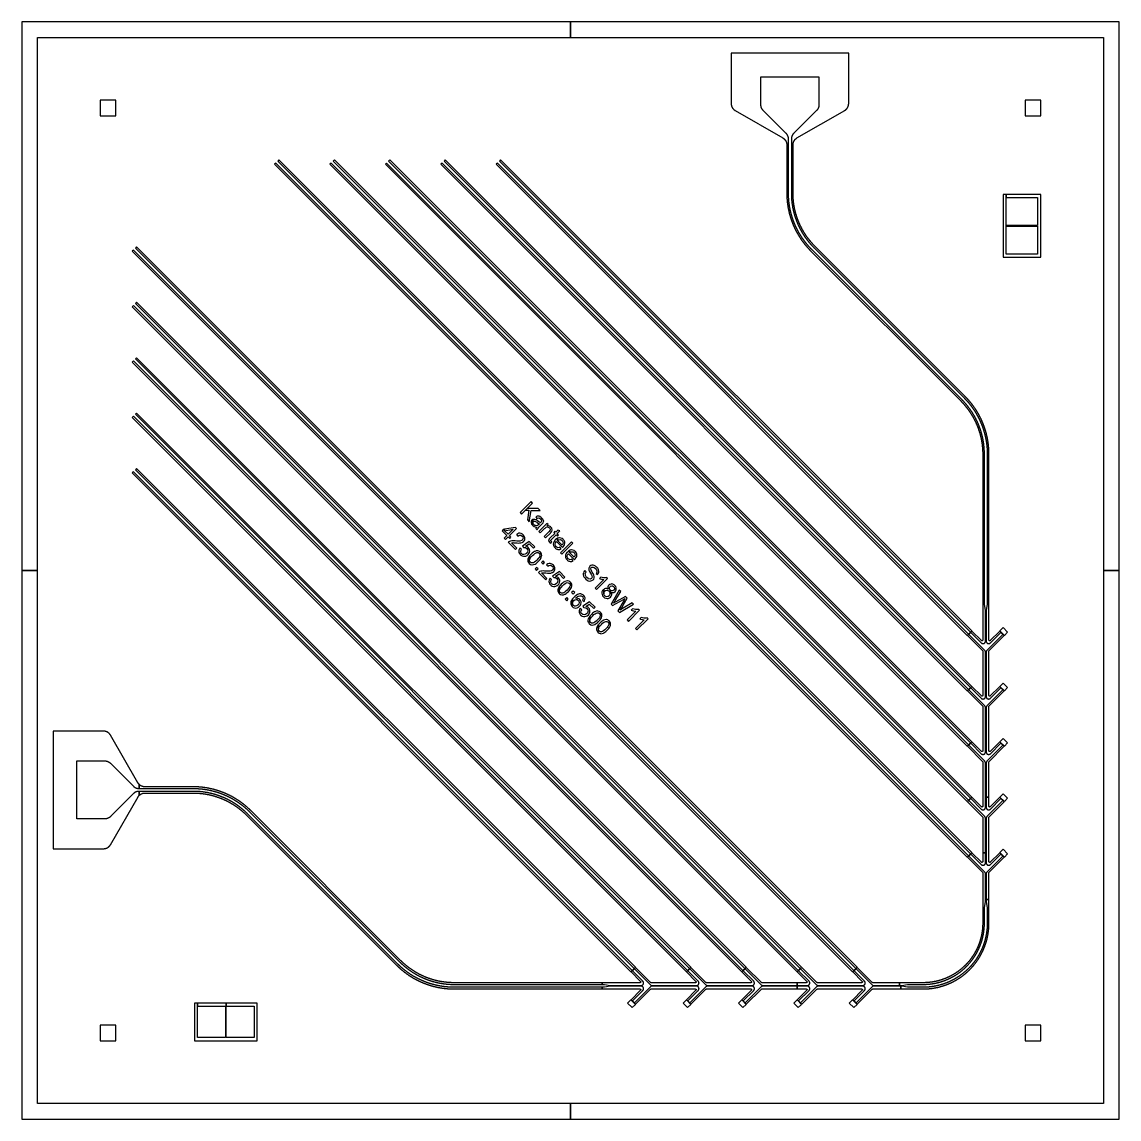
# Model space of a CAD drawing. Extents: x -3500 to 3500, y -3500 to 3500.
import ezdxf

# ---------------------------------------------------------------- set-up
doc = ezdxf.new("R2010")
doc.units = 0

# ---------------------------------------------------------------- blocks, each defined once
blk = doc.blocks.new('DXF_TOP_Kantele_S18W11')
at = {"layer": 'Feedline'}
for points in [[(1025.05, 2978.868), (1025.054, 2978.238), (1025.066, 2977.607), (1025.086, 2976.977), (1025.114, 2976.347), (1025.149, 2975.718), (1025.193, 2975.09), (1025.245, 2974.461), (1025.304, 2973.834), (1025.372, 2973.207), (1025.447, 2972.582), (1025.531, 2971.958), (1025.621, 2971.333), (1025.72, 2970.711), (1025.827, 2970.091), (1025.942, 2969.47), (1026.064, 2968.852), (1026.195, 2968.235), (1026.333, 2967.621), (1026.479, 2967.008), (1026.632, 2966.396), (1026.793, 2965.787), (1026.962, 2965.18), (1027.138, 2964.575), (1027.323, 2963.973), (1027.515, 2963.372), (1027.713, 2962.774), (1027.92, 2962.178), (1028.135, 2961.586), (1028.357, 2960.997), (1028.586, 2960.409), (1028.822, 2959.825), (1029.066, 2959.244), (1029.318, 2958.666), (1029.576, 2958.091), (1029.841, 2957.52), (1030.115, 2956.952), (1030.395, 2956.387), (1030.682, 2955.826), (1030.976, 2955.269), (1031.277, 2954.715), (1031.586, 2954.165), (1031.9, 2953.62), (1032.223, 2953.079), (1032.552, 2952.54), (1032.887, 2952.007), (1033.229, 2951.478), (1033.578, 2950.953), (1033.933, 2950.432), (1034.296, 2949.917), (1034.664, 2949.405), (1035.039, 2948.899), (1035.42, 2948.397), (1035.807, 2947.9), (1036.202, 2947.408), (1036.602, 2946.922), (1037.007, 2946.439), (1037.42, 2945.963), (1037.838, 2945.491), (1038.262, 2945.025), (1038.692, 2944.564), (1039.127, 2944.109), (1039.569, 2943.659), (1040.016, 2943.214), (1040.469, 2942.776), (1040.926, 2942.343), (1041.39, 2941.917), (1041.859, 2941.495), (1042.333, 2941.081), (1042.812, 2940.671), (1043.297, 2940.268), (1043.787, 2939.871), (1044.281, 2939.48), (1044.781, 2939.096), (1045.285, 2938.718), (1045.794, 2938.346), (1046.307, 2937.981), (1046.825, 2937.622), (1047.348, 2937.269), (1047.874, 2936.925), (1048.406, 2936.585), (1048.941, 2936.254), (1049.482, 2935.928), (1050.025, 2935.609), (1355.025, 2759.517), (1355.57, 2759.199), (1356.111, 2758.873), (1356.648, 2758.539), (1357.18, 2758.2), (1357.708, 2757.854), (1358.231, 2757.501), (1358.751, 2757.142), (1359.265, 2756.776), (1359.775, 2756.403), (1360.28, 2756.024), (1360.781, 2755.639), (1361.276, 2755.247), (1361.767, 2754.85), (1362.252, 2754.446), (1362.733, 2754.036), (1363.207, 2753.62), (1363.678, 2753.198), (1364.142, 2752.771), (1364.601, 2752.336), (1365.054, 2751.897), (1365.502, 2751.452), (1365.945, 2751.002), (1366.381, 2750.545), (1366.812, 2750.083), (1367.236, 2749.616), (1367.656, 2749.144), (1368.069, 2748.666), (1368.475, 2748.183), (1368.876, 2747.696), (1369.271, 2747.202), (1369.66, 2746.704), (1370.041, 2746.201), (1370.417, 2745.694), (1370.786, 2745.182), (1371.149, 2744.664), (1371.505, 2744.143), (1371.855, 2743.617), (1372.197, 2743.087), (1372.533, 2742.552), (1372.863, 2742.014), (1373.186, 2741.471), (1373.501, 2740.924), (1373.811, 2740.373), (1374.112, 2739.819), (1374.407, 2739.26), (1374.695, 2738.698), (1374.975, 2738.133), (1375.249, 2737.563), (1375.515, 2736.991), (1375.774, 2736.415), (1376.026, 2735.836), (1376.27, 2735.253), (1376.507, 2734.668), (1376.737, 2734.08), (1376.959, 2733.489), (1377.174, 2732.895), (1377.381, 2732.298), (1377.581, 2731.7), (1377.773, 2731.098), (1377.958, 2730.494), (1378.134, 2729.888), (1378.303, 2729.279), (1378.465, 2728.669), (1378.619, 2728.057), (1378.765, 2727.442), (1378.903, 2726.826), (1379.034, 2726.208), (1379.156, 2725.588), (1379.271, 2724.968), (1379.378, 2724.345), (1379.477, 2723.722), (1379.569, 2723.097), (1379.653, 2722.471), (1379.728, 2721.845), (1379.796, 2721.216), (1379.855, 2720.587), (1379.907, 2719.959), (1379.951, 2719.328), (1379.986, 2718.697), (1380.014, 2718.067), (1380.034, 2717.436), (1380.046, 2716.805), (1380.05, 2716.173), (1390.95, 2716.173), (1390.95, 2753.289), (1390.946, 2753.912), (1390.934, 2754.535), (1390.915, 2755.157), (1390.888, 2755.78), (1390.853, 2756.401), (1390.81, 2757.022), (1390.76, 2757.643), (1390.702, 2758.263), (1390.636, 2758.882), (1390.562, 2759.501), (1390.481, 2760.118), (1390.393, 2760.734), (1390.296, 2761.349), (1390.191, 2761.963), (1390.079, 2762.576), (1389.96, 2763.187), (1389.832, 2763.796), (1389.697, 2764.404), (1389.555, 2765.01), (1389.406, 2765.615), (1389.248, 2766.217), (1389.083, 2766.817), (1388.911, 2767.416), (1388.731, 2768.012), (1388.543, 2768.607), (1388.349, 2769.198), (1388.147, 2769.787), (1387.938, 2770.373), (1387.715, 2770.973), (1387.497, 2771.538), (1387.266, 2772.116), (1387.028, 2772.692), (1386.782, 2773.264), (1386.529, 2773.833), (1386.27, 2774.399), (1386.003, 2774.962), (1385.729, 2775.521), (1385.449, 2776.077), (1385.162, 2776.63), (1384.867, 2777.178), (1384.566, 2777.724), (1384.258, 2778.264), (1383.943, 2778.801), (1383.619, 2779.341), (1383.293, 2779.866), (1382.959, 2780.39), (1382.618, 2780.91), (1382.271, 2781.427), (1381.917, 2781.939), (1381.556, 2782.448), (1381.19, 2782.95), (1380.817, 2783.45), (1380.438, 2783.943), (1380.046, 2784.441), (1379.653, 2784.927), (1379.264, 2785.397), (1378.854, 2785.88), (1378.452, 2786.341), (1378.037, 2786.804), (1377.616, 2787.264), (1377.19, 2787.718), (1376.757, 2788.166), (1376.32, 2788.61), (1229.61, 2935.32), (1229.171, 2935.764), (1228.738, 2936.214), (1228.31, 2936.668), (1227.889, 2937.128), (1227.474, 2937.593), (1227.063, 2938.063), (1226.66, 2938.539), (1226.261, 2939.019), (1225.869, 2939.505), (1225.479, 2940.002), (1225.103, 2940.49), (1224.73, 2940.99), (1224.362, 2941.494), (1224.001, 2942.003), (1223.647, 2942.517), (1223.298, 2943.034), (1222.957, 2943.556), (1222.622, 2944.082), (1222.292, 2944.613), (1221.971, 2945.147), (1221.656, 2945.686), (1221.346, 2946.228), (1221.045, 2946.774), (1220.75, 2947.324), (1220.458, 2947.884), (1220.181, 2948.435), (1219.907, 2948.994), (1219.64, 2949.559), (1219.379, 2950.125), (1219.126, 2950.696), (1218.88, 2951.27), (1218.642, 2951.846), (1218.409, 2952.426), (1218.185, 2953.007), (1217.968, 2953.593), (1217.759, 2954.181), (1217.557, 2954.77), (1217.361, 2955.363), (1217.173, 2955.958), (1216.993, 2956.556), (1216.821, 2957.155), (1216.656, 2957.757), (1216.498, 2958.361), (1216.347, 2958.966), (1216.205, 2959.574), (1216.07, 2960.182), (1215.942, 2960.793), (1215.823, 2961.406), (1215.711, 2962.019), (1215.606, 2962.635), (1215.509, 2963.252), (1215.419, 2963.868), (1215.338, 2964.487), (1215.264, 2965.106), (1215.198, 2965.727), (1215.14, 2966.349), (1215.09, 2966.97), (1215.047, 2967.593), (1215.012, 2968.216), (1214.985, 2968.839), (1214.966, 2969.463), (1214.954, 2970.086), (1214.95, 2970.711), (1214.95, 3150.05), (1585.05, 3150.05), (1585.05, 2970.711), (1585.046, 2970.086), (1585.034, 2969.463), (1585.015, 2968.839), (1584.988, 2968.216), (1584.953, 2967.593), (1584.91, 2966.97), (1584.86, 2966.349), (1584.802, 2965.727), (1584.736, 2965.106), (1584.662, 2964.487), (1584.581, 2963.868), (1584.491, 2963.252), (1584.394, 2962.635), (1584.289, 2962.019), (1584.177, 2961.406), (1584.058, 2960.793), (1583.93, 2960.182), (1583.795, 2959.574), (1583.653, 2958.966), (1583.502, 2958.361), (1583.344, 2957.757), (1583.179, 2957.155), (1583.007, 2956.556), (1582.827, 2955.958), (1582.639, 2955.363), (1582.443, 2954.77), (1582.241, 2954.181), (1582.032, 2953.593), (1581.815, 2953.007), (1581.591, 2952.426), (1581.358, 2951.846), (1581.12, 2951.27), (1580.874, 2950.696), (1580.621, 2950.125), (1580.36, 2949.559), (1580.093, 2948.994), (1579.819, 2948.435), (1579.539, 2947.877), (1579.25, 2947.324), (1578.955, 2946.774), (1578.654, 2946.228), (1578.344, 2945.686), (1578.029, 2945.147), (1577.708, 2944.613), (1577.378, 2944.082), (1577.043, 2943.556), (1576.702, 2943.034), (1576.347, 2942.508), (1575.999, 2942.003), (1575.638, 2941.494), (1575.27, 2940.99), (1574.897, 2940.49), (1574.516, 2939.995), (1574.13, 2939.504), (1573.739, 2939.019), (1573.34, 2938.539), (1572.937, 2938.063), (1572.526, 2937.593), (1572.111, 2937.128), (1571.69, 2936.668), (1571.262, 2936.214), (1570.829, 2935.764), (1570.39, 2935.32), (1423.68, 2788.61), (1423.243, 2788.166), (1422.81, 2787.718), (1422.384, 2787.264), (1421.951, 2786.791), (1421.548, 2786.341), (1421.139, 2785.871), (1420.729, 2785.388), (1420.339, 2784.917), (1419.947, 2784.433), (1419.562, 2783.943), (1419.183, 2783.45), (1418.81, 2782.95), (1418.444, 2782.448), (1418.083, 2781.939), (1417.729, 2781.427), (1417.377, 2780.903), (1417.041, 2780.39), (1416.706, 2779.864), (1416.378, 2779.335), (1416.051, 2778.791), (1415.742, 2778.264), (1415.434, 2777.724), (1415.133, 2777.178), (1414.838, 2776.63), (1414.551, 2776.077), (1414.271, 2775.521), (1413.997, 2774.962), (1413.73, 2774.399), (1413.471, 2773.833), (1413.218, 2773.264), (1412.972, 2772.692), (1412.734, 2772.116), (1412.503, 2771.538), (1412.279, 2770.957), (1412.062, 2770.373), (1411.853, 2769.787), (1411.651, 2769.198), (1411.457, 2768.607), (1411.269, 2768.012), (1411.089, 2767.416), (1410.917, 2766.817), (1410.752, 2766.217), (1410.594, 2765.615), (1410.445, 2765.01), (1410.303, 2764.404), (1410.168, 2763.796), (1410.04, 2763.187), (1409.921, 2762.576), (1409.809, 2761.963), (1409.704, 2761.349), (1409.607, 2760.734), (1409.519, 2760.118), (1409.438, 2759.501), (1409.364, 2758.882), (1409.298, 2758.263), (1409.24, 2757.643), (1409.19, 2757.022), (1409.147, 2756.401), (1409.112, 2755.78), (1409.085, 2755.157), (1409.066, 2754.535), (1409.054, 2753.912), (1409.05, 2753.289), (1409.05, 2716.173), (1419.95, 2716.173), (1419.954, 2716.805), (1419.966, 2717.436), (1419.986, 2718.067), (1420.014, 2718.697), (1420.049, 2719.328), (1420.093, 2719.959), (1420.145, 2720.587), (1420.204, 2721.216), (1420.272, 2721.845), (1420.347, 2722.471), (1420.431, 2723.097), (1420.523, 2723.722), (1420.622, 2724.347), (1420.729, 2724.969), (1420.844, 2725.589), (1420.967, 2726.213), (1421.098, 2726.83), (1421.237, 2727.45), (1421.384, 2728.068), (1421.535, 2728.669), (1421.697, 2729.279), (1421.866, 2729.888), (1422.042, 2730.494), (1422.227, 2731.098), (1422.419, 2731.7), (1422.619, 2732.298), (1422.826, 2732.895), (1423.041, 2733.489), (1423.263, 2734.08), (1423.493, 2734.668), (1423.73, 2735.253), (1423.974, 2735.836), (1424.226, 2736.415), (1424.485, 2736.991), (1424.751, 2737.563), (1425.025, 2738.133), (1425.305, 2738.698), (1425.593, 2739.26), (1425.888, 2739.819), (1426.189, 2740.373), (1426.502, 2740.929), (1426.817, 2741.477), (1427.137, 2742.014), (1427.467, 2742.552), (1427.803, 2743.087), (1428.149, 2743.623), (1428.495, 2744.143), (1428.851, 2744.664), (1429.214, 2745.182), (1429.583, 2745.694), (1429.959, 2746.201), (1430.34, 2746.704), (1430.729, 2747.202), (1431.124, 2747.696), (1431.525, 2748.183), (1431.931, 2748.666), (1432.344, 2749.144), (1432.764, 2749.616), (1433.188, 2750.083), (1433.619, 2750.545), (1434.055, 2751.002), (1434.498, 2751.452), (1434.946, 2751.897), (1435.399, 2752.336), (1435.858, 2752.771), (1436.322, 2753.198), (1436.793, 2753.62), (1437.267, 2754.036), (1437.748, 2754.446), (1438.233, 2754.85), (1438.724, 2755.247), (1439.219, 2755.639), (1439.72, 2756.024), (1440.225, 2756.403), (1440.741, 2756.78), (1441.249, 2757.142), (1441.769, 2757.501), (1442.292, 2757.854), (1442.82, 2758.2), (1443.352, 2758.539), (1443.889, 2758.873), (1444.43, 2759.199), (1445, 2759.532), (1749.975, 2935.609), (1750.519, 2935.928), (1751.059, 2936.254), (1751.595, 2936.586), (1752.126, 2936.925), (1752.653, 2937.27), (1753.175, 2937.622), (1753.694, 2937.981), (1754.207, 2938.347), (1754.715, 2938.718), (1755.22, 2939.096), (1755.719, 2939.481), (1756.214, 2939.871), (1756.703, 2940.269), (1757.188, 2940.671), (1757.668, 2941.081), (1758.141, 2941.496), (1758.611, 2941.917), (1759.074, 2942.344), (1759.532, 2942.776), (1759.984, 2943.215), (1760.432, 2943.659), (1760.873, 2944.109), (1761.309, 2944.565), (1761.738, 2945.025), (1762.162, 2945.492), (1762.581, 2945.963), (1762.993, 2946.44), (1763.399, 2946.922), (1763.798, 2947.409), (1764.193, 2947.9), (1764.581, 2948.398), (1764.961, 2948.899), (1765.337, 2949.406), (1765.704, 2949.917), (1766.067, 2950.433), (1766.423, 2950.953), (1766.771, 2951.479), (1767.113, 2952.007), (1767.449, 2952.541), (1767.777, 2953.079), (1768.1, 2953.621), (1768.415, 2954.166), (1768.723, 2954.715), (1769.024, 2955.27), (1769.319, 2955.826), (1769.605, 2956.388), (1769.885, 2956.952), (1770.159, 2957.521), (1770.425, 2958.092), (1770.682, 2958.666), (1770.934, 2959.245), (1771.178, 2959.825), (1771.415, 2960.41), (1771.643, 2960.997), (1771.865, 2961.587), (1772.08, 2962.179), (1772.287, 2962.774), (1772.486, 2963.373), (1772.677, 2963.973), (1772.862, 2964.576), (1773.038, 2965.181), (1773.207, 2965.787), (1773.369, 2966.397), (1773.521, 2967.008), (1773.667, 2967.622), (1773.805, 2968.236), (1773.936, 2968.852), (1774.058, 2969.471), (1774.173, 2970.091), (1774.28, 2970.711), (1774.379, 2971.334), (1774.47, 2971.958), (1774.553, 2972.583), (1774.628, 2973.208), (1774.696, 2973.834), (1774.755, 2974.462), (1774.807, 2975.09), (1774.851, 2975.718), (1774.886, 2976.348), (1774.914, 2976.977), (1774.934, 2977.608), (1774.946, 2978.239), (1774.95, 2978.868), (1774.95, 3299.95), (1025.05, 3299.95)], [(-2999.95, 2900.05), (-2900.05, 2900.05), (-2900.05, 2999.95), (-2999.95, 2999.95)], [(2900.05, 2900.05), (2999.95, 2900.05), (2999.95, 2999.95), (2900.05, 2999.95)], [(1540.048, 2047.154), (1538.63, 2048.578), (1537.217, 2050.007), (1535.81, 2051.441), (1534.41, 2052.881), (1533.015, 2054.327), (1531.602, 2055.803), (1530.242, 2057.235), (1528.864, 2058.697), (1527.491, 2060.164), (1526.124, 2061.639), (1524.759, 2063.121), (1523.41, 2064.599), (1522.061, 2066.088), (1520.718, 2067.583), (1519.381, 2069.082), (1518.049, 2070.587), (1516.724, 2072.097), (1515.405, 2073.612), (1514.071, 2075.157), (1512.785, 2076.659), (1511.484, 2078.189), (1510.189, 2079.725), (1508.859, 2081.315), (1507.616, 2082.812), (1506.329, 2084.376), (1505.069, 2085.919), (1503.804, 2087.481), (1502.546, 2089.047), (1501.294, 2090.618), (1500.041, 2092.202), (1498.809, 2093.774), (1497.574, 2095.36), (1496.347, 2096.952), (1495.126, 2098.547), (1493.912, 2100.147), (1492.684, 2101.779), (1491.502, 2103.362), (1490.306, 2104.976), (1489.117, 2106.595), (1487.934, 2108.22), (1486.757, 2109.849), (1485.567, 2111.51), (1484.424, 2113.121), (1483.267, 2114.762), (1482.116, 2116.409), (1480.972, 2118.061), (1479.811, 2119.752), (1478.704, 2121.377), (1477.58, 2123.042), (1476.461, 2124.711), (1475.35, 2126.385), (1474.241, 2128.072), (1473.148, 2129.746), (1472.056, 2131.433), (1470.972, 2133.124), (1469.894, 2134.819), (1468.823, 2136.518), (1467.758, 2138.223), (1466.7, 2139.931), (1465.617, 2141.696), (1464.598, 2143.37), (1463.567, 2145.079), (1462.536, 2146.804), (1461.505, 2148.544), (1460.495, 2150.266), (1459.485, 2152.002), (1458.482, 2153.742), (1457.486, 2155.487), (1456.495, 2157.235), (1455.508, 2158.995), (1454.537, 2160.744), (1453.568, 2162.504), (1452.606, 2164.268), (1451.651, 2166.035), (1450.686, 2167.838), (1449.763, 2169.582), (1448.829, 2171.361), (1447.902, 2173.143), (1446.982, 2174.929), (1446.068, 2176.719), (1445.163, 2178.513), (1444.264, 2180.31), (1443.372, 2182.112), (1442.488, 2183.914), (1441.6, 2185.744), (1440.735, 2187.545), (1439.878, 2189.347), (1439.022, 2191.164), (1438.174, 2192.985), (1437.332, 2194.809), (1436.497, 2196.637), (1435.67, 2198.469), (1434.85, 2200.303), (1434.038, 2202.14), (1433.225, 2203.999), (1432.435, 2205.824), (1431.644, 2207.671), (1430.861, 2209.521), (1430.085, 2211.374), (1429.316, 2213.23), (1428.554, 2215.089), (1427.8, 2216.951), (1427.054, 2218.817), (1426.313, 2220.685), (1425.573, 2222.577), (1424.837, 2224.481), (1424.139, 2226.306), (1423.43, 2228.185), (1422.727, 2230.068), (1422.032, 2231.953), (1421.345, 2233.841), (1420.665, 2235.731), (1419.986, 2237.641), (1419.327, 2239.521), (1418.67, 2241.419), (1418.019, 2243.32), (1417.377, 2245.223), (1416.739, 2247.136), (1416.11, 2249.047), (1415.493, 2250.949), (1414.881, 2252.862), (1414.271, 2254.796), (1413.678, 2256.696), (1413.089, 2258.616), (1412.503, 2260.552), (1411.932, 2262.465), (1411.365, 2264.392), (1410.805, 2266.322), (1410.254, 2268.253), (1409.704, 2270.204), (1409.173, 2272.124), (1408.644, 2274.062), (1408.123, 2276.002), (1407.609, 2277.944), (1407.103, 2279.889), (1406.605, 2281.835), (1406.114, 2283.783), (1405.631, 2285.733), (1405.151, 2287.706), (1404.688, 2289.639), (1404.229, 2291.595), (1403.777, 2293.553), (1403.332, 2295.512), (1402.896, 2297.473), (1402.467, 2299.435), (1402.046, 2301.401), (1401.633, 2303.367), (1401.227, 2305.334), (1400.83, 2307.303), (1400.44, 2309.274), (1400.057, 2311.247), (1399.683, 2313.221), (1399.316, 2315.196), (1398.958, 2317.173), (1398.607, 2319.151), (1398.263, 2321.131), (1397.928, 2323.112), (1397.6, 2325.094), (1397.281, 2327.077), (1396.969, 2329.061), (1396.665, 2331.048), (1396.368, 2333.035), (1396.08, 2335.023), (1395.798, 2337.012), (1395.526, 2339.003), (1395.261, 2340.995), (1395.004, 2342.987), (1394.755, 2344.981), (1394.514, 2346.975), (1394.28, 2348.97), (1394.055, 2350.966), (1393.837, 2352.965), (1393.627, 2354.962), (1393.426, 2356.961), (1393.232, 2358.961), (1393.046, 2360.961), (1392.867, 2362.963), (1392.697, 2364.965), (1392.535, 2366.967), (1392.38, 2368.97), (1392.234, 2370.973), (1392.095, 2372.978), (1391.965, 2374.983), (1391.842, 2376.988), (1391.727, 2378.994), (1391.62, 2381), (1391.521, 2383.007), (1391.43, 2385.014), (1391.346, 2387.021), (1391.271, 2389.029), (1391.204, 2391.036), (1391.144, 2393.045), (1391.093, 2395.054), (1391.049, 2397.062), (1391.013, 2399.071), (1390.986, 2401.079), (1390.966, 2403.089), (1390.954, 2405.098), (1390.95, 2407.107), (1390.95, 2716.173), (1380.05, 2716.173), (1380.05, 2407.107), (1380.054, 2405.075), (1380.066, 2403.043), (1380.086, 2401.012), (1380.114, 2398.981), (1380.149, 2396.949), (1380.193, 2394.918), (1380.245, 2392.886), (1380.304, 2390.855), (1380.372, 2388.826), (1380.447, 2386.795), (1380.53, 2384.765), (1380.622, 2382.735), (1380.721, 2380.706), (1380.828, 2378.678), (1380.943, 2376.649), (1381.066, 2374.621), (1381.197, 2372.593), (1381.336, 2370.566), (1381.482, 2368.541), (1381.637, 2366.515), (1381.8, 2364.489), (1381.97, 2362.465), (1382.149, 2360.441), (1382.335, 2358.418), (1382.529, 2356.396), (1382.731, 2354.374), (1382.941, 2352.353), (1383.159, 2350.333), (1383.386, 2348.305), (1383.622, 2346.265), (1383.86, 2344.279), (1384.11, 2342.262), (1384.367, 2340.247), (1384.632, 2338.233), (1384.905, 2336.22), (1385.186, 2334.207), (1385.474, 2332.196), (1385.771, 2330.186), (1386.075, 2328.177), (1386.388, 2326.17), (1386.708, 2324.164), (1387.036, 2322.159), (1387.372, 2320.155), (1387.721, 2318.118), (1388.067, 2316.152), (1388.426, 2314.152), (1388.794, 2312.154), (1389.168, 2310.157), (1389.555, 2308.14), (1389.942, 2306.168), (1390.34, 2304.176), (1390.746, 2302.185), (1391.16, 2300.195), (1391.582, 2298.208), (1392.011, 2296.223), (1392.448, 2294.239), (1392.893, 2292.256), (1393.346, 2290.275), (1393.807, 2288.296), (1394.28, 2286.296), (1394.755, 2284.325), (1395.234, 2282.371), (1395.725, 2280.4), (1396.223, 2278.43), (1396.73, 2276.462), (1397.245, 2274.498), (1397.767, 2272.534), (1398.296, 2270.572), (1398.834, 2268.613), (1399.379, 2266.655), (1399.931, 2264.701), (1400.492, 2262.748), (1401.06, 2260.797), (1401.635, 2258.848), (1402.218, 2256.902), (1402.809, 2254.959), (1403.408, 2253.017), (1404.013, 2251.078), (1404.627, 2249.141), (1405.253, 2247.191), (1405.877, 2245.274), (1406.512, 2243.345), (1407.156, 2241.418), (1407.807, 2239.493), (1408.466, 2237.571), (1409.132, 2235.652), (1409.809, 2233.727), (1410.487, 2231.821), (1411.176, 2229.91), (1411.872, 2228.001), (1412.575, 2226.095), (1413.287, 2224.192), (1414.005, 2222.292), (1414.731, 2220.394), (1415.464, 2218.499), (1416.208, 2216.6), (1416.952, 2214.718), (1417.708, 2212.833), (1418.471, 2210.95), (1419.241, 2209.069), (1420.018, 2207.192), (1420.803, 2205.318), (1421.595, 2203.447), (1422.395, 2201.58), (1423.202, 2199.715), (1424.02, 2197.844), (1424.837, 2195.995), (1425.679, 2194.112), (1426.502, 2192.289), (1427.349, 2190.43), (1428.194, 2188.595), (1429.052, 2186.753), (1429.916, 2184.914), (1430.788, 2183.079), (1431.667, 2181.248), (1432.553, 2179.419), (1433.447, 2177.594), (1434.347, 2175.773), (1435.255, 2173.955), (1436.181, 2172.117), (1437.091, 2170.331), (1438.019, 2168.524), (1438.955, 2166.72), (1439.898, 2164.92), (1440.848, 2163.124), (1441.805, 2161.333), (1442.774, 2159.535), (1443.739, 2157.759), (1444.717, 2155.978), (1445.702, 2154.201), (1446.694, 2152.427), (1447.693, 2150.659), (1448.697, 2148.893), (1449.723, 2147.11), (1450.729, 2145.374), (1451.755, 2143.62), (1452.788, 2141.871), (1453.828, 2140.126), (1454.875, 2138.385), (1455.929, 2136.647), (1456.989, 2134.914), (1458.056, 2133.185), (1459.129, 2131.46), (1460.209, 2129.74), (1461.297, 2128.024), (1462.391, 2126.311), (1463.491, 2124.603), (1464.604, 2122.891), (1465.734, 2121.168), (1466.833, 2119.507), (1467.96, 2117.816), (1469.093, 2116.13), (1470.233, 2114.448), (1471.38, 2112.771), (1472.534, 2111.098), (1473.694, 2109.431), (1474.86, 2107.767), (1476.033, 2106.108), (1477.213, 2104.454), (1478.399, 2102.804), (1479.59, 2101.159), (1480.789, 2099.518), (1481.994, 2097.883), (1483.206, 2096.252), (1484.424, 2094.626), (1485.668, 2092.978), (1486.879, 2091.387), (1488.116, 2089.775), (1489.359, 2088.169), (1490.607, 2086.567), (1491.863, 2084.97), (1493.125, 2083.377), (1494.393, 2081.79), (1495.667, 2080.207), (1496.948, 2078.631), (1498.235, 2077.058), (1499.528, 2075.49), (1500.826, 2073.928), (1502.131, 2072.371), (1503.442, 2070.818), (1504.759, 2069.271), (1506.082, 2067.73), (1507.417, 2066.187), (1508.769, 2064.636), (1510.088, 2063.136), (1511.446, 2061.602), (1512.787, 2060.099), (1514.167, 2058.565), (1515.511, 2057.084), (1516.882, 2055.584), (1518.269, 2054.077), (1519.641, 2052.601), (1521.029, 2051.117), (1522.422, 2049.639), (1523.822, 2048.166), (1525.227, 2046.7), (1526.642, 2045.235), (1528.056, 2043.782), (1529.478, 2042.331), (1530.907, 2040.886), (1532.339, 2039.446), (2489.446, 1082.339), (2490.825, 1080.955), (2492.198, 1079.566), (2493.565, 1078.171), (2494.934, 1076.763), (2496.307, 1075.339), (2497.675, 1073.907), (2499, 1072.511), (2500.315, 1071.111), (2501.649, 1069.683), (2502.976, 1068.249), (2504.296, 1066.81), (2505.612, 1065.366), (2506.921, 1063.915), (2508.231, 1062.452), (2509.521, 1061), (2510.814, 1059.535), (2512.099, 1058.064), (2513.379, 1056.588), (2514.652, 1055.107), (2515.919, 1053.619), (2517.181, 1052.128), (2518.436, 1050.631), (2519.686, 1049.129), (2520.929, 1047.623), (2522.184, 1046.088), (2523.397, 1044.593), (2524.621, 1043.071), (2525.839, 1041.544), (2527.052, 1040.013), (2528.267, 1038.464), (2529.458, 1036.934), (2530.651, 1035.387), (2531.838, 1033.836), (2533.019, 1032.28), (2534.193, 1030.719), (2535.361, 1029.153), (2536.523, 1027.583), (2537.685, 1025.998), (2538.827, 1024.427), (2539.97, 1022.842), (2541.106, 1021.253), (2542.236, 1019.659), (2543.358, 1018.061), (2544.475, 1016.458), (2545.585, 1014.85), (2546.688, 1013.238), (2547.785, 1011.622), (2548.876, 1010.001), (2549.959, 1008.376), (2551.036, 1006.745), (2552.123, 1005.086), (2553.17, 1003.473), (2554.227, 1001.83), (2555.278, 1000.183), (2556.321, 998.532), (2557.385, 996.832), (2558.389, 995.216), (2559.432, 993.519), (2560.429, 991.884), (2561.439, 990.212), (2562.446, 988.528), (2563.438, 986.854), (2564.433, 985.161), (2565.409, 983.482), (2566.385, 981.79), (2567.353, 980.093), (2568.316, 978.393), (2569.271, 976.688), (2570.233, 974.955), (2571.165, 973.258), (2572.094, 971.553), (2573.02, 969.833), (2573.94, 968.109), (2574.853, 966.382), (2575.759, 964.652), (2576.658, 962.918), (2577.551, 961.179), (2578.435, 959.438), (2579.313, 957.692), (2580.183, 955.943), (2581.047, 954.191), (2581.903, 952.436), (2582.752, 950.676), (2583.594, 948.913), (2584.428, 947.147), (2585.256, 945.377), (2586.076, 943.605), (2586.89, 941.829), (2587.709, 940.019), (2588.503, 938.248), (2589.291, 936.468), (2590.071, 934.688), (2590.847, 932.899), (2591.616, 931.103), (2592.379, 929.304), (2593.134, 927.502), (2593.881, 925.698), (2594.621, 923.89), (2595.354, 922.079), (2596.099, 920.217), (2596.798, 918.448), (2597.509, 916.629), (2598.224, 914.774), (2598.917, 912.956), (2599.603, 911.133), (2600.29, 909.286), (2600.954, 907.479), (2601.618, 905.648), (2602.275, 903.812), (2602.926, 901.971), (2603.57, 900.126), (2604.206, 898.279), (2604.847, 896.39), (2605.455, 894.577), (2606.069, 892.723), (2606.676, 890.865), (2607.275, 889.001), (2607.865, 887.144), (2608.448, 885.279), (2609.023, 883.413), (2609.591, 881.543), (2610.152, 879.672), (2610.705, 877.798), (2611.25, 875.922), (2611.791, 874.03), (2612.317, 872.163), (2612.839, 870.281), (2613.354, 868.397), (2613.876, 866.451), (2614.36, 864.622), (2614.851, 862.73), (2615.335, 860.838), (2615.812, 858.943), (2616.28, 857.047), (2616.741, 855.149), (2617.194, 853.248), (2617.639, 851.346), (2618.076, 849.442), (2618.506, 847.537), (2618.928, 845.63), (2619.343, 843.716), (2619.749, 841.809), (2620.147, 839.897), (2620.538, 837.983), (2620.921, 836.068), (2621.296, 834.151), (2621.664, 832.231), (2622.023, 830.311), (2622.379, 828.368), (2622.719, 826.467), (2623.055, 824.542), (2623.387, 822.594), (2623.706, 820.681), (2624.017, 818.761), (2624.326, 816.799), (2624.618, 814.901), (2624.907, 812.969), (2625.189, 811.036), (2625.47, 809.048), (2625.728, 807.166), (2625.986, 805.23), (2626.236, 803.292), (2626.477, 801.353), (2626.711, 799.414), (2626.937, 797.474), (2627.156, 795.532), (2627.366, 793.59), (2627.568, 791.647), (2627.763, 789.703), (2627.949, 787.759), (2628.128, 785.813), (2628.298, 783.867), (2628.461, 781.921), (2628.616, 779.973), (2628.763, 778.024), (2628.902, 776.076), (2629.033, 774.127), (2629.157, 772.16), (2629.271, 770.228), (2629.379, 768.253), (2629.478, 766.326), (2629.57, 764.345), (2629.653, 762.421), (2629.728, 760.471), (2629.796, 758.519), (2629.855, 756.566), (2629.907, 754.613), (2629.951, 752.635), (2629.986, 750.707), (2630.014, 748.754), (2630.034, 746.8), (2630.046, 744.847), (2630.05, 742.893), (2640.95, 742.893), (2640.946, 744.871), (2640.934, 746.848), (2640.914, 748.825), (2640.886, 750.802), (2640.85, 752.78), (2640.807, 754.757), (2640.755, 756.734), (2640.695, 758.709), (2640.627, 760.686), (2640.552, 762.662), (2640.468, 764.638), (2640.377, 766.613), (2640.277, 768.587), (2640.17, 770.562), (2640.054, 772.545), (2639.931, 774.51), (2639.799, 776.483), (2639.66, 778.455), (2639.513, 780.43), (2639.358, 782.398), (2639.195, 784.37), (2639.024, 786.339), (2638.845, 788.308), (2638.658, 790.277), (2638.463, 792.245), (2638.26, 794.212), (2638.05, 796.178), (2637.831, 798.143), (2637.604, 800.107), (2637.37, 802.071), (2637.128, 804.033), (2636.878, 805.995), (2636.619, 807.955), (2636.353, 809.914), (2636.079, 811.873), (2635.799, 813.83), (2635.509, 815.787), (2635.211, 817.741), (2634.906, 819.695), (2634.593, 821.647), (2634.272, 823.598), (2633.943, 825.549), (2633.606, 827.496), (2633.254, 829.483), (2632.894, 831.462), (2632.544, 833.355), (2632.18, 835.277), (2631.804, 837.217), (2631.42, 839.157), (2631.028, 841.096), (2630.629, 843.033), (2630.221, 844.968), (2629.794, 846.954), (2629.377, 848.865), (2628.953, 850.762), (2628.515, 852.691), (2628.065, 854.629), (2627.605, 856.58), (2627.149, 858.484), (2626.683, 860.385), (2626.207, 862.304), (2625.718, 864.234), (2625.23, 866.136), (2624.73, 868.049), (2624.222, 869.96), (2623.704, 871.875), (2623.183, 873.777), (2622.651, 875.681), (2622.113, 877.583), (2621.566, 879.484), (2621.012, 881.382), (2620.441, 883.312), (2619.873, 885.198), (2619.293, 887.1), (2618.72, 888.952), (2618.128, 890.839), (2617.528, 892.724), (2616.921, 894.606), (2616.307, 896.484), (2615.684, 898.361), (2615.054, 900.236), (2614.417, 902.108), (2613.765, 903.997), (2613.119, 905.843), (2612.459, 907.707), (2611.787, 909.58), (2611.116, 911.427), (2610.434, 913.283), (2609.744, 915.136), (2609.046, 916.986), (2608.341, 918.834), (2607.629, 920.679), (2606.909, 922.521), (2606.18, 924.363), (2605.448, 926.195), (2604.706, 928.028), (2603.932, 929.916), (2603.194, 931.699), (2602.435, 933.509), (2601.664, 935.329), (2600.885, 937.147), (2600.099, 938.961), (2599.297, 940.793), (2598.505, 942.581), (2597.697, 944.385), (2596.882, 946.187), (2596.053, 947.999), (2595.23, 949.78), (2594.393, 951.572), (2593.549, 953.36), (2592.698, 955.144), (2591.839, 956.926), (2590.974, 958.704), (2590.101, 960.478), (2589.221, 962.249), (2588.333, 964.016), (2587.439, 965.78), (2586.527, 967.562), (2585.63, 969.296), (2584.715, 971.049), (2583.792, 972.799), (2582.863, 974.543), (2581.903, 976.327), (2580.983, 978.023), (2580.032, 979.757), (2579.074, 981.487), (2578.11, 983.213), (2577.138, 984.935), (2576.161, 986.654), (2575.175, 988.368), (2574.183, 990.079), (2573.179, 991.795), (2572.178, 993.487), (2571.16, 995.195), (2570.132, 996.903), (2569.119, 998.57), (2568.086, 1000.257), (2567.047, 1001.939), (2566, 1003.615), (2564.946, 1005.289), (2563.886, 1006.958), (2562.819, 1008.623), (2561.745, 1010.284), (2560.665, 1011.94), (2559.578, 1013.591), (2558.484, 1015.239), (2557.385, 1016.882), (2556.278, 1018.521), (2555.164, 1020.155), (2554.044, 1021.785), (2552.917, 1023.409), (2551.765, 1025.057), (2550.644, 1026.646), (2549.498, 1028.258), (2548.346, 1029.865), (2547.187, 1031.467), (2546.008, 1033.082), (2544.85, 1034.656), (2543.661, 1036.258), (2542.486, 1037.828), (2541.291, 1039.411), (2540.098, 1040.98), (2538.894, 1042.548), (2537.678, 1044.12), (2536.439, 1045.708), (2535.245, 1047.225), (2534.016, 1048.775), (2532.781, 1050.319), (2531.54, 1051.859), (2530.292, 1053.392), (2529.038, 1054.921), (2527.769, 1056.457), (2526.513, 1057.965), (2525.236, 1059.485), (2523.963, 1060.988), (2522.675, 1062.494), (2521.372, 1064.008), (2520.092, 1065.482), (2518.789, 1066.971), (2517.482, 1068.453), (2516.167, 1069.931), (2514.847, 1071.403), (2513.521, 1072.869), (2512.189, 1074.331), (2510.814, 1075.827), (2509.484, 1077.263), (2508.151, 1078.69), (2506.794, 1080.132), (2505.441, 1081.558), (2504.074, 1082.986), (2502.702, 1084.409), (2501.296, 1085.855), (2499.939, 1087.24), (2498.536, 1088.659), (2497.154, 1090.048)], [(2510.019, 1102.779), (2511.37, 1101.422), (2512.783, 1099.993), (2514.19, 1098.559), (2515.607, 1097.101), (2516.985, 1095.673), (2518.398, 1094.197), (2519.758, 1092.765), (2521.136, 1091.303), (2522.509, 1089.836), (2523.875, 1088.363), (2525.241, 1086.879), (2526.615, 1085.373), (2527.939, 1083.912), (2529.282, 1082.417), (2530.619, 1080.918), (2531.951, 1079.413), (2533.276, 1077.903), (2534.595, 1076.388), (2535.938, 1074.832), (2537.215, 1073.341), (2538.516, 1071.811), (2539.823, 1070.261), (2541.106, 1068.728), (2542.384, 1067.188), (2543.671, 1065.624), (2544.952, 1064.055), (2546.196, 1062.519), (2547.454, 1060.953), (2548.706, 1059.382), (2549.959, 1057.798), (2551.191, 1056.226), (2552.443, 1054.617), (2553.653, 1053.048), (2554.874, 1051.453), (2556.088, 1049.853), (2557.316, 1048.221), (2558.498, 1046.638), (2559.702, 1045.013), (2560.905, 1043.375), (2562.084, 1041.756), (2563.243, 1040.151), (2564.433, 1038.49), (2565.616, 1036.823), (2566.733, 1035.238), (2567.884, 1033.591), (2569.028, 1031.939), (2570.189, 1030.248), (2571.296, 1028.623), (2572.42, 1026.958), (2573.539, 1025.289), (2574.65, 1023.615), (2575.759, 1021.928), (2576.852, 1020.254), (2577.944, 1018.567), (2579.028, 1016.876), (2580.106, 1015.181), (2581.177, 1013.482), (2582.242, 1011.777), (2583.3, 1010.069), (2584.383, 1008.304), (2585.402, 1006.63), (2586.433, 1004.921), (2587.464, 1003.196), (2588.503, 1001.442), (2589.505, 999.734), (2590.515, 997.998), (2591.518, 996.258), (2592.514, 994.513), (2593.505, 992.765), (2594.488, 991.012), (2595.463, 989.256), (2596.432, 987.496), (2597.394, 985.732), (2598.349, 983.965), (2599.314, 982.162), (2600.241, 980.411), (2601.171, 978.639), (2602.098, 976.857), (2603.018, 975.071), (2603.956, 973.233), (2604.847, 971.466), (2605.742, 969.677), (2606.63, 967.885), (2607.512, 966.086), (2608.4, 964.256), (2609.259, 962.468), (2610.146, 960.603), (2610.978, 958.836), (2611.841, 956.983), (2612.668, 955.191), (2613.503, 953.363), (2614.342, 951.504), (2615.15, 949.697), (2615.962, 947.86), (2616.767, 946.02), (2617.59, 944.117), (2618.356, 942.329), (2619.139, 940.479), (2619.93, 938.59), (2620.684, 936.77), (2621.446, 934.911), (2622.208, 933.029), (2622.946, 931.183), (2623.691, 929.303), (2624.427, 927.423), (2625.143, 925.571), (2625.872, 923.664), (2626.57, 921.815), (2627.273, 919.932), (2627.968, 918.047), (2628.672, 916.112), (2629.341, 914.252), (2630.015, 912.357), (2630.673, 910.479), (2631.33, 908.581), (2631.981, 906.68), (2632.623, 904.777), (2633.265, 902.851), (2633.89, 900.953), (2634.507, 899.051), (2635.119, 897.136), (2635.724, 895.222), (2636.322, 893.304), (2636.911, 891.384), (2637.494, 889.46), (2638.068, 887.535), (2638.635, 885.608), (2639.195, 883.678), (2639.746, 881.747), (2640.291, 879.812), (2640.827, 877.876), (2641.356, 875.938), (2641.877, 873.998), (2642.391, 872.056), (2642.897, 870.111), (2643.402, 868.139), (2643.886, 866.217), (2644.369, 864.267), (2644.849, 862.294), (2645.312, 860.361), (2645.771, 858.405), (2646.223, 856.447), (2646.668, 854.488), (2647.104, 852.527), (2647.533, 850.565), (2647.954, 848.599), (2648.367, 846.633), (2648.773, 844.666), (2649.17, 842.697), (2649.56, 840.726), (2649.943, 838.753), (2650.317, 836.779), (2650.684, 834.804), (2651.042, 832.827), (2651.393, 830.849), (2651.737, 828.869), (2652.072, 826.888), (2652.4, 824.906), (2652.719, 822.923), (2653.031, 820.939), (2653.335, 818.952), (2653.632, 816.965), (2653.92, 814.977), (2654.202, 812.988), (2654.474, 810.997), (2654.739, 809.005), (2654.996, 807.013), (2655.245, 805.019), (2655.486, 803.025), (2655.72, 801.03), (2655.945, 799.034), (2656.163, 797.035), (2656.373, 795.038), (2656.574, 793.039), (2656.768, 791.039), (2656.954, 789.039), (2657.133, 787.037), (2657.303, 785.035), (2657.465, 783.033), (2657.62, 781.03), (2657.766, 779.027), (2657.905, 777.022), (2658.035, 775.017), (2658.158, 773.012), (2658.273, 771.006), (2658.38, 769), (2658.479, 766.993), (2658.57, 764.986), (2658.654, 762.979), (2658.729, 760.971), (2658.796, 758.964), (2658.856, 756.955), (2658.907, 754.946), (2658.951, 752.938), (2658.987, 750.929), (2659.014, 748.921), (2659.034, 746.911), (2659.046, 744.902), (2659.05, 742.893), (2659.05, -202.044), (2669.95, -202.044), (2669.95, 742.893), (2669.946, 744.925), (2669.934, 746.957), (2669.914, 748.988), (2669.886, 751.019), (2669.851, 753.051), (2669.806, 755.121), (2669.754, 757.148), (2669.696, 759.145), (2669.628, 761.174), (2669.553, 763.205), (2669.47, 765.235), (2669.378, 767.265), (2669.279, 769.294), (2669.172, 771.322), (2669.057, 773.351), (2668.934, 775.379), (2668.803, 777.407), (2668.664, 779.434), (2668.518, 781.459), (2668.363, 783.485), (2668.2, 785.511), (2668.03, 787.535), (2667.851, 789.559), (2667.665, 791.582), (2667.471, 793.604), (2667.269, 795.626), (2667.059, 797.647), (2666.841, 799.667), (2666.615, 801.686), (2666.381, 803.704), (2666.14, 805.721), (2665.89, 807.738), (2665.633, 809.753), (2665.368, 811.767), (2665.095, 813.78), (2664.814, 815.793), (2664.526, 817.804), (2664.229, 819.814), (2663.925, 821.823), (2663.612, 823.83), (2663.292, 825.836), (2662.964, 827.841), (2662.628, 829.845), (2662.283, 831.857), (2661.93, 833.864), (2661.568, 835.88), (2661.199, 837.882), (2660.832, 839.843), (2660.449, 841.839), (2660.058, 843.832), (2659.66, 845.824), (2659.254, 847.815), (2658.84, 849.805), (2658.412, 851.821), (2657.989, 853.777), (2657.552, 855.761), (2657.107, 857.744), (2656.654, 859.725), (2656.193, 861.704), (2655.72, 863.704), (2655.245, 865.675), (2654.766, 867.629), (2654.266, 869.637), (2653.777, 871.57), (2653.264, 873.558), (2652.755, 875.502), (2652.233, 877.466), (2651.704, 879.428), (2651.166, 881.387), (2650.621, 883.345), (2650.069, 885.299), (2649.508, 887.252), (2648.94, 889.203), (2648.365, 891.152), (2647.782, 893.098), (2647.183, 895.067), (2646.592, 896.983), (2645.984, 898.932), (2645.373, 900.859), (2644.747, 902.809), (2644.123, 904.726), (2643.488, 906.655), (2642.844, 908.582), (2642.193, 910.507), (2641.534, 912.429), (2640.868, 914.348), (2640.194, 916.264), (2639.513, 918.179), (2638.824, 920.09), (2638.128, 921.999), (2637.425, 923.905), (2636.713, 925.808), (2635.995, 927.708), (2635.269, 929.606), (2634.536, 931.501), (2633.792, 933.4), (2633.048, 935.282), (2632.292, 937.167), (2631.527, 939.053), (2630.759, 940.931), (2629.982, 942.808), (2629.197, 944.682), (2628.405, 946.553), (2627.605, 948.42), (2626.798, 950.285), (2625.976, 952.164), (2625.163, 954.005), (2624.309, 955.915), (2623.478, 957.757), (2622.651, 959.57), (2621.806, 961.405), (2620.948, 963.247), (2620.081, 965.092), (2619.212, 966.921), (2618.317, 968.785), (2617.447, 970.581), (2616.553, 972.406), (2615.653, 974.227), (2614.745, 976.045), (2613.819, 977.883), (2612.909, 979.669), (2611.981, 981.476), (2611.045, 983.28), (2610.089, 985.104), (2609.152, 986.876), (2608.195, 988.667), (2607.215, 990.486), (2606.261, 992.241), (2605.283, 994.022), (2604.298, 995.799), (2603.306, 997.573), (2602.307, 999.341), (2601.303, 1001.107), (2600.241, 1002.952), (2599.271, 1004.626), (2598.245, 1006.38), (2597.212, 1008.129), (2596.172, 1009.874), (2595.125, 1011.615), (2594.071, 1013.353), (2593.011, 1015.086), (2591.929, 1016.84), (2590.844, 1018.582), (2589.787, 1020.266), (2588.703, 1021.976), (2587.609, 1023.689), (2586.509, 1025.397), (2585.387, 1027.123), (2584.266, 1028.832), (2583.155, 1030.511), (2582.04, 1032.184), (2580.907, 1033.87), (2579.767, 1035.552), (2578.62, 1037.229), (2577.466, 1038.902), (2576.306, 1040.569), (2575.14, 1042.233), (2573.967, 1043.892), (2572.787, 1045.546), (2571.569, 1047.24), (2570.401, 1048.852), (2569.211, 1050.482), (2568.006, 1052.117), (2566.794, 1053.748), (2565.576, 1055.374), (2564.332, 1057.022), (2563.121, 1058.613), (2561.884, 1060.225), (2560.641, 1061.831), (2559.393, 1063.433), (2558.137, 1065.03), (2556.875, 1066.623), (2555.607, 1068.21), (2554.333, 1069.793), (2553.052, 1071.369), (2551.765, 1072.942), (2550.472, 1074.51), (2549.174, 1076.072), (2547.869, 1077.629), (2546.558, 1079.182), (2545.241, 1080.729), (2543.918, 1082.27), (2542.589, 1083.806), (2541.253, 1085.338), (2539.912, 1086.864), (2538.566, 1088.385), (2537.213, 1089.901), (2535.833, 1091.435), (2534.489, 1092.916), (2533.118, 1094.416), (2531.742, 1095.91), (2530.359, 1097.399), (2528.954, 1098.901), (2527.578, 1100.361), (2526.178, 1101.834), (2524.773, 1103.3), (2523.358, 1104.765), (2521.944, 1106.218), (2520.522, 1107.669), (2519.093, 1109.114), (2517.661, 1110.554), (1560.554, 2067.661), (1559.175, 2069.045), (1557.802, 2070.434), (1556.435, 2071.829), (1555.073, 2073.23), (1553.717, 2074.636), (1552.367, 2076.049), (1551.023, 2077.466), (1549.685, 2078.889), (1548.351, 2080.317), (1547.024, 2081.751), (1545.704, 2083.19), (1544.388, 2084.634), (1543.079, 2086.085), (1541.769, 2087.548), (1540.479, 2089), (1539.186, 2090.465), (1537.901, 2091.936), (1536.621, 2093.412), (1535.348, 2094.893), (1534.081, 2096.381), (1532.819, 2097.872), (1531.564, 2099.369), (1530.314, 2100.871), (1529.071, 2102.377), (1527.834, 2103.889), (1526.595, 2105.416), (1525.379, 2106.929), (1524.161, 2108.456), (1522.948, 2109.987), (1521.743, 2111.524), (1520.542, 2113.066), (1519.349, 2114.613), (1518.162, 2116.164), (1516.976, 2117.727), (1515.807, 2119.281), (1514.639, 2120.847), (1513.477, 2122.417), (1512.315, 2124.002), (1511.173, 2125.573), (1510.03, 2127.158), (1508.859, 2128.797), (1507.764, 2130.341), (1506.642, 2131.939), (1505.525, 2133.542), (1504.415, 2135.15), (1503.312, 2136.762), (1502.215, 2138.378), (1501.124, 2139.999), (1500.041, 2141.624), (1498.964, 2143.255), (1497.893, 2144.889), (1496.83, 2146.527), (1495.773, 2148.17), (1494.722, 2149.817), (1493.679, 2151.468), (1492.615, 2153.169), (1491.611, 2154.784), (1490.568, 2156.481), (1489.571, 2158.116), (1488.561, 2159.788), (1487.558, 2161.464), (1486.562, 2163.146), (1485.567, 2164.839), (1484.591, 2166.518), (1483.615, 2168.21), (1482.647, 2169.907), (1481.684, 2171.607), (1480.729, 2173.312), (1479.767, 2175.045), (1478.835, 2176.742), (1477.906, 2178.447), (1476.98, 2180.167), (1476.06, 2181.891), (1475.147, 2183.618), (1474.241, 2185.348), (1473.342, 2187.082), (1472.449, 2188.82), (1471.565, 2190.562), (1470.687, 2192.308), (1469.817, 2194.057), (1468.953, 2195.809), (1468.097, 2197.564), (1467.248, 2199.324), (1466.406, 2201.087), (1465.572, 2202.853), (1464.744, 2204.623), (1463.924, 2206.395), (1463.11, 2208.171), (1462.304, 2209.951), (1461.505, 2211.734), (1460.714, 2213.52), (1459.93, 2215.309), (1459.153, 2217.101), (1458.384, 2218.897), (1457.621, 2220.696), (1456.866, 2222.498), (1456.119, 2224.302), (1455.379, 2226.11), (1454.646, 2227.921), (1453.921, 2229.735), (1453.202, 2231.552), (1452.491, 2233.371), (1451.788, 2235.194), (1451.092, 2237.019), (1450.404, 2238.847), (1449.71, 2240.714), (1449.049, 2242.512), (1448.383, 2244.349), (1447.725, 2246.188), (1447.067, 2248.049), (1446.43, 2249.874), (1445.794, 2251.721), (1445.163, 2253.578), (1444.545, 2255.423), (1443.931, 2257.277), (1443.324, 2259.135), (1442.725, 2260.999), (1442.135, 2262.856), (1441.552, 2264.721), (1440.977, 2266.587), (1440.409, 2268.457), (1439.848, 2270.328), (1439.295, 2272.202), (1438.75, 2274.078), (1438.209, 2275.97), (1437.683, 2277.837), (1437.161, 2279.719), (1436.646, 2281.603), (1436.124, 2283.549), (1435.64, 2285.378), (1435.149, 2287.27), (1434.665, 2289.162), (1434.188, 2291.057), (1433.72, 2292.953), (1433.259, 2294.851), (1432.801, 2296.774), (1432.361, 2298.654), (1431.924, 2300.558), (1431.494, 2302.463), (1431.072, 2304.37), (1430.658, 2306.279), (1430.251, 2308.191), (1429.853, 2310.103), (1429.462, 2312.017), (1429.079, 2313.932), (1428.704, 2315.849), (1428.336, 2317.769), (1427.977, 2319.689), (1427.625, 2321.61), (1427.281, 2323.533), (1426.945, 2325.458), (1426.617, 2327.384), (1426.294, 2329.319), (1425.983, 2331.239), (1425.674, 2333.201), (1425.382, 2335.099), (1425.093, 2337.031), (1424.811, 2338.964), (1424.537, 2340.899), (1424.272, 2342.838), (1424.014, 2344.77), (1423.764, 2346.708), (1423.523, 2348.647), (1423.289, 2350.586), (1423.063, 2352.526), (1422.844, 2354.468), (1422.634, 2356.41), (1422.432, 2358.353), (1422.237, 2360.297), (1422.051, 2362.241), (1421.872, 2364.187), (1421.702, 2366.133), (1421.539, 2368.079), (1421.381, 2370.063), (1421.235, 2372), (1421.097, 2373.938), (1420.966, 2375.89), (1420.844, 2377.825), (1420.729, 2379.778), (1420.621, 2381.747), (1420.522, 2383.674), (1420.431, 2385.625), (1420.347, 2387.577), (1420.272, 2389.529), (1420.204, 2391.481), (1420.145, 2393.434), (1420.093, 2395.387), (1420.049, 2397.34), (1420.014, 2399.293), (1419.986, 2401.246), (1419.966, 2403.2), (1419.954, 2405.153), (1419.95, 2407.107), (1419.95, 2716.173), (1409.05, 2716.173), (1409.05, 2407.107), (1409.054, 2405.129), (1409.066, 2403.152), (1409.086, 2401.175), (1409.114, 2399.198), (1409.15, 2397.22), (1409.193, 2395.243), (1409.245, 2393.266), (1409.305, 2391.291), (1409.373, 2389.314), (1409.448, 2387.338), (1409.532, 2385.362), (1409.623, 2383.387), (1409.723, 2381.413), (1409.83, 2379.438), (1409.946, 2377.464), (1410.069, 2375.49), (1410.201, 2373.517), (1410.34, 2371.545), (1410.487, 2369.57), (1410.642, 2367.602), (1410.805, 2365.63), (1410.976, 2363.661), (1411.155, 2361.692), (1411.342, 2359.723), (1411.537, 2357.755), (1411.74, 2355.788), (1411.95, 2353.822), (1412.169, 2351.857), (1412.396, 2349.893), (1412.63, 2347.929), (1412.872, 2345.967), (1413.122, 2344.005), (1413.381, 2342.045), (1413.647, 2340.086), (1413.921, 2338.127), (1414.201, 2336.17), (1414.491, 2334.213), (1414.789, 2332.259), (1415.094, 2330.305), (1415.407, 2328.353), (1415.728, 2326.402), (1416.063, 2324.417), (1416.394, 2322.504), (1416.742, 2320.543), (1417.092, 2318.611), (1417.452, 2316.666), (1417.82, 2314.723), (1418.196, 2312.783), (1418.58, 2310.843), (1418.972, 2308.904), (1419.371, 2306.967), (1419.779, 2305.032), (1420.204, 2303.052), (1420.622, 2301.14), (1421.047, 2299.238), (1421.485, 2297.309), (1421.932, 2295.383), (1422.395, 2293.42), (1422.847, 2291.536), (1423.317, 2289.615), (1423.793, 2287.696), (1424.278, 2285.778), (1424.77, 2283.864), (1425.27, 2281.951), (1425.778, 2280.04), (1426.296, 2278.125), (1426.817, 2276.223), (1427.349, 2274.319), (1427.887, 2272.417), (1428.434, 2270.516), (1428.988, 2268.618), (1429.559, 2266.688), (1430.119, 2264.829), (1430.707, 2262.9), (1431.28, 2261.048), (1431.872, 2259.161), (1432.472, 2257.276), (1433.079, 2255.394), (1433.693, 2253.516), (1434.316, 2251.639), (1434.946, 2249.764), (1435.583, 2247.892), (1436.235, 2246.003), (1436.881, 2244.157), (1437.541, 2242.293), (1438.213, 2240.42), (1438.884, 2238.573), (1439.566, 2236.717), (1440.256, 2234.864), (1440.954, 2233.014), (1441.659, 2231.166), (1442.371, 2229.321), (1443.091, 2227.479), (1443.818, 2225.64), (1444.552, 2223.805), (1445.294, 2221.972), (1446.044, 2220.142), (1446.8, 2218.315), (1447.565, 2216.491), (1448.336, 2214.671), (1449.115, 2212.853), (1449.901, 2211.039), (1450.703, 2209.207), (1451.495, 2207.419), (1452.303, 2205.615), (1453.118, 2203.813), (1453.94, 2202.015), (1454.77, 2200.22), (1455.607, 2198.428), (1456.451, 2196.64), (1457.302, 2194.856), (1458.161, 2193.074), (1459.026, 2191.296), (1459.899, 2189.522), (1460.779, 2187.751), (1461.667, 2185.984), (1462.561, 2184.22), (1463.461, 2182.46), (1464.37, 2180.704), (1465.285, 2178.951), (1466.208, 2177.201), (1467.137, 2175.457), (1468.097, 2173.673), (1469.017, 2171.977), (1469.968, 2170.243), (1470.926, 2168.513), (1471.89, 2166.787), (1472.862, 2165.065), (1473.839, 2163.346), (1474.825, 2161.632), (1475.817, 2159.921), (1476.816, 2158.214), (1477.822, 2156.513), (1478.84, 2154.805), (1479.868, 2153.097), (1480.881, 2151.43), (1481.914, 2149.743), (1482.953, 2148.061), (1484, 2146.385), (1485.054, 2144.711), (1486.114, 2143.042), (1487.181, 2141.377), (1488.255, 2139.716), (1489.335, 2138.06), (1490.422, 2136.409), (1491.516, 2134.761), (1492.615, 2133.118), (1493.722, 2131.479), (1494.836, 2129.845), (1495.956, 2128.215), (1497.083, 2126.591), (1498.235, 2124.943), (1499.356, 2123.354), (1500.502, 2121.742), (1501.654, 2120.135), (1502.813, 2118.533), (1503.978, 2116.937), (1505.15, 2115.344), (1506.339, 2113.742), (1507.531, 2112.149), (1508.747, 2110.539), (1509.902, 2109.02), (1511.106, 2107.452), (1512.322, 2105.88), (1513.563, 2104.29), (1514.755, 2102.775), (1515.984, 2101.225), (1517.219, 2099.681), (1518.46, 2098.141), (1519.708, 2096.608), (1520.962, 2095.079), (1522.221, 2093.555), (1523.487, 2092.035), (1524.764, 2090.515), (1526.037, 2089.012), (1527.322, 2087.51), (1528.612, 2086.011), (1529.908, 2084.518), (1531.211, 2083.029), (1532.518, 2081.547), (1533.833, 2080.069), (1535.153, 2078.597), (1536.479, 2077.131), (1537.811, 2075.669), (1539.186, 2074.173), (1540.516, 2072.737), (1541.849, 2071.31), (1543.197, 2069.877), (1544.559, 2068.442), (1545.926, 2067.014), (1547.298, 2065.591), (1548.677, 2064.173), (1550.061, 2062.76), (1551.45, 2061.354), (1552.846, 2059.952)], [(-1888.14, 2591.927), (2531.913, -1828.126), (2560.126, -1799.913), (-1859.927, 2620.14), (-1867.634, 2612.433), (2551.783, -1806.984), (2538.984, -1819.783), (-1880.433, 2599.634)], [(-1534.587, 2591.927), (2531.913, -1474.573), (2560.126, -1446.36), (-1506.374, 2620.14), (-1514.081, 2612.433), (2551.783, -1453.431), (2538.984, -1466.23), (-1526.88, 2599.634)], [(-1181.034, 2591.927), (2531.913, -1121.02), (2560.126, -1092.806), (-1152.82, 2620.14), (-1160.527, 2612.433), (2551.783, -1099.877), (2538.984, -1112.676), (-1173.326, 2599.634)], [(-827.48, 2591.927), (2531.913, -767.466), (2560.126, -739.253), (-799.267, 2620.14), (-806.974, 2612.433), (2551.783, -746.324), (2538.984, -759.123), (-819.773, 2599.634)], [(-473.927, 2591.927), (2531.913, -413.913), (2560.126, -385.7), (-445.713, 2620.14), (-453.421, 2612.433), (2551.783, -392.771), (2538.984, -405.57), (-466.22, 2599.634)], [(2760.05, 1999.353), (2999.95, 1999.353), (2999.95, 2399.253), (2779.95, 2399.253), (2779.95, 2379.353), (2980.05, 2379.353), (2980.05, 2201.753), (2779.95, 2201.753), (2779.95, 2196.853), (2980.05, 2196.853), (2980.05, 2019.253), (2779.95, 2019.253), (2779.95, 2399.253), (2760.05, 2399.253)], [(-2796.917, 2036.704), (1799.913, -2560.126), (1828.126, -2531.913), (-2768.704, 2064.917), (-2776.411, 2057.21), (1819.783, -2538.984), (1806.984, -2551.783), (-2789.21, 2044.411)], [(-2796.917, 1683.15), (1446.36, -2560.126), (1474.573, -2531.913), (-2768.704, 1711.364), (-2776.411, 1703.656), (1466.23, -2538.984), (1453.431, -2551.783), (-2789.21, 1690.858)], [(-2796.917, 1329.597), (1092.806, -2560.126), (1121.02, -2531.913), (-2768.704, 1357.81), (-2776.411, 1350.103), (1112.676, -2538.984), (1099.877, -2551.783), (-2789.21, 1337.304)], [(-2796.917, 976.044), (739.253, -2560.126), (767.466, -2531.913), (-2768.704, 1004.257), (-2776.411, 996.55), (759.123, -2538.984), (746.324, -2551.783), (-2789.21, 983.751)], [(2647.95, -874.695), (2647.946, -874.347), (2647.935, -873.998), (2647.916, -873.646), (2647.889, -873.305), (2647.855, -872.958), (2647.813, -872.614), (2647.765, -872.269), (2647.708, -871.926), (2647.644, -871.584), (2647.572, -871.243), (2647.492, -870.904), (2647.406, -870.565), (2647.312, -870.23), (2647.21, -869.896), (2647.104, -869.568), (2646.984, -869.231), (2646.865, -868.914), (2646.736, -868.591), (2646.599, -868.271), (2646.456, -867.954), (2646.305, -867.641), (2646.148, -867.33), (2645.984, -867.023), (2645.813, -866.72), (2645.636, -866.421), (2645.452, -866.125), (2645.262, -865.834), (2645.065, -865.547), (2644.863, -865.264), (2644.654, -864.985), (2644.439, -864.711), (2644.219, -864.443), (2643.991, -864.179), (2643.759, -863.92), (2643.522, -863.666), (2643.278, -863.416), (2541.035, -761.173), (2553.833, -748.374), (2620.721, -815.262), (2620.976, -815.511), (2621.234, -815.753), (2621.498, -815.989), (2621.768, -816.22), (2622.043, -816.444), (2622.326, -816.666), (2622.606, -816.875), (2622.899, -817.083), (2623.188, -817.279), (2623.486, -817.472), (2623.788, -817.658), (2624.099, -817.839), (2624.403, -818.009), (2624.717, -818.175), (2625.034, -818.333), (2625.355, -818.485), (2625.684, -818.63), (2626.006, -818.766), (2626.336, -818.895), (2626.669, -819.017), (2627.005, -819.132), (2627.342, -819.239), (2627.682, -819.339), (2628.025, -819.431), (2628.368, -819.515), (2628.714, -819.592), (2629.062, -819.662), (2629.411, -819.723), (2629.762, -819.776), (2630.114, -819.822), (2630.466, -819.86), (2630.82, -819.891), (2631.174, -819.913), (2631.529, -819.927), (2631.881, -819.934), (2632.236, -819.933), (2632.595, -819.924), (2632.945, -819.906), (2633.299, -819.881), (2633.652, -819.848), (2634.004, -819.808), (2634.355, -819.76), (2634.705, -819.704), (2635.053, -819.64), (2635.401, -819.568), (2635.746, -819.488), (2636.09, -819.401), (2636.432, -819.306), (2636.771, -819.204), (2637.108, -819.095), (2637.443, -818.977), (2637.775, -818.852), (2638.104, -818.721), (2638.43, -818.581), (2638.753, -818.435), (2639.072, -818.281), (2639.388, -818.12), (2639.701, -817.952), (2640.009, -817.778), (2640.314, -817.596), (2640.614, -817.408), (2640.915, -817.21), (2641.202, -817.012), (2641.494, -816.801), (2641.772, -816.59), (2642.049, -816.37), (2642.323, -816.144), (2642.591, -815.912), (2642.853, -815.672), (2643.11, -815.429), (2643.361, -815.179), (2643.608, -814.924), (2643.848, -814.663), (2644.082, -814.397), (2644.31, -814.126), (2644.533, -813.85), (2644.749, -813.569), (2644.959, -813.283), (2645.163, -812.993), (2645.359, -812.698), (2645.55, -812.399), (2645.734, -812.096), (2645.91, -811.789), (2646.081, -811.478), (2646.243, -811.162), (2646.4, -810.844), (2646.548, -810.523), (2646.69, -810.198), (2646.825, -809.87), (2646.952, -809.539), (2647.072, -809.205), (2647.183, -808.869), (2647.289, -808.53), (2647.386, -808.189), (2647.475, -807.846), (2647.557, -807.501), (2647.632, -807.154), (2647.699, -806.806), (2647.758, -806.456), (2647.808, -806.105), (2647.851, -805.753), (2647.887, -805.401), (2647.914, -805.048), (2647.934, -804.694), (2647.946, -804.339), (2647.95, -803.984), (2647.95, -521.142), (2647.946, -520.794), (2647.935, -520.445), (2647.916, -520.092), (2647.889, -519.751), (2647.855, -519.405), (2647.813, -519.06), (2647.765, -518.716), (2647.708, -518.372), (2647.644, -518.03), (2647.572, -517.69), (2647.492, -517.351), (2647.406, -517.012), (2647.312, -516.677), (2647.21, -516.342), (2647.101, -516.009), (2646.984, -515.677), (2646.865, -515.361), (2646.736, -515.038), (2646.599, -514.718), (2646.456, -514.401), (2646.305, -514.087), (2646.148, -513.777), (2645.984, -513.47), (2645.813, -513.167), (2645.636, -512.867), (2645.452, -512.572), (2645.262, -512.281), (2645.065, -511.994), (2644.863, -511.711), (2644.654, -511.432), (2644.439, -511.158), (2644.219, -510.889), (2643.991, -510.625), (2643.759, -510.366), (2643.522, -510.113), (2643.278, -509.863), (2541.035, -407.62), (2553.833, -394.821), (2620.721, -461.709), (2620.976, -461.957), (2621.234, -462.199), (2621.498, -462.436), (2621.768, -462.667), (2622.043, -462.891), (2622.326, -463.113), (2622.606, -463.321), (2622.899, -463.53), (2623.188, -463.725), (2623.486, -463.919), (2623.788, -464.104), (2624.099, -464.286), (2624.403, -464.456), (2624.717, -464.622), (2625.034, -464.779), (2625.355, -464.931), (2625.684, -465.077), (2626.006, -465.212), (2626.336, -465.341), (2626.669, -465.464), (2627.005, -465.579), (2627.342, -465.686), (2627.682, -465.786), (2628.025, -465.878), (2628.368, -465.962), (2628.714, -466.039), (2629.062, -466.108), (2629.411, -466.17), (2629.762, -466.223), (2630.114, -466.269), (2630.466, -466.307), (2630.82, -466.337), (2631.174, -466.36), (2631.529, -466.374), (2631.881, -466.381), (2632.229, -466.379), (2632.236, -466.379), (2632.595, -466.37), (2632.945, -466.353), (2633.306, -466.328), (2633.652, -466.295), (2634.004, -466.254), (2634.355, -466.207), (2634.705, -466.15), (2635.053, -466.086), (2635.401, -466.014), (2635.746, -465.934), (2636.09, -465.848), (2636.432, -465.753), (2636.771, -465.65), (2637.108, -465.541), (2637.443, -465.424), (2637.775, -465.299), (2638.104, -465.167), (2638.43, -465.027), (2638.753, -464.881), (2639.072, -464.727), (2639.388, -464.567), (2639.701, -464.399), (2640.009, -464.225), (2640.314, -464.043), (2640.614, -463.855), (2640.915, -463.657), (2641.202, -463.459), (2641.494, -463.247), (2641.772, -463.036), (2642.049, -462.816), (2642.323, -462.59), (2642.591, -462.358), (2642.853, -462.119), (2643.11, -461.875), (2643.361, -461.626), (2643.608, -461.371), (2643.848, -461.11), (2644.082, -460.843), (2644.31, -460.572), (2644.533, -460.296), (2644.749, -460.015), (2644.959, -459.73), (2645.163, -459.44), (2645.359, -459.145), (2645.55, -458.846), (2645.734, -458.543), (2645.91, -458.235), (2646.081, -457.924), (2646.243, -457.608), (2646.4, -457.29), (2646.548, -456.969), (2646.69, -456.644), (2646.825, -456.316), (2646.952, -455.985), (2647.072, -455.652), (2647.183, -455.315), (2647.289, -454.976), (2647.386, -454.635), (2647.475, -454.292), (2647.557, -453.947), (2647.632, -453.601), (2647.699, -453.252), (2647.758, -452.903), (2647.808, -452.552), (2647.851, -452.2), (2647.887, -451.848), (2647.914, -451.494), (2647.934, -451.14), (2647.946, -450.786), (2647.95, -450.431), (2647.95, -265.976), (2647.946, -265.106), (2647.935, -264.238), (2647.916, -263.357), (2647.89, -262.501), (2647.855, -261.617), (2647.813, -260.753), (2647.765, -259.889), (2647.708, -259.025), (2647.644, -258.162), (2647.572, -257.297), (2647.492, -256.424), (2647.406, -255.567), (2647.312, -254.704), (2647.21, -253.841), (2647.101, -252.978), (2646.984, -252.118), (2641.916, -215.915), (2641.799, -215.053), (2641.69, -214.191), (2641.588, -213.327), (2641.494, -212.462), (2641.407, -211.597), (2641.328, -210.73), (2641.256, -209.864), (2641.192, -208.996), (2641.135, -208.128), (2641.086, -207.26), (2641.044, -206.391), (2641.01, -205.522), (2640.984, -204.652), (2640.965, -203.783), (2640.954, -202.913), (2640.95, -202.044), (2640.95, 742.893), (2630.05, 742.893), (2630.05, -443.431), (2630.046, -443.633), (2630.034, -443.834), (2630.014, -444.035), (2629.985, -444.236), (2629.95, -444.433), (2629.906, -444.63), (2629.854, -444.825), (2629.794, -445.017), (2629.727, -445.21), (2629.652, -445.397), (2629.568, -445.584), (2629.481, -445.76), (2629.384, -445.937), (2629.281, -446.11), (2629.17, -446.278), (2629.054, -446.443), (2628.93, -446.602), (2628.801, -446.757), (2628.664, -446.905), (2628.523, -447.049), (2628.375, -447.187), (2628.223, -447.319), (2628.065, -447.445), (2627.903, -447.564), (2627.735, -447.676), (2627.562, -447.783), (2627.388, -447.881), (2627.209, -447.973), (2627.025, -448.057), (2626.839, -448.135), (2626.649, -448.204), (2626.457, -448.266), (2626.264, -448.32), (2626.068, -448.367), (2625.87, -448.405), (2625.669, -448.437), (2625.47, -448.459), (2625.266, -448.474), (2625.067, -448.481), (2624.866, -448.479), (2624.664, -448.47), (2624.464, -448.453), (2624.26, -448.427), (2624.06, -448.393), (2623.867, -448.353), (2623.671, -448.303), (2623.478, -448.247), (2623.287, -448.182), (2623.098, -448.109), (2622.913, -448.03), (2622.731, -447.943), (2622.552, -447.848), (2622.379, -447.748), (2622.208, -447.64), (2622.042, -447.524), (2621.881, -447.403), (2621.726, -447.275), (2621.574, -447.142), (2621.429, -447.003), (2560.905, -386.478), (2532.691, -414.691), (2628.572, -510.571), (2628.71, -510.715), (2628.84, -510.863), (2628.966, -511.015), (2629.086, -511.174), (2629.199, -511.336), (2629.306, -511.503), (2629.406, -511.675), (2629.5, -511.849), (2629.586, -512.027), (2629.665, -512.209), (2629.738, -512.394), (2629.803, -512.582), (2629.86, -512.771), (2629.911, -512.963), (2629.953, -513.156), (2629.987, -513.352), (2630.015, -513.548), (2630.035, -513.745), (2630.046, -513.944), (2630.05, -514.141), (2630.05, -796.984), (2630.046, -797.186), (2630.034, -797.387), (2630.014, -797.588), (2629.985, -797.79), (2629.95, -797.986), (2629.906, -798.183), (2629.854, -798.378), (2629.794, -798.571), (2629.727, -798.763), (2629.652, -798.951), (2629.568, -799.137), (2629.481, -799.313), (2629.384, -799.49), (2629.281, -799.664), (2629.17, -799.832), (2629.054, -799.996), (2628.93, -800.155), (2628.801, -800.31), (2628.664, -800.459), (2628.523, -800.603), (2628.375, -800.74), (2628.223, -800.873), (2628.065, -800.998), (2627.903, -801.117), (2627.735, -801.229), (2627.562, -801.336), (2627.388, -801.434), (2627.209, -801.526), (2627.025, -801.611), (2626.839, -801.688), (2626.649, -801.757), (2626.457, -801.82), (2626.264, -801.873), (2626.068, -801.921), (2625.87, -801.959), (2625.664, -801.99), (2625.47, -802.013), (2625.266, -802.027), (2625.067, -802.034), (2624.866, -802.033), (2624.664, -802.023), (2624.464, -802.006), (2624.26, -801.98), (2624.06, -801.946), (2623.867, -801.906), (2623.671, -801.856), (2623.478, -801.8), (2623.287, -801.735), (2623.098, -801.663), (2622.913, -801.584), (2622.731, -801.497), (2622.552, -801.401), (2622.379, -801.301), (2622.208, -801.193), (2622.042, -801.077), (2621.881, -800.956), (2621.726, -800.829), (2621.574, -800.695), (2621.429, -800.556), (2560.905, -740.031), (2532.691, -768.244), (2628.572, -864.125), (2628.71, -864.268), (2628.84, -864.416), (2628.966, -864.569), (2629.086, -864.727), (2629.199, -864.889), (2629.306, -865.057), (2629.406, -865.228), (2629.5, -865.402), (2629.586, -865.581), (2629.665, -865.763), (2629.738, -865.948), (2629.803, -866.135), (2629.86, -866.324), (2629.911, -866.516), (2629.953, -866.71), (2629.987, -866.905), (2630.015, -867.101), (2630.035, -867.299), (2630.046, -867.498), (2630.05, -867.694), (2630.05, -1150.538), (2630.046, -1150.74), (2630.034, -1150.941), (2630.014, -1151.141), (2629.985, -1151.343), (2629.95, -1151.54), (2629.906, -1151.737), (2629.854, -1151.931), (2629.794, -1152.124), (2629.727, -1152.317), (2629.652, -1152.504), (2629.568, -1152.69), (2629.481, -1152.866), (2629.384, -1153.044), (2629.281, -1153.217), (2629.17, -1153.385), (2629.054, -1153.55), (2628.93, -1153.709), (2628.801, -1153.863), (2628.664, -1154.012), (2628.523, -1154.156), (2628.375, -1154.294), (2628.223, -1154.426), (2628.065, -1154.551), (2627.903, -1154.67), (2627.735, -1154.783), (2627.562, -1154.89), (2627.388, -1154.988), (2627.209, -1155.079), (2627.025, -1155.164), (2626.839, -1155.242), (2626.649, -1155.311), (2626.457, -1155.373), (2626.264, -1155.427), (2626.068, -1155.474), (2625.87, -1155.512), (2625.669, -1155.544), (2625.47, -1155.566), (2625.266, -1155.581), (2625.067, -1155.587), (2624.866, -1155.586), (2624.664, -1155.577), (2624.464, -1155.56), (2624.26, -1155.533), (2624.06, -1155.499), (2623.867, -1155.459), (2623.671, -1155.41), (2623.478, -1155.353), (2623.287, -1155.288), (2623.098, -1155.216), (2622.913, -1155.137), (2622.731, -1155.05), (2622.552, -1154.955), (2622.375, -1154.851), (2622.208, -1154.746), (2622.042, -1154.631), (2621.881, -1154.51), (2621.726, -1154.382), (2621.574, -1154.249), (2621.429, -1154.109), (2560.905, -1093.584), (2532.691, -1121.798), (2628.572, -1217.678), (2628.71, -1217.822), (2628.84, -1217.969), (2628.966, -1218.122), (2629.086, -1218.281), (2629.199, -1218.443), (2629.306, -1218.61), (2629.406, -1218.781), (2629.5, -1218.956), (2629.586, -1219.134), (2629.665, -1219.316), (2629.738, -1219.501), (2629.803, -1219.688), (2629.86, -1219.877), (2629.911, -1220.069), (2629.953, -1220.263), (2629.987, -1220.458), (2630.015, -1220.655), (2630.035, -1220.852), (2630.046, -1221.051), (2630.05, -1221.248), (2630.05, -1504.091), (2630.046, -1504.293), (2630.034, -1504.494), (2630.014, -1504.695), (2629.985, -1504.897), (2629.95, -1505.093), (2629.906, -1505.29), (2629.854, -1505.485), (2629.794, -1505.678), (2629.727, -1505.87), (2629.652, -1506.057), (2629.568, -1506.244), (2629.481, -1506.42), (2629.384, -1506.597), (2629.281, -1506.77), (2629.17, -1506.938), (2629.054, -1507.103), (2628.93, -1507.262), (2628.801, -1507.417), (2628.664, -1507.565), (2628.523, -1507.71), (2628.375, -1507.847), (2628.223, -1507.979), (2628.065, -1508.105), (2627.903, -1508.224), (2627.735, -1508.336), (2627.562, -1508.443), (2627.388, -1508.541), (2627.209, -1508.633), (2627.025, -1508.718), (2626.839, -1508.795), (2626.649, -1508.864), (2626.457, -1508.926), (2626.264, -1508.98), (2626.068, -1509.027), (2625.87, -1509.066), (2625.664, -1509.097), (2625.47, -1509.12), (2625.266, -1509.134), (2625.067, -1509.141), (2624.866, -1509.139), (2624.664, -1509.13), (2624.464, -1509.113), (2624.26, -1509.087), (2624.06, -1509.053), (2623.867, -1509.013), (2623.671, -1508.963), (2623.478, -1508.907), (2623.287, -1508.842), (2623.098, -1508.769), (2622.913, -1508.69), (2622.731, -1508.603), (2622.552, -1508.508), (2622.379, -1508.408), (2622.208, -1508.3), (2622.042, -1508.184), (2621.881, -1508.063), (2621.726, -1507.936), (2621.574, -1507.802), (2621.429, -1507.663), (2560.905, -1447.138), (2532.691, -1475.351), (2628.572, -1571.231), (2628.71, -1571.375), (2628.84, -1571.523), (2628.966, -1571.675), (2629.086, -1571.834), (2629.199, -1571.996), (2629.306, -1572.163), (2629.406, -1572.335), (2629.5, -1572.509), (2629.586, -1572.688), (2629.665, -1572.87), (2629.738, -1573.054), (2629.803, -1573.242), (2629.86, -1573.431), (2629.911, -1573.623), (2629.953, -1573.816), (2629.987, -1574.012), (2630.015, -1574.208), (2630.035, -1574.406), (2630.046, -1574.605), (2630.05, -1574.801), (2630.05, -1800.691), (2647.95, -1800.691), (2647.95, -1581.802), (2647.946, -1581.454), (2647.935, -1581.105), (2647.916, -1580.752), (2647.889, -1580.411), (2647.855, -1580.065), (2647.813, -1579.721), (2647.765, -1579.376), (2647.708, -1579.033), (2647.644, -1578.691), (2647.572, -1578.35), (2647.492, -1578.011), (2647.406, -1577.672), (2647.312, -1577.337), (2647.21, -1577.003), (2647.104, -1576.675), (2646.984, -1576.338), (2646.865, -1576.021), (2646.736, -1575.698), (2646.599, -1575.378), (2646.456, -1575.061), (2646.305, -1574.747), (2646.148, -1574.437), (2645.984, -1574.13), (2645.813, -1573.827), (2645.636, -1573.528), (2645.452, -1573.232), (2645.262, -1572.941), (2645.065, -1572.654), (2644.863, -1572.371), (2644.654, -1572.092), (2644.439, -1571.818), (2644.219, -1571.549), (2643.991, -1571.285), (2643.759, -1571.027), (2643.522, -1570.773), (2643.278, -1570.523), (2541.035, -1468.28), (2553.833, -1455.481), (2620.721, -1522.369), (2620.976, -1522.618), (2621.234, -1522.86), (2621.498, -1523.096), (2621.768, -1523.327), (2622.043, -1523.551), (2622.326, -1523.773), (2622.606, -1523.982), (2622.899, -1524.19), (2623.188, -1524.386), (2623.486, -1524.579), (2623.788, -1524.764), (2624.099, -1524.946), (2624.403, -1525.116), (2624.717, -1525.282), (2625.034, -1525.44), (2625.355, -1525.591), (2625.684, -1525.737), (2626.006, -1525.872), (2626.336, -1526.001), (2626.669, -1526.124), (2627.005, -1526.239), (2627.342, -1526.346), (2627.682, -1526.446), (2628.025, -1526.538), (2628.368, -1526.622), (2628.714, -1526.699), (2629.062, -1526.769), (2629.411, -1526.83), (2629.762, -1526.883), (2630.114, -1526.929), (2630.466, -1526.967), (2630.82, -1526.997), (2631.174, -1527.02), (2631.529, -1527.034), (2631.881, -1527.041), (2632.236, -1527.04), (2632.595, -1527.03), (2632.945, -1527.013), (2633.299, -1526.988), (2633.652, -1526.955), (2634.004, -1526.915), (2634.355, -1526.867), (2634.705, -1526.81), (2635.053, -1526.746), (2635.401, -1526.674), (2635.746, -1526.595), (2636.09, -1526.508), (2636.432, -1526.413), (2636.771, -1526.311), (2637.108, -1526.201), (2637.443, -1526.084), (2637.775, -1525.959), (2638.104, -1525.827), (2638.43, -1525.688), (2638.753, -1525.542), (2639.072, -1525.387), (2639.388, -1525.227), (2639.701, -1525.059), (2640.009, -1524.885), (2640.314, -1524.703), (2640.614, -1524.515), (2640.915, -1524.317), (2641.202, -1524.119), (2641.494, -1523.907), (2641.772, -1523.697), (2642.049, -1523.477), (2642.323, -1523.251), (2642.591, -1523.018), (2642.853, -1522.779), (2643.11, -1522.535), (2643.361, -1522.286), (2643.608, -1522.031), (2643.848, -1521.77), (2644.082, -1521.503), (2644.31, -1521.232), (2644.533, -1520.956), (2644.749, -1520.676), (2644.959, -1520.39), (2645.163, -1520.1), (2645.359, -1519.805), (2645.55, -1519.506), (2645.734, -1519.203), (2645.91, -1518.896), (2646.081, -1518.584), (2646.243, -1518.269), (2646.4, -1517.95), (2646.548, -1517.63), (2646.69, -1517.305), (2646.825, -1516.976), (2646.952, -1516.645), (2647.072, -1516.312), (2647.183, -1515.975), (2647.289, -1515.637), (2647.386, -1515.296), (2647.475, -1514.953), (2647.557, -1514.608), (2647.632, -1514.261), (2647.699, -1513.913), (2647.758, -1513.563), (2647.808, -1513.212), (2647.851, -1512.86), (2647.887, -1512.508), (2647.914, -1512.154), (2647.934, -1511.8), (2647.946, -1511.446), (2647.95, -1511.091), (2647.95, -1228.249), (2647.946, -1227.901), (2647.935, -1227.552), (2647.916, -1227.199), (2647.889, -1226.858), (2647.855, -1226.512), (2647.813, -1226.167), (2647.765, -1225.823), (2647.708, -1225.479), (2647.644, -1225.137), (2647.572, -1224.797), (2647.492, -1224.458), (2647.406, -1224.118), (2647.312, -1223.783), (2647.21, -1223.449), (2647.101, -1223.116), (2646.984, -1222.784), (2646.865, -1222.468), (2646.736, -1222.145), (2646.599, -1221.825), (2646.456, -1221.508), (2646.305, -1221.194), (2646.148, -1220.884), (2645.984, -1220.577), (2645.813, -1220.274), (2645.636, -1219.974), (2645.452, -1219.679), (2645.262, -1219.387), (2645.065, -1219.1), (2644.863, -1218.818), (2644.654, -1218.538), (2644.439, -1218.265), (2644.219, -1217.996), (2643.991, -1217.732), (2643.759, -1217.473), (2643.522, -1217.219), (2643.278, -1216.97), (2541.035, -1114.727), (2553.833, -1101.928), (2620.721, -1168.816), (2620.976, -1169.064), (2621.234, -1169.306), (2621.498, -1169.542), (2621.768, -1169.774), (2622.043, -1169.998), (2622.326, -1170.22), (2622.606, -1170.428), (2622.899, -1170.636), (2623.188, -1170.832), (2623.486, -1171.025), (2623.788, -1171.211), (2624.099, -1171.393), (2624.403, -1171.562), (2624.717, -1171.728), (2625.034, -1171.886), (2625.355, -1172.038), (2625.684, -1172.184), (2626.006, -1172.319), (2626.336, -1172.448), (2626.669, -1172.571), (2627.005, -1172.686), (2627.342, -1172.792), (2627.682, -1172.892), (2628.025, -1172.985), (2628.368, -1173.069), (2628.714, -1173.146), (2629.062, -1173.215), (2629.411, -1173.277), (2629.762, -1173.33), (2630.114, -1173.376), (2630.466, -1173.414), (2630.82, -1173.444), (2631.174, -1173.466), (2631.529, -1173.481), (2631.881, -1173.487), (2632.236, -1173.486), (2632.595, -1173.477), (2632.945, -1173.46), (2633.299, -1173.435), (2633.652, -1173.402), (2634.004, -1173.361), (2634.355, -1173.314), (2634.705, -1173.257), (2635.053, -1173.193), (2635.401, -1173.121), (2635.746, -1173.041), (2636.09, -1172.955), (2636.432, -1172.86), (2636.771, -1172.757), (2637.108, -1172.648), (2637.443, -1172.53), (2637.775, -1172.405), (2638.104, -1172.274), (2638.43, -1172.134), (2638.753, -1171.988), (2639.072, -1171.834), (2639.388, -1171.674), (2639.701, -1171.506), (2640.009, -1171.331), (2640.314, -1171.149), (2640.614, -1170.962), (2640.915, -1170.763), (2641.202, -1170.565), (2641.494, -1170.354), (2641.772, -1170.143), (2642.049, -1169.923), (2642.323, -1169.697), (2642.591, -1169.465), (2642.853, -1169.226), (2643.11, -1168.982), (2643.361, -1168.732), (2643.608, -1168.477), (2643.848, -1168.217), (2644.082, -1167.95), (2644.31, -1167.679), (2644.533, -1167.403), (2644.749, -1167.122), (2644.959, -1166.837), (2645.163, -1166.546), (2645.359, -1166.252), (2645.55, -1165.953), (2645.734, -1165.649), (2645.91, -1165.342), (2646.081, -1165.031), (2646.243, -1164.715), (2646.4, -1164.397), (2646.548, -1164.076), (2646.69, -1163.751), (2646.825, -1163.423), (2646.952, -1163.092), (2647.072, -1162.758), (2647.183, -1162.422), (2647.289, -1162.083), (2647.386, -1161.742), (2647.475, -1161.399), (2647.557, -1161.054), (2647.632, -1160.707), (2647.699, -1160.359), (2647.758, -1160.009), (2647.808, -1159.658), (2647.851, -1159.306), (2647.887, -1158.955), (2647.914, -1158.601), (2647.934, -1158.247), (2647.946, -1157.893), (2647.95, -1157.538)], [(-2796.917, 622.49), (385.7, -2560.126), (413.913, -2531.913), (-2768.704, 650.703), (-2776.411, 642.996), (405.57, -2538.984), (392.771, -2551.783), (-2789.21, 630.197)], [(-321.519, 369.257), (-312.221, 359.959), (-287.02, 385.16), (-272.642, 399.537), (-241.535, 430.644), (-250.834, 439.943)], [(-287.547, 384.491), (-264.837, 384.168), (-264.83, 384.16), (-275.335, 323.073), (-263.146, 310.884), (-252.008, 383.847), (-193.932, 382.879), (-206.43, 395.378), (-276.498, 395.539)], [(-251.753, 305.446), (-251.593, 303.52), (-248.851, 295.941), (-243.043, 288.358), (-239.173, 284.972), (-231.751, 280.454), (-226.106, 278.519), (-216.69, 277.058), (-216.68, 277.039), (-216.866, 276.67), (-221.209, 268.948), (-212.239, 259.976), (-212.108, 260.237), (-208.229, 268.156), (-207.094, 269.777), (-201.922, 275.434), (-193.522, 284.159), (-182.051, 295.628), (-179.792, 298.051), (-174.461, 304.189), (-174.144, 304.505), (-171.242, 312.729), (-171.082, 313.845), (-173.34, 322.551), (-176.242, 327.389), (-182.537, 334.814), (-188.669, 340.14), (-195.931, 344.658), (-200.282, 346.269), (-208.668, 347.075), (-213.016, 346.109), (-221.195, 342.1), (-213.987, 332.489), (-209.979, 334.574), (-202.044, 335.869), (-198.471, 334.732), (-190.866, 328.907), (-186.495, 323.566), (-183.904, 316.117), (-184.067, 313.832), (-188.924, 306.063), (-191.215, 303.77), (-194.158, 305.405), (-201.107, 309.93), (-209.832, 316.393), (-211.932, 318.008), (-218.715, 322.692), (-219.515, 323.172), (-227.747, 326.077), (-228.383, 326.237), (-237.255, 325.592), (-238.374, 325.272), (-239.576, 324.488), (-239.576, 303.681), (-236.335, 311.621), (-230.974, 314.545), (-224.811, 313.897), (-223.508, 313.246), (-215.427, 308.073), (-212.681, 305.973), (-204.606, 300.483), (-197.941, 297.068), (-197.937, 297.046), (-204.44, 290.869), (-211.237, 286.5), (-214.321, 285.851), (-223.058, 286.336), (-226.949, 287.794), (-234.23, 292.972), (-236.338, 295.567), (-239.576, 303.014), (-239.576, 324.488), (-245.791, 320.434), (-250.463, 313.829)], [(-201.492, 249.069), (-192.84, 240.577), (-164.928, 268.49), (-162.177, 271.078), (-154.412, 276.417), (-147.446, 277.875), (-141.772, 276.578), (-134.324, 271.721), (-129.786, 264.104), (-130.435, 256.322), (-131.412, 254.694), (-137.393, 247.259), (-168.537, 216.275), (-159.885, 207.623), (-128.384, 239.124), (-125.674, 241.833), (-120.51, 247.966), (-120.029, 248.928), (-116.801, 256.996), (-116.642, 258.436), (-118.254, 267.146), (-119.703, 270.205), (-125.193, 277.308), (-126.156, 278.433), (-133.413, 283.432), (-141.152, 285.689), (-149.923, 285.202), (-149.944, 285.25), (-142.669, 292.524), (-150.354, 300.369)], [(-436.7, 253.915), (-406.007, 223.222), (-422.969, 206.421), (-414.316, 197.769), (-397.354, 214.731), (-387.823, 205.038), (-379.977, 213.045), (-389.51, 222.576), (-343.793, 268.293), (-350.847, 275.346), (-420.366, 263.256), (-420.366, 253.433), (-420.355, 253.47), (-366.289, 263.183), (-366.261, 263.129), (-398.162, 231.228), (-420.366, 253.433), (-420.366, 263.256), (-428.831, 261.784)], [(-396.954, 180.407), (-350.345, 133.636), (-342.016, 141.965), (-376.751, 176.7), (-376.737, 176.74), (-368.279, 177.716), (-367.791, 177.716), (-360.681, 177.555), (-349.372, 176.586), (-339.518, 175.939), (-330.475, 175.455), (-323.532, 175.616), (-317.237, 176.262), (-309.169, 178.521), (-306.269, 179.971), (-299.169, 185.134), (-295.947, 188.841), (-292.237, 196.42), (-291.108, 204.967), (-292.076, 211.577), (-295.625, 219.319), (-301.595, 226.741), (-307.242, 231.581), (-314.823, 235.775), (-322.725, 237.549), (-329.011, 237.226), (-336.914, 234.485), (-344.779, 229.188), (-336.928, 219.414), (-330.659, 224.075), (-322.723, 226.019), (-316.24, 224.884), (-308.793, 219.866), (-304.905, 214.683), (-302.638, 206.587), (-303.288, 201.558), (-307.822, 194.109), (-313.168, 190.382), (-322.226, 187.795), (-324.817, 187.471), (-332.252, 187.147), (-341.625, 187.471), (-352.772, 188.278), (-357.781, 188.763), (-367.145, 189.248), (-374.895, 188.924), (-381.835, 187.956), (-390.062, 185.376)], [(-139.48, 188.659), (-139.001, 187.383), (-133.677, 179.96), (-133.358, 179.643), (-126.295, 174.183), (-120.05, 182.989), (-124.06, 186.518), (-126.497, 190.092), (-126.17, 193.195), (-121.959, 198.539), (-92.036, 228.462), (-83.313, 219.739), (-76.599, 226.453), (-85.322, 235.176), (-67.418, 253.08), (-81.198, 256.445), (-93.813, 243.829), (-100.274, 250.129), (-106.828, 243.415), (-100.527, 237.115), (-129.964, 207.517), (-135.129, 202.189), (-139.158, 196.388)], [(-329.779, 121.451), (-328.812, 115.487), (-325.263, 107.744), (-319.454, 100.482), (-316.229, 97.581), (-308.969, 92.902), (-300.905, 90.483), (-292.356, 90.483), (-285.097, 92.096), (-277.354, 95.807), (-270.254, 101.454), (-264.931, 108.067), (-261.382, 115.809), (-260.092, 124.196), (-260.899, 131.291), (-263.963, 139.195), (-269.286, 146.292), (-271.218, 147.902), (-278.479, 152.581), (-287.087, 155.18), (-287.093, 155.223), (-264.236, 170.461), (-236.133, 142.198), (-227.965, 150.527), (-262.956, 185.517), (-306.01, 156.17), (-298.954, 147.029), (-297.524, 147.346), (-288.786, 146.699), (-286.674, 145.887), (-279.231, 141.033), (-274.211, 133.908), (-272.592, 125.654), (-272.592, 125.158), (-274.696, 117.227), (-280.197, 109.785), (-281.495, 108.487), (-289.1, 103.471), (-297.033, 101.528), (-305.292, 102.824), (-312.416, 107.519), (-315.658, 111.572), (-317.926, 119.83), (-317.115, 126.149), (-312.768, 134.521), (-322.549, 142.7), (-325.908, 137.903), (-329.134, 129.999)], [(-109.595, 167.17), (-108.304, 159.104), (-104.755, 151.362), (-98.785, 144.1), (-95.237, 140.874), (-87.654, 136.196), (-79.911, 133.776), (-76.692, 133.615), (-68.302, 134.583), (-59.968, 138.109), (-67.66, 148.204), (-72.8, 146.116), (-81.055, 145.469), (-84.302, 146.281), (-91.749, 151.136), (-96.445, 157.939), (-97.902, 166.356), (-97.739, 168.467), (-95.312, 176.235), (-89.787, 184.198), (-89.775, 184.199), (-51.649, 145.912), (-49.263, 148.139), (-46.358, 151.366), (-40.871, 158.952), (-37.482, 166.535), (-36.03, 174.279), (-36.03, 174.756), (-36.999, 183.146), (-40.225, 191.049), (-45.872, 198.149), (-46.675, 198.952), (-53.936, 204.277), (-61.678, 207.341), (-70.228, 208.148), (-74.096, 207.826), (-81.839, 205.567), (-82.253, 205.329), (-82.253, 190.751), (-82.251, 190.766), (-75.093, 195.322), (-66.836, 196.941), (-60.193, 195.806), (-52.907, 190.949), (-48.048, 183.662), (-47.076, 175.078), (-48.373, 170.215), (-53.574, 162.088), (-53.589, 162.087), (-82.253, 190.751), (-82.253, 205.329), (-89.423, 201.211), (-96.848, 194.754), (-99.591, 191.85), (-105.077, 184.426), (-108.465, 176.683), (-109.595, 168.777)], [(-64.503, 112.08), (-55.85, 103.427), (14.835, 174.112), (6.182, 182.604)], [(-272.915, 68.458), (-272.754, 60.072), (-269.852, 52.333), (-264.204, 45.072), (-262.756, 43.624), (-255.336, 38.623), (-247.272, 36.527), (-245.019, 36.365), (-236.63, 37.334), (-227.913, 40.724), (-226.465, 41.367), (-219.846, 45.565), (-212.743, 51.216), (-205.312, 58.161), (-200.308, 63.166), (-194.495, 70.27), (-190.136, 76.566), (-186.585, 83.345), (-184.004, 91.413), (-183.359, 96.41), (-184.488, 105.12), (-186.582, 110.115), (-192.23, 117.216), (-193.679, 118.664), (-201.099, 123.665), (-209.003, 125.922), (-211.255, 126.084), (-219.644, 125.116), (-228.523, 121.725), (-229.971, 121.082), (-236.589, 116.885), (-243.693, 111.234), (-251.284, 104.127), (-257.581, 97.508), (-261.384, 92.704), (-261.384, 68.147), (-260.088, 72.521), (-256.368, 79.153), (-250.387, 86.749), (-242.47, 95.314), (-234.55, 102.748), (-226.792, 108.728), (-220, 112.772), (-214.009, 114.714), (-206.718, 114.553), (-199.427, 110.34), (-195.213, 103.21), (-194.89, 94.303), (-196.348, 89.767), (-200.067, 83.297), (-206.048, 75.699), (-214.127, 66.974), (-221.077, 60.348), (-228.835, 54.044), (-235.627, 49.84), (-241.295, 47.897), (-250.202, 48.058), (-257.171, 52.272), (-261.223, 59.079), (-261.384, 68.147), (-261.384, 92.704), (-263.716, 89.758), (-268.398, 82.333), (-271.463, 75.233)], [(-32.861, 90.437), (-31.571, 82.209), (-27.86, 74.467), (-22.052, 67.205), (-18.342, 63.98), (-10.92, 59.301), (-3.017, 56.882), (0.203, 56.72), (8.593, 57.688), (16.927, 61.214), (9.073, 71.311), (3.932, 69.383), (-4.16, 68.573), (-7.407, 69.386), (-14.854, 74.241), (-19.55, 81.043), (-21.168, 89.46), (-21.006, 91.574), (-18.417, 99.341), (-12.892, 107.303), (-12.88, 107.304), (25.246, 69.017), (27.632, 71.244), (30.537, 74.471), (36.024, 82.057), (39.413, 89.639), (40.703, 97.545), (40.703, 97.861), (39.735, 106.251), (36.509, 114.155), (31.024, 121.253), (30.059, 122.056), (22.959, 127.382), (15.055, 130.447), (6.667, 131.253), (2.637, 130.931), (-4.944, 128.673), (-5.358, 128.44), (-5.358, 113.857), (-5.356, 113.872), (1.802, 118.427), (9.897, 120.046), (16.702, 118.912), (23.988, 114.054), (28.685, 106.766), (29.657, 98.184), (28.523, 93.32), (23.321, 85.193), (23.306, 85.192), (-5.358, 113.857), (-5.358, 128.44), (-12.689, 124.316), (-20.114, 117.859), (-22.856, 114.955), (-28.182, 107.531), (-31.571, 99.787), (-32.861, 91.883)], [(-226.37, 9.661), (-216.587, -0.122), (-206.803, 9.661), (-216.587, 19.444)], [(-204.878, -11.832), (-158.269, -58.601), (-149.94, -50.272), (-184.675, -15.537), (-184.661, -15.497), (-176.204, -14.521), (-175.553, -14.521), (-168.605, -14.844), (-157.296, -15.652), (-147.443, -16.298), (-138.399, -16.782), (-131.456, -16.621), (-125.162, -15.976), (-117.094, -13.716), (-114.032, -12.266), (-107.094, -7.103), (-103.871, -3.396), (-100.162, 4.183), (-99.033, 12.73), (-100, 19.339), (-103.549, 27.081), (-109.357, 34.504), (-115.165, 39.344), (-122.748, 43.538), (-130.649, 45.312), (-136.774, 44.989), (-144.839, 42.248), (-152.704, 36.951), (-144.692, 27.176), (-138.421, 31.838), (-130.486, 33.782), (-124.163, 32.647), (-116.717, 27.468), (-112.829, 22.446), (-110.563, 14.35), (-111.212, 9.321), (-115.746, 1.872), (-121.092, -1.855), (-130.151, -4.443), (-132.741, -4.767), (-140.176, -5.09), (-149.387, -4.767), (-160.696, -3.959), (-165.705, -3.474), (-175.07, -2.99), (-182.819, -3.313), (-189.759, -4.281), (-197.824, -6.862)], [(-185.016, 51.016), (-175.231, 41.071), (-165.447, 51.016), (-175.231, 60.799)], [(81.512, -26.843), (83.771, -35.555), (85.706, -39.748), (90.548, -47.01), (97.007, -54.278), (98.619, -55.888), (105.719, -61.376), (113.465, -65.087), (121.853, -67.184), (130.4, -66.7), (137.172, -64.281), (144.267, -59.281), (148.136, -54.286), (151.36, -46.223), (151.522, -39.13), (149.424, -30.095), (147.972, -26.869), (144.097, -19.603), (138.282, -9.912), (135.535, -5.388), (130.847, 3.503), (129.229, 9.331), (129.229, 10.641), (132.793, 18.417), (135.721, 20.531), (144.137, 21.988), (144.797, 21.988), (151.921, 19.073), (159.685, 12.765), (160.334, 11.953), (166.156, 4.354), (168.585, -3.096), (167.775, -10.064), (163.267, -18.114), (172.887, -26.291), (177.537, -19.878), (180.6, -11.815), (180.923, -3.914), (178.825, 4.961), (178.02, 6.892), (173.502, 14.154), (167.365, 21.26), (166.721, 22.064), (159.621, 27.712), (152.038, 31.907), (144.62, 33.842), (136.233, 33.681), (130.271, 31.747), (123.174, 26.747), (120.437, 23.366), (116.889, 15.463), (116.405, 10.309), (117.858, 1.272), (118.341, -0.175), (121.569, -7.278), (127.06, -16.646), (127.545, -17.453), (133.2, -26.986), (136.109, -32.803), (137.081, -34.91), (138.377, -43.334), (134.489, -51.11), (134.316, -51.282), (126.385, -55.167), (124.753, -55.331), (115.853, -53.388), (111.966, -51.283), (104.851, -45.623), (100.321, -40.123), (96.116, -32.522), (94.82, -28.31), (94.497, -19.895), (95.632, -16.328), (100.298, -8.283), (90.677, -0.425), (89.902, -1.354), (84.899, -8.617), (81.996, -16.844), (81.835, -18.129)], [(-137.703, -70.786), (-136.736, -76.75), (-133.187, -84.493), (-127.378, -91.755), (-124.153, -94.657), (-116.731, -99.335), (-108.83, -101.755), (-100.28, -101.755), (-93.021, -100.141), (-85.117, -96.431), (-78.178, -90.784), (-72.694, -84.17), (-69.307, -76.428), (-68.016, -68.041), (-68.823, -60.946), (-71.887, -53.042), (-77.211, -45.944), (-78.982, -44.335), (-86.242, -39.656), (-95.011, -37.057), (-95.017, -37.014), (-72.16, -21.776), (-44.058, -50.039), (-35.728, -41.71), (-70.88, -6.72), (-113.934, -36.067), (-106.878, -45.208), (-105.448, -44.891), (-96.548, -45.538), (-94.436, -46.35), (-87.155, -51.205), (-82.135, -58.329), (-80.517, -66.583), (-80.517, -67.08), (-82.621, -75.01), (-88.121, -82.452), (-89.42, -83.751), (-96.863, -88.766), (-104.958, -90.709), (-113.055, -89.414), (-120.34, -84.718), (-123.421, -80.665), (-125.85, -72.408), (-125.039, -66.087), (-120.532, -57.715), (-130.473, -49.538), (-133.671, -54.335), (-136.896, -62.238)], [(-80.84, -123.778), (-80.517, -132.165), (-77.615, -139.905), (-72.129, -147.164), (-70.52, -148.612), (-63.099, -153.614), (-55.035, -155.71), (-52.944, -155.872), (-44.554, -154.903), (-35.677, -151.514), (-34.39, -150.87), (-27.771, -146.673), (-20.666, -141.022), (-13.076, -134.077), (-8.232, -129.071), (-2.258, -121.968), (1.939, -115.833), (5.49, -108.893), (8.072, -100.824), (8.717, -95.827), (7.587, -87.279), (5.492, -82.121), (0.006, -75.021), (-1.442, -73.573), (-8.862, -68.572), (-16.927, -66.315), (-19.179, -66.153), (-27.568, -67.122), (-36.284, -70.511), (-37.895, -71.317), (-44.513, -75.352), (-51.617, -81.003), (-59.208, -88.109), (-65.505, -94.73), (-69.309, -99.534), (-69.309, -124.091), (-68.012, -119.716), (-64.293, -113.085), (-58.312, -105.487), (-50.231, -96.923), (-42.314, -89.489), (-34.716, -83.509), (-27.924, -79.465), (-21.933, -77.523), (-14.481, -77.684), (-7.189, -82.06), (-3.137, -89.029), (-2.814, -97.934), (-4.272, -102.471), (-7.991, -108.94), (-13.973, -116.537), (-21.89, -125.263), (-29.001, -131.89), (-36.759, -138.193), (-43.551, -142.397), (-49.219, -144.341), (-58.126, -144.179), (-65.095, -139.965), (-69.147, -133.158), (-69.309, -124.091), (-69.309, -99.534), (-71.641, -102.48), (-76.322, -109.905), (-79.388, -117.005)], [(157.62, -112.628), (166.272, -121.12), (237.119, -50.272), (231.52, -44.673), (224.111, -46.283), (214.411, -46.445), (210.853, -46.122), (202.124, -44.667), (193.426, -42.089), (185.1, -50.255), (189.552, -52.164), (198.596, -54.909), (204.405, -56.2), (212.857, -57.175), (212.871, -57.215)], [(7.06, -141.221), (16.844, -151.166), (26.629, -141.221), (16.844, -131.438)], [(199.763, -144.774), (201.052, -152.837), (204.601, -160.581), (210.41, -167.841), (217.509, -173.649), (225.251, -177.198), (233.477, -178.488), (240.087, -178.004), (247.99, -175.101), (255.086, -169.779), (260.085, -163.167), (262.987, -155.106), (262.826, -147.045), (259.903, -138.277), (259.934, -138.248), (264.986, -140.04), (273.37, -140.525), (277.071, -139.398), (284.49, -134.56), (286.743, -131.984), (290.775, -124.405), (291.904, -115.859), (291.258, -110.702), (288.194, -102.96), (282.387, -95.539), (278.032, -91.83), (270.451, -87.637), (262.387, -86.023), (259.168, -86.185), (251.105, -88.442), (244.009, -93.441), (240.949, -96.984), (237.725, -104.885), (237.563, -109.714), (240.161, -118.482), (240.129, -118.511), (232.333, -115.263), (223.789, -114.94), (216.052, -117.519), (211.616, -120.871), (211.616, -149.627), (212.263, -140.889), (212.751, -139.262), (217.606, -131.817), (223.438, -127.605), (231.858, -125.824), (238.663, -126.957), (245.949, -131.815), (250.483, -138.131), (252.426, -146.551), (252.426, -124.023), (250.392, -121.537), (248.124, -113.44), (248.612, -109.543), (252.983, -102.096), (255.582, -99.82), (264.004, -97.715), (267.901, -98.203), (275.348, -102.736), (278.106, -106.143), (280.373, -114.238), (280.048, -118.135), (275.677, -125.584), (272.915, -127.858), (264.818, -130.126), (260.759, -129.638), (253.312, -125.105), (252.426, -124.023), (252.426, -146.551), (251.13, -153.68), (246.111, -160.965), (240.119, -165.338), (231.86, -167.119), (224.893, -165.823), (217.61, -160.806), (216.149, -159.182), (212.104, -151.417), (211.616, -149.627), (211.616, -120.871), (208.793, -123.003), (204.278, -128.485), (200.892, -136.227)], [(259.223, -214.231), (268.7, -223.708), (337.484, -184.956), (339.906, -183.503), (347.873, -178.625), (347.921, -178.671), (347.084, -180.178), (341.914, -189.225), (303.001, -258.009), (311.993, -267.002), (401.883, -215.682), (392.587, -206.386), (336.08, -240.775), (331.88, -243.198), (324.128, -248.044), (317.126, -252.603), (317.072, -252.536), (317.44, -252.17), (322.283, -245.388), (327.128, -237.959), (331.974, -230.206), (336.658, -221.968), (362.325, -176.124), (351.07, -164.869), (289.877, -199.098), (289.554, -199.259), (284.225, -202.489), (273.672, -208.983), (273.622, -208.929), (275.274, -206.618), (280.281, -199.187), (285.169, -191.366), (320.645, -134.443), (311.187, -124.826)], [(-34.294, -182.576), (-24.349, -192.521), (-14.565, -182.576), (-24.349, -172.792)], [(1.548, -207.29), (2.516, -215.842), (5.742, -223.583), (11.226, -230.52), (17.677, -235.68), (25.741, -238.906), (33.481, -239.713), (42.352, -238.1), (42.669, -237.941), (50.58, -234.228), (57.517, -228.581), (62.841, -221.966), (66.552, -214.224), (68.004, -205.998), (67.52, -199.872), (64.778, -191.808), (59.456, -184.873), (55.587, -181.649), (47.682, -177.617), (42.042, -176.488), (32.945, -177.138), (32.923, -177.087), (37.975, -172.361), (45.248, -166.703), (51.718, -163.145), (58.515, -161.041), (66.928, -160.88), (69.041, -161.367), (76.65, -165.738), (79.732, -169.955), (81.512, -178.211), (81.349, -180.489), (77.484, -188.864), (86.622, -196.879), (88.687, -193.86), (92.398, -185.956), (93.205, -177.571), (92.721, -174.512), (89.818, -166.609), (84.171, -159.348), (82.077, -157.415), (74.817, -152.413), (66.915, -149.833), (58.36, -149.672), (58.205, -149.672), (51.268, -151.123), (44.168, -154.028), (36.742, -158.547), (28.992, -164.36), (21.079, -171.789), (17.366, -175.503), (12.755, -181.15), (12.755, -211.171), (14.049, -202.432), (15.508, -199.029), (20.685, -191.91), (27.808, -186.73), (35.906, -184.949), (42.871, -186.082), (50.157, -190.778), (54.208, -196.449), (55.826, -204.703), (55.826, -204.877), (53.722, -212.807), (48.22, -220.251), (47.406, -220.902), (39.967, -226.239), (32.195, -228.344), (25.39, -227.696), (18.267, -223.326), (16.964, -222.022), (13.242, -213.931), (12.755, -211.171), (12.755, -181.15), (10.908, -183.413), (6.065, -191.001), (3, -198.1), (1.548, -204.875)], [(54.373, -263.023), (55.501, -268.987), (58.889, -276.731), (64.698, -284.154), (67.922, -287.055), (75.344, -291.573), (83.246, -293.992), (91.796, -293.992), (99.216, -292.378), (106.959, -288.668), (113.897, -283.021), (119.382, -276.406), (122.93, -268.665), (124.06, -260.278), (123.414, -253.183), (120.35, -245.28), (114.865, -238.182), (113.094, -236.572), (105.834, -231.893), (97.065, -229.295), (97.059, -229.252), (119.915, -214.014), (148.18, -242.277), (156.348, -233.947), (121.357, -198.957), (78.303, -228.305), (85.198, -237.445), (86.627, -237.128), (95.527, -237.775), (97.639, -238.587), (104.921, -243.443), (109.941, -250.566), (111.723, -258.828), (111.557, -259.324), (109.617, -267.247), (104.115, -274.69), (102.655, -275.989), (95.213, -281.004), (87.118, -282.946), (79.021, -281.651), (71.735, -276.955), (68.655, -272.903), (66.226, -264.806), (67.198, -258.325), (71.545, -249.953), (61.764, -241.775), (58.405, -246.572), (55.179, -254.476)], [(2652.05, -1447.138), (2669.95, -1447.138), (2669.95, -1221.248), (2669.954, -1221.05), (2669.965, -1220.852), (2669.985, -1220.655), (2670.013, -1220.458), (2670.047, -1220.263), (2670.089, -1220.069), (2670.14, -1219.877), (2670.197, -1219.688), (2670.262, -1219.501), (2670.335, -1219.316), (2670.414, -1219.134), (2670.501, -1218.956), (2670.594, -1218.781), (2670.694, -1218.61), (2670.801, -1218.443), (2670.915, -1218.281), (2671.034, -1218.122), (2671.16, -1217.968), (2671.291, -1217.821), (2671.428, -1217.678), (2767.309, -1121.798), (2739.095, -1093.584), (2678.57, -1154.11), (2678.426, -1154.249), (2678.274, -1154.382), (2678.119, -1154.51), (2677.957, -1154.632), (2677.792, -1154.746), (2677.621, -1154.854), (2677.447, -1154.956), (2677.268, -1155.05), (2677.087, -1155.137), (2676.902, -1155.216), (2676.713, -1155.288), (2676.522, -1155.353), (2676.329, -1155.41), (2676.133, -1155.459), (2675.935, -1155.5), (2675.737, -1155.533), (2675.536, -1155.56), (2675.333, -1155.577), (2675.133, -1155.586), (2674.932, -1155.587), (2674.731, -1155.581), (2674.53, -1155.566), (2674.329, -1155.544), (2674.13, -1155.512), (2673.932, -1155.474), (2673.736, -1155.427), (2673.542, -1155.373), (2673.351, -1155.311), (2673.161, -1155.242), (2672.975, -1155.164), (2672.791, -1155.079), (2672.612, -1154.988), (2672.437, -1154.889), (2672.265, -1154.783), (2672.097, -1154.67), (2671.935, -1154.551), (2671.777, -1154.425), (2671.625, -1154.294), (2671.477, -1154.156), (2671.336, -1154.012), (2671.198, -1153.861), (2671.07, -1153.709), (2670.946, -1153.55), (2670.83, -1153.385), (2670.719, -1153.217), (2670.616, -1153.044), (2670.519, -1152.866), (2670.43, -1152.685), (2670.347, -1152.502), (2670.272, -1152.315), (2670.205, -1152.124), (2670.146, -1151.931), (2670.094, -1151.737), (2670.05, -1151.54), (2670.015, -1151.341), (2669.986, -1151.141), (2669.966, -1150.941), (2669.954, -1150.74), (2669.95, -1150.538), (2669.95, -867.694), (2669.954, -867.497), (2669.965, -867.299), (2669.985, -867.101), (2670.013, -866.905), (2670.047, -866.71), (2670.089, -866.516), (2670.14, -866.324), (2670.197, -866.135), (2670.262, -865.948), (2670.335, -865.763), (2670.414, -865.581), (2670.501, -865.402), (2670.594, -865.228), (2670.694, -865.057), (2670.801, -864.889), (2670.915, -864.727), (2671.034, -864.569), (2671.16, -864.415), (2671.291, -864.267), (2671.428, -864.125), (2767.309, -768.244), (2739.095, -740.031), (2678.57, -800.557), (2678.426, -800.695), (2678.274, -800.829), (2678.119, -800.956), (2677.957, -801.078), (2677.792, -801.193), (2677.621, -801.301), (2677.447, -801.402), (2677.268, -801.497), (2677.087, -801.584), (2676.902, -801.663), (2676.713, -801.735), (2676.522, -801.8), (2676.329, -801.856), (2676.133, -801.906), (2675.935, -801.947), (2675.737, -801.98), (2675.536, -802.006), (2675.333, -802.023), (2675.133, -802.033), (2674.932, -802.034), (2674.731, -802.027), (2674.53, -802.013), (2674.329, -801.99), (2674.13, -801.959), (2673.932, -801.921), (2673.736, -801.873), (2673.542, -801.82), (2673.351, -801.757), (2673.161, -801.688), (2672.975, -801.611), (2672.791, -801.526), (2672.612, -801.434), (2672.437, -801.335), (2672.265, -801.229), (2672.097, -801.117), (2671.935, -800.998), (2671.777, -800.872), (2671.625, -800.74), (2671.477, -800.603), (2671.336, -800.459), (2671.198, -800.308), (2671.07, -800.155), (2670.946, -799.996), (2670.83, -799.832), (2670.719, -799.664), (2670.616, -799.49), (2670.519, -799.313), (2670.43, -799.132), (2670.347, -798.949), (2670.272, -798.761), (2670.205, -798.571), (2670.146, -798.378), (2670.094, -798.183), (2670.05, -797.986), (2670.015, -797.788), (2669.986, -797.588), (2669.966, -797.387), (2669.954, -797.186), (2669.95, -796.984), (2669.95, -514.141), (2669.954, -513.943), (2669.965, -513.745), (2669.985, -513.548), (2670.013, -513.352), (2670.047, -513.156), (2670.089, -512.963), (2670.14, -512.771), (2670.197, -512.582), (2670.262, -512.394), (2670.335, -512.209), (2670.414, -512.027), (2670.501, -511.849), (2670.594, -511.675), (2670.694, -511.503), (2670.801, -511.336), (2670.915, -511.174), (2671.034, -511.015), (2671.16, -510.862), (2671.291, -510.714), (2671.428, -510.571), (2767.309, -414.691), (2739.095, -386.478), (2678.57, -447.004), (2678.426, -447.142), (2678.274, -447.275), (2678.119, -447.403), (2677.957, -447.525), (2677.792, -447.64), (2677.621, -447.748), (2677.447, -447.849), (2677.268, -447.943), (2677.087, -448.03), (2676.902, -448.109), (2676.713, -448.182), (2676.522, -448.247), (2676.329, -448.303), (2676.133, -448.353), (2675.935, -448.394), (2675.737, -448.427), (2675.536, -448.453), (2675.333, -448.47), (2675.133, -448.479), (2674.932, -448.481), (2674.731, -448.474), (2674.53, -448.459), (2674.329, -448.437), (2674.13, -448.405), (2673.932, -448.367), (2673.736, -448.32), (2673.542, -448.266), (2673.351, -448.204), (2673.161, -448.135), (2672.975, -448.057), (2672.791, -447.973), (2672.612, -447.881), (2672.437, -447.782), (2672.265, -447.676), (2672.097, -447.564), (2671.935, -447.445), (2671.777, -447.318), (2671.625, -447.187), (2671.477, -447.049), (2671.336, -446.905), (2671.198, -446.755), (2671.07, -446.602), (2670.946, -446.443), (2670.83, -446.278), (2670.719, -446.11), (2670.616, -445.937), (2670.519, -445.76), (2670.43, -445.579), (2670.347, -445.395), (2670.272, -445.208), (2670.205, -445.017), (2670.146, -444.825), (2670.094, -444.63), (2670.05, -444.433), (2670.015, -444.234), (2669.986, -444.035), (2669.966, -443.834), (2669.954, -443.633), (2669.95, -443.431), (2669.95, -202.044), (2659.05, -202.044), (2659.046, -202.913), (2659.035, -203.783), (2659.016, -204.652), (2658.99, -205.522), (2658.956, -206.391), (2658.914, -207.26), (2658.865, -208.128), (2658.808, -208.996), (2658.744, -209.864), (2658.672, -210.73), (2658.593, -211.597), (2658.506, -212.462), (2658.412, -213.327), (2658.31, -214.191), (2658.201, -215.054), (2658.084, -215.915), (2653.008, -252.171), (2652.899, -252.979), (2652.788, -253.857), (2652.686, -254.719), (2652.592, -255.581), (2652.506, -256.445), (2652.427, -257.309), (2652.355, -258.175), (2652.291, -259.04), (2652.234, -259.906), (2652.186, -260.772), (2652.144, -261.632), (2652.11, -262.501), (2652.084, -263.373), (2652.065, -264.241), (2652.054, -265.108), (2652.05, -265.976), (2652.05, -450.431), (2652.054, -450.786), (2652.066, -451.14), (2652.086, -451.494), (2652.113, -451.848), (2652.149, -452.2), (2652.192, -452.552), (2652.242, -452.903), (2652.301, -453.252), (2652.368, -453.601), (2652.443, -453.947), (2652.525, -454.292), (2652.614, -454.635), (2652.711, -454.976), (2652.817, -455.315), (2652.928, -455.652), (2653.048, -455.985), (2653.175, -456.316), (2653.31, -456.644), (2653.452, -456.969), (2653.6, -457.29), (2653.757, -457.608), (2653.92, -457.926), (2654.09, -458.235), (2654.266, -458.543), (2654.45, -458.846), (2654.641, -459.145), (2654.837, -459.44), (2655.041, -459.73), (2655.251, -460.015), (2655.472, -460.301), (2655.69, -460.572), (2655.918, -460.843), (2656.152, -461.11), (2656.392, -461.371), (2656.639, -461.626), (2656.89, -461.875), (2657.147, -462.119), (2657.409, -462.358), (2657.677, -462.59), (2657.951, -462.816), (2658.228, -463.036), (2658.511, -463.251), (2658.798, -463.459), (2659.09, -463.661), (2659.386, -463.855), (2659.686, -464.043), (2659.995, -464.227), (2660.299, -464.399), (2660.612, -464.567), (2660.928, -464.727), (2661.247, -464.881), (2661.574, -465.029), (2661.896, -465.167), (2662.225, -465.299), (2662.557, -465.424), (2662.892, -465.541), (2663.229, -465.65), (2663.57, -465.753), (2663.91, -465.848), (2664.254, -465.934), (2664.599, -466.014), (2664.947, -466.086), (2665.296, -466.15), (2665.645, -466.207), (2665.996, -466.254), (2666.348, -466.295), (2666.701, -466.328), (2667.059, -466.353), (2667.409, -466.37), (2667.764, -466.379), (2668.119, -466.381), (2668.473, -466.374), (2668.826, -466.36), (2669.18, -466.337), (2669.534, -466.307), (2669.901, -466.267), (2670.238, -466.223), (2670.594, -466.169), (2670.938, -466.108), (2671.291, -466.038), (2671.632, -465.962), (2671.976, -465.878), (2672.319, -465.786), (2672.658, -465.686), (2672.996, -465.578), (2673.331, -465.464), (2673.664, -465.341), (2673.994, -465.212), (2674.329, -465.071), (2674.645, -464.931), (2674.966, -464.779), (2675.283, -464.621), (2675.597, -464.456), (2675.906, -464.284), (2676.212, -464.104), (2676.514, -463.919), (2676.812, -463.725), (2677.105, -463.527), (2677.395, -463.321), (2677.679, -463.109), (2677.958, -462.891), (2678.232, -462.667), (2678.503, -462.435), (2678.766, -462.199), (2679.024, -461.957), (2679.279, -461.709), (2746.167, -394.821), (2758.965, -407.62), (2656.722, -509.863), (2656.478, -510.113), (2656.241, -510.366), (2656.009, -510.625), (2655.781, -510.889), (2655.561, -511.158), (2655.346, -511.432), (2655.137, -511.711), (2654.935, -511.994), (2654.738, -512.281), (2654.548, -512.572), (2654.364, -512.867), (2654.182, -513.176), (2654.016, -513.47), (2653.852, -513.777), (2653.695, -514.087), (2653.544, -514.401), (2653.401, -514.718), (2653.264, -515.038), (2653.135, -515.361), (2653.012, -515.686), (2652.896, -516.015), (2652.788, -516.348), (2652.686, -516.683), (2652.592, -517.018), (2652.506, -517.359), (2652.427, -517.695), (2652.355, -518.035), (2652.291, -518.378), (2652.234, -518.723), (2652.186, -519.068), (2652.145, -519.405), (2652.111, -519.751), (2652.084, -520.098), (2652.065, -520.446), (2652.054, -520.794), (2652.05, -521.142), (2652.05, -803.984), (2652.054, -804.339), (2652.066, -804.694), (2652.086, -805.048), (2652.113, -805.401), (2652.149, -805.753), (2652.192, -806.105), (2652.242, -806.456), (2652.301, -806.806), (2652.368, -807.154), (2652.443, -807.501), (2652.525, -807.846), (2652.614, -808.189), (2652.711, -808.53), (2652.817, -808.869), (2652.928, -809.205), (2653.048, -809.539), (2653.175, -809.87), (2653.31, -810.198), (2653.452, -810.523), (2653.6, -810.844), (2653.757, -811.162), (2653.92, -811.48), (2654.09, -811.789), (2654.266, -812.096), (2654.45, -812.399), (2654.641, -812.698), (2654.837, -812.993), (2655.041, -813.283), (2655.251, -813.569), (2655.472, -813.855), (2655.69, -814.126), (2655.918, -814.397), (2656.152, -814.663), (2656.392, -814.924), (2656.639, -815.179), (2656.89, -815.429), (2657.147, -815.672), (2657.409, -815.912), (2657.677, -816.144), (2657.951, -816.37), (2658.228, -816.59), (2658.511, -816.805), (2658.798, -817.012), (2659.09, -817.214), (2659.386, -817.408), (2659.686, -817.596), (2659.995, -817.78), (2660.299, -817.952), (2660.612, -818.12), (2660.928, -818.281), (2661.247, -818.435), (2661.574, -818.583), (2661.896, -818.721), (2662.225, -818.852), (2662.557, -818.977), (2662.892, -819.095), (2663.229, -819.204), (2663.57, -819.306), (2663.91, -819.401), (2664.254, -819.488), (2664.599, -819.568), (2664.947, -819.64), (2665.296, -819.704), (2665.645, -819.76), (2665.996, -819.808), (2666.348, -819.848), (2666.701, -819.881), (2667.059, -819.906), (2667.409, -819.924), (2667.764, -819.933), (2668.119, -819.934), (2668.473, -819.927), (2668.826, -819.913), (2669.18, -819.891), (2669.534, -819.86), (2669.886, -819.822), (2670.238, -819.776), (2670.594, -819.722), (2670.938, -819.662), (2671.291, -819.591), (2671.632, -819.515), (2671.976, -819.431), (2672.319, -819.339), (2672.658, -819.239), (2672.996, -819.131), (2673.331, -819.017), (2673.664, -818.895), (2673.994, -818.766), (2674.329, -818.624), (2674.645, -818.485), (2674.966, -818.333), (2675.283, -818.174), (2675.597, -818.009), (2675.906, -817.837), (2676.212, -817.658), (2676.522, -817.467), (2676.812, -817.279), (2677.105, -817.08), (2677.395, -816.875), (2677.679, -816.662), (2677.958, -816.444), (2678.232, -816.22), (2678.503, -815.988), (2678.766, -815.753), (2679.024, -815.511), (2679.279, -815.262), (2746.167, -748.374), (2758.965, -761.173), (2656.722, -863.416), (2656.478, -863.666), (2656.241, -863.92), (2656.009, -864.179), (2655.781, -864.443), (2655.561, -864.711), (2655.346, -864.985), (2655.137, -865.264), (2654.935, -865.547), (2654.738, -865.834), (2654.548, -866.125), (2654.364, -866.421), (2654.187, -866.72), (2654.016, -867.023), (2653.852, -867.33), (2653.695, -867.641), (2653.544, -867.954), (2653.401, -868.271), (2653.264, -868.591), (2653.135, -868.914), (2653.012, -869.24), (2652.896, -869.568), (2652.788, -869.902), (2652.686, -870.236), (2652.592, -870.571), (2652.506, -870.912), (2652.427, -871.248), (2652.355, -871.589), (2652.291, -871.932), (2652.234, -872.276), (2652.186, -872.622), (2652.145, -872.958), (2652.111, -873.305), (2652.084, -873.652), (2652.065, -873.999), (2652.054, -874.347), (2652.05, -874.695), (2652.05, -1157.538), (2652.054, -1157.893), (2652.066, -1158.247), (2652.086, -1158.601), (2652.113, -1158.955), (2652.149, -1159.306), (2652.192, -1159.658), (2652.242, -1160.009), (2652.301, -1160.359), (2652.368, -1160.707), (2652.443, -1161.054), (2652.525, -1161.399), (2652.614, -1161.742), (2652.711, -1162.083), (2652.817, -1162.422), (2652.928, -1162.758), (2653.048, -1163.092), (2653.175, -1163.423), (2653.31, -1163.751), (2653.452, -1164.076), (2653.6, -1164.397), (2653.757, -1164.715), (2653.92, -1165.033), (2654.09, -1165.342), (2654.266, -1165.649), (2654.45, -1165.953), (2654.641, -1166.252), (2654.837, -1166.546), (2655.041, -1166.837), (2655.251, -1167.122), (2655.472, -1167.408), (2655.69, -1167.679), (2655.918, -1167.95), (2656.152, -1168.217), (2656.392, -1168.477), (2656.639, -1168.732), (2656.89, -1168.982), (2657.147, -1169.226), (2657.409, -1169.465), (2657.677, -1169.697), (2657.951, -1169.923), (2658.228, -1170.143), (2658.511, -1170.358), (2658.798, -1170.565), (2659.09, -1170.767), (2659.386, -1170.962), (2659.686, -1171.149), (2659.995, -1171.333), (2660.299, -1171.506), (2660.612, -1171.674), (2660.928, -1171.834), (2661.247, -1171.988), (2661.574, -1172.136), (2661.896, -1172.274), (2662.225, -1172.405), (2662.557, -1172.53), (2662.892, -1172.648), (2663.229, -1172.757), (2663.57, -1172.86), (2663.91, -1172.955), (2664.254, -1173.041), (2664.599, -1173.121), (2664.947, -1173.193), (2665.296, -1173.257), (2665.645, -1173.314), (2665.996, -1173.361), (2666.348, -1173.402), (2666.701, -1173.435), (2667.059, -1173.46), (2667.409, -1173.477), (2667.764, -1173.486), (2668.119, -1173.487), (2668.473, -1173.481), (2668.826, -1173.466), (2669.18, -1173.444), (2669.534, -1173.414), (2669.886, -1173.376), (2670.238, -1173.33), (2670.594, -1173.276), (2670.938, -1173.215), (2671.291, -1173.145), (2671.632, -1173.069), (2671.976, -1172.985), (2672.319, -1172.892), (2672.658, -1172.792), (2672.996, -1172.685), (2673.331, -1172.571), (2673.664, -1172.448), (2673.994, -1172.319), (2674.329, -1172.178), (2674.645, -1172.038), (2674.966, -1171.886), (2675.283, -1171.727), (2675.597, -1171.562), (2675.906, -1171.391), (2676.212, -1171.211), (2676.522, -1171.02), (2676.812, -1170.832), (2677.105, -1170.633), (2677.395, -1170.428), (2677.679, -1170.216), (2677.958, -1169.998), (2678.232, -1169.774), (2678.503, -1169.541), (2678.766, -1169.306), (2679.024, -1169.064), (2679.279, -1168.816), (2746.167, -1101.928), (2758.965, -1114.727), (2656.722, -1216.97), (2656.478, -1217.219), (2656.241, -1217.473), (2656.009, -1217.732), (2655.781, -1217.996), (2655.561, -1218.265), (2655.346, -1218.538), (2655.137, -1218.818), (2654.935, -1219.1), (2654.738, -1219.387), (2654.548, -1219.679), (2654.364, -1219.974), (2654.182, -1220.283), (2654.016, -1220.577), (2653.852, -1220.884), (2653.695, -1221.194), (2653.544, -1221.508), (2653.401, -1221.825), (2653.264, -1222.145), (2653.135, -1222.468), (2653.012, -1222.793), (2652.896, -1223.122), (2652.788, -1223.455), (2652.686, -1223.789), (2652.592, -1224.124), (2652.506, -1224.466), (2652.427, -1224.802), (2652.355, -1225.142), (2652.291, -1225.485), (2652.234, -1225.83), (2652.186, -1226.175), (2652.145, -1226.512), (2652.111, -1226.858), (2652.084, -1227.205), (2652.065, -1227.553), (2652.054, -1227.901), (2652.05, -1228.249)], [(111.236, -316.017), (111.559, -324.402), (114.461, -332.142), (119.946, -339.402), (121.556, -340.849), (128.977, -345.851), (137.041, -347.947), (139.294, -348.109), (147.683, -347.141), (156.399, -343.751), (157.848, -343.107), (164.466, -338.91), (171.409, -333.42), (178.999, -326.315), (183.844, -321.309), (189.818, -314.204), (194.177, -308.07), (197.566, -301.131), (200.309, -293.061), (200.793, -288.065), (199.825, -279.516), (197.569, -274.521), (192.081, -267.258), (190.634, -265.811), (183.214, -260.81), (175.148, -258.552), (172.897, -258.391), (164.507, -259.359), (155.792, -262.748), (154.181, -263.554), (147.562, -267.59), (140.458, -273.241), (133.029, -280.346), (126.732, -286.967), (122.767, -291.948), (122.767, -316.489), (124.225, -311.953), (127.945, -305.322), (133.764, -297.725), (141.844, -289.16), (149.762, -281.726), (157.36, -275.746), (164.151, -271.703), (170.143, -269.76), (177.595, -269.922), (184.887, -274.297), (188.939, -281.266), (189.262, -290.172), (187.804, -294.708), (184.084, -301.178), (178.265, -308.774), (170.186, -317.501), (163.236, -324.127), (155.316, -330.43), (148.686, -334.634), (143.018, -336.578), (134.111, -336.416), (126.981, -332.203), (122.929, -325.395), (122.767, -316.489), (122.767, -291.948), (120.435, -294.878), (115.915, -302.142), (112.849, -309.243)], [(360.519, -315.689), (369.172, -324.341), (440.018, -253.333), (434.58, -247.894), (427.009, -249.344), (417.31, -249.506), (413.752, -249.183), (405.185, -247.728), (396.325, -245.15), (388.001, -253.475), (392.613, -255.224), (401.655, -258.131), (407.465, -259.422), (415.917, -260.234), (415.932, -260.276)], [(166.161, -370.942), (166.484, -379.327), (169.386, -387.067), (174.871, -394.327), (176.481, -395.774), (183.902, -400.776), (191.966, -402.872), (194.219, -403.034), (202.608, -402.066), (211.321, -398.839), (212.61, -398.034), (219.23, -393.835), (226.335, -388.345), (233.925, -381.239), (238.77, -376.233), (244.743, -369.129), (249.101, -362.995), (252.49, -356.056), (255.073, -347.986), (255.718, -342.99), (254.588, -334.441), (252.493, -329.445), (247.006, -322.183), (245.559, -320.735), (238.138, -315.735), (230.073, -313.477), (227.822, -313.315), (219.432, -314.284), (210.717, -317.673), (209.107, -318.479), (202.487, -322.676), (195.383, -328.166), (187.954, -335.271), (181.496, -341.892), (177.692, -346.796), (177.692, -371.414), (179.15, -366.878), (182.869, -360.247), (188.689, -352.65), (196.769, -344.085), (204.687, -336.651), (212.284, -330.671), (219.076, -326.628), (225.067, -324.685), (232.519, -324.847), (239.812, -329.222), (243.864, -336.191), (244.187, -345.097), (242.729, -349.633), (239.009, -356.264), (233.19, -363.699), (225.109, -372.426), (218, -379.052), (210.241, -385.355), (203.611, -389.559), (197.782, -391.503), (189.036, -391.341), (181.906, -387.29), (177.854, -380.32), (177.692, -371.414), (177.692, -346.796), (175.36, -349.802), (170.84, -357.228), (167.774, -364.168)], [(415.444, -370.614), (424.097, -379.266), (494.943, -308.259), (489.344, -302.819), (481.934, -304.269), (472.235, -304.431), (468.677, -304.107), (460.11, -302.653), (451.25, -300.075), (442.926, -308.4), (447.538, -310.149), (456.58, -313.056), (462.39, -314.347), (470.68, -315.16), (470.695, -315.201)], [(2739.874, -385.7), (2768.087, -413.913), (2789.229, -392.771), (2761.016, -364.557)], [(2739.874, -739.253), (2768.087, -767.466), (2789.229, -746.324), (2761.016, -718.111)], [(-3299.95, -1774.95), (-2978.868, -1774.95), (-2978.237, -1774.946), (-2977.606, -1774.934), (-2976.975, -1774.914), (-2976.345, -1774.886), (-2975.715, -1774.851), (-2975.086, -1774.807), (-2974.457, -1774.755), (-2973.829, -1774.696), (-2973.202, -1774.628), (-2972.576, -1774.553), (-2971.951, -1774.468), (-2971.326, -1774.377), (-2970.703, -1774.278), (-2970.081, -1774.171), (-2969.46, -1774.056), (-2968.839, -1773.933), (-2968.216, -1773.801), (-2967.61, -1773.665), (-2966.996, -1773.518), (-2966.396, -1773.368), (-2965.787, -1773.207), (-2965.18, -1773.038), (-2964.575, -1772.862), (-2963.973, -1772.677), (-2963.372, -1772.485), (-2962.774, -1772.287), (-2962.178, -1772.08), (-2961.586, -1771.865), (-2960.997, -1771.643), (-2960.409, -1771.414), (-2959.825, -1771.178), (-2959.244, -1770.934), (-2958.666, -1770.682), (-2958.091, -1770.424), (-2957.52, -1770.159), (-2956.952, -1769.885), (-2956.387, -1769.605), (-2955.826, -1769.318), (-2955.269, -1769.024), (-2954.715, -1768.723), (-2954.165, -1768.414), (-2953.62, -1768.1), (-2953.079, -1767.777), (-2952.54, -1767.448), (-2952.007, -1767.113), (-2951.478, -1766.771), (-2950.953, -1766.422), (-2950.432, -1766.067), (-2949.917, -1765.704), (-2949.405, -1765.336), (-2948.899, -1764.961), (-2948.397, -1764.58), (-2947.9, -1764.193), (-2947.408, -1763.798), (-2946.922, -1763.398), (-2946.439, -1762.993), (-2945.963, -1762.58), (-2945.491, -1762.162), (-2945.025, -1761.738), (-2944.564, -1761.308), (-2944.109, -1760.873), (-2943.659, -1760.431), (-2943.214, -1759.984), (-2942.776, -1759.531), (-2942.343, -1759.074), (-2941.917, -1758.61), (-2941.494, -1758.139), (-2941.081, -1757.667), (-2940.671, -1757.188), (-2940.268, -1756.703), (-2939.871, -1756.213), (-2939.48, -1755.719), (-2939.091, -1755.213), (-2938.718, -1754.715), (-2938.346, -1754.206), (-2937.981, -1753.693), (-2937.622, -1753.175), (-2937.269, -1752.652), (-2936.925, -1752.126), (-2936.585, -1751.594), (-2936.254, -1751.059), (-2935.928, -1750.518), (-2935.609, -1749.975), (-2759.501, -1444.948), (-2759.199, -1444.43), (-2758.873, -1443.889), (-2758.539, -1443.352), (-2758.2, -1442.82), (-2757.854, -1442.292), (-2757.501, -1441.769), (-2757.142, -1441.249), (-2756.776, -1440.735), (-2756.401, -1440.222), (-2756.024, -1439.72), (-2755.639, -1439.219), (-2755.247, -1438.724), (-2754.85, -1438.233), (-2754.446, -1437.748), (-2754.036, -1437.267), (-2753.62, -1436.793), (-2753.198, -1436.322), (-2752.771, -1435.858), (-2752.771, -1409.05), (-2753.289, -1409.05), (-2753.912, -1409.054), (-2754.535, -1409.066), (-2755.157, -1409.085), (-2755.78, -1409.112), (-2756.403, -1409.147), (-2757.022, -1409.19), (-2757.643, -1409.24), (-2758.263, -1409.298), (-2758.882, -1409.364), (-2759.501, -1409.438), (-2760.118, -1409.519), (-2760.734, -1409.607), (-2761.349, -1409.704), (-2761.963, -1409.809), (-2762.576, -1409.921), (-2763.187, -1410.04), (-2763.796, -1410.168), (-2764.404, -1410.303), (-2765.01, -1410.445), (-2765.615, -1410.594), (-2766.217, -1410.752), (-2766.817, -1410.917), (-2767.416, -1411.089), (-2768.012, -1411.269), (-2768.607, -1411.457), (-2769.198, -1411.651), (-2769.787, -1411.853), (-2770.373, -1412.062), (-2770.957, -1412.279), (-2771.538, -1412.503), (-2772.116, -1412.734), (-2772.692, -1412.972), (-2773.264, -1413.218), (-2773.833, -1413.471), (-2774.399, -1413.73), (-2774.962, -1413.997), (-2775.521, -1414.271), (-2776.077, -1414.551), (-2776.63, -1414.838), (-2777.178, -1415.133), (-2777.724, -1415.434), (-2778.264, -1415.742), (-2778.801, -1416.057), (-2779.335, -1416.378), (-2779.864, -1416.706), (-2780.39, -1417.041), (-2780.91, -1417.382), (-2781.427, -1417.729), (-2781.939, -1418.083), (-2782.448, -1418.444), (-2782.95, -1418.81), (-2783.45, -1419.183), (-2783.943, -1419.562), (-2784.433, -1419.947), (-2784.917, -1420.339), (-2785.397, -1420.736), (-2785.871, -1421.139), (-2786.341, -1421.548), (-2786.804, -1421.963), (-2787.264, -1422.384), (-2787.718, -1422.81), (-2788.166, -1423.243), (-2788.61, -1423.68), (-2935.32, -1570.39), (-2935.764, -1570.829), (-2936.214, -1571.262), (-2936.668, -1571.69), (-2937.128, -1572.111), (-2937.593, -1572.526), (-2938.063, -1572.937), (-2938.539, -1573.34), (-2939.024, -1573.743), (-2939.505, -1574.131), (-2939.995, -1574.516), (-2940.49, -1574.897), (-2940.99, -1575.27), (-2941.496, -1575.639), (-2942.003, -1575.999), (-2942.517, -1576.353), (-2943.034, -1576.702), (-2943.556, -1577.043), (-2944.082, -1577.378), (-2944.613, -1577.708), (-2945.147, -1578.029), (-2945.686, -1578.344), (-2946.228, -1578.654), (-2946.774, -1578.955), (-2947.324, -1579.25), (-2947.877, -1579.539), (-2948.435, -1579.819), (-2948.994, -1580.093), (-2949.559, -1580.36), (-2950.125, -1580.621), (-2950.696, -1580.874), (-2951.27, -1581.12), (-2951.846, -1581.358), (-2952.426, -1581.591), (-2953.007, -1581.815), (-2953.595, -1582.033), (-2954.181, -1582.241), (-2954.77, -1582.443), (-2955.363, -1582.639), (-2955.958, -1582.827), (-2956.556, -1583.007), (-2957.155, -1583.179), (-2957.757, -1583.344), (-2958.361, -1583.502), (-2958.966, -1583.653), (-2959.574, -1583.795), (-2960.182, -1583.93), (-2960.793, -1584.058), (-2961.406, -1584.177), (-2962.019, -1584.289), (-2962.635, -1584.394), (-2963.252, -1584.491), (-2963.868, -1584.581), (-2964.487, -1584.662), (-2965.106, -1584.736), (-2965.727, -1584.802), (-2966.349, -1584.86), (-2966.97, -1584.91), (-2967.61, -1584.954), (-2968.236, -1584.989), (-2968.852, -1585.015), (-2969.474, -1585.034), (-2970.096, -1585.046), (-2970.703, -1585.05), (-3150.05, -1585.05), (-3150.05, -1214.95), (-2970.703, -1214.95), (-2970.081, -1214.954), (-2969.46, -1214.966), (-2968.839, -1214.985), (-2968.216, -1215.012), (-2967.593, -1215.047), (-2966.97, -1215.09), (-2966.349, -1215.14), (-2965.727, -1215.198), (-2965.106, -1215.264), (-2964.487, -1215.338), (-2963.868, -1215.419), (-2963.252, -1215.509), (-2962.635, -1215.606), (-2962.019, -1215.711), (-2961.406, -1215.823), (-2960.793, -1215.942), (-2960.182, -1216.07), (-2959.574, -1216.205), (-2958.966, -1216.347), (-2958.361, -1216.498), (-2957.757, -1216.656), (-2957.155, -1216.821), (-2956.556, -1216.993), (-2955.958, -1217.173), (-2955.363, -1217.361), (-2954.77, -1217.557), (-2954.181, -1217.759), (-2953.593, -1217.968), (-2953.007, -1218.185), (-2952.426, -1218.409), (-2951.846, -1218.642), (-2951.27, -1218.88), (-2950.696, -1219.126), (-2950.125, -1219.379), (-2949.559, -1219.64), (-2948.994, -1219.907), (-2948.435, -1220.181), (-2947.869, -1220.466), (-2947.324, -1220.75), (-2946.774, -1221.045), (-2946.228, -1221.346), (-2945.686, -1221.656), (-2945.147, -1221.971), (-2944.613, -1222.292), (-2944.074, -1222.627), (-2943.556, -1222.957), (-2943.034, -1223.298), (-2942.517, -1223.647), (-2942.003, -1224.001), (-2941.494, -1224.362), (-2940.99, -1224.73), (-2940.49, -1225.103), (-2939.995, -1225.484), (-2939.505, -1225.869), (-2939.019, -1226.261), (-2938.539, -1226.66), (-2938.063, -1227.063), (-2937.593, -1227.474), (-2937.128, -1227.889), (-2936.668, -1228.31), (-2936.211, -1228.74), (-2935.764, -1229.171), (-2935.32, -1229.61), (-2788.61, -1376.32), (-2788.166, -1376.757), (-2787.718, -1377.19), (-2787.264, -1377.616), (-2786.804, -1378.037), (-2786.341, -1378.452), (-2785.871, -1378.861), (-2785.397, -1379.264), (-2784.917, -1379.661), (-2784.433, -1380.053), (-2783.943, -1380.438), (-2783.45, -1380.817), (-2782.95, -1381.19), (-2782.448, -1381.556), (-2781.939, -1381.917), (-2781.427, -1382.271), (-2780.91, -1382.618), (-2780.39, -1382.959), (-2779.864, -1383.294), (-2779.335, -1383.622), (-2778.801, -1383.943), (-2778.264, -1384.258), (-2777.724, -1384.566), (-2777.178, -1384.867), (-2776.63, -1385.162), (-2776.077, -1385.449), (-2775.521, -1385.729), (-2774.962, -1386.003), (-2774.399, -1386.27), (-2773.833, -1386.529), (-2773.264, -1386.782), (-2772.692, -1387.028), (-2772.116, -1387.266), (-2771.538, -1387.497), (-2770.957, -1387.721), (-2770.373, -1387.938), (-2769.787, -1388.147), (-2769.198, -1388.349), (-2768.607, -1388.543), (-2768.012, -1388.731), (-2767.416, -1388.911), (-2766.817, -1389.083), (-2766.217, -1389.248), (-2765.615, -1389.406), (-2765.01, -1389.555), (-2764.404, -1389.697), (-2763.796, -1389.832), (-2763.187, -1389.96), (-2762.576, -1390.079), (-2761.963, -1390.191), (-2761.349, -1390.296), (-2760.734, -1390.393), (-2760.118, -1390.481), (-2759.501, -1390.562), (-2758.873, -1390.637), (-2758.263, -1390.702), (-2757.643, -1390.76), (-2757.022, -1390.81), (-2756.401, -1390.853), (-2755.78, -1390.888), (-2755.157, -1390.915), (-2754.535, -1390.934), (-2753.912, -1390.946), (-2753.289, -1390.95), (-2752.771, -1390.95), (-2752.771, -1364.142), (-2753.198, -1363.678), (-2753.62, -1363.207), (-2754.036, -1362.733), (-2754.446, -1362.252), (-2754.85, -1361.767), (-2755.247, -1361.276), (-2755.639, -1360.781), (-2756.024, -1360.28), (-2756.403, -1359.775), (-2756.776, -1359.265), (-2757.142, -1358.751), (-2757.501, -1358.231), (-2757.854, -1357.708), (-2758.2, -1357.18), (-2758.539, -1356.648), (-2758.873, -1356.111), (-2759.199, -1355.57), (-2759.517, -1355.025), (-2935.609, -1050.025), (-2935.928, -1049.481), (-2936.254, -1048.941), (-2936.586, -1048.405), (-2936.925, -1047.874), (-2937.27, -1047.347), (-2937.622, -1046.825), (-2937.981, -1046.306), (-2938.347, -1045.793), (-2938.718, -1045.285), (-2939.096, -1044.78), (-2939.481, -1044.281), (-2939.871, -1043.786), (-2940.269, -1043.297), (-2940.671, -1042.812), (-2941.081, -1042.332), (-2941.496, -1041.859), (-2941.917, -1041.389), (-2942.344, -1040.926), (-2942.776, -1040.468), (-2943.215, -1040.016), (-2943.659, -1039.568), (-2944.109, -1039.127), (-2944.565, -1038.691), (-2945.025, -1038.262), (-2945.492, -1037.838), (-2945.963, -1037.419), (-2946.44, -1037.007), (-2946.922, -1036.601), (-2947.409, -1036.202), (-2947.9, -1035.807), (-2948.398, -1035.419), (-2948.899, -1035.039), (-2949.406, -1034.663), (-2949.917, -1034.296), (-2950.433, -1033.933), (-2950.953, -1033.577), (-2951.479, -1033.229), (-2952.007, -1032.887), (-2952.541, -1032.551), (-2953.079, -1032.223), (-2953.621, -1031.9), (-2954.166, -1031.585), (-2954.715, -1031.277), (-2955.27, -1030.976), (-2955.826, -1030.681), (-2956.388, -1030.395), (-2956.952, -1030.115), (-2957.521, -1029.841), (-2958.092, -1029.575), (-2958.666, -1029.318), (-2959.245, -1029.066), (-2959.825, -1028.822), (-2960.41, -1028.585), (-2960.997, -1028.357), (-2961.587, -1028.135), (-2962.179, -1027.92), (-2962.774, -1027.713), (-2963.373, -1027.514), (-2963.973, -1027.323), (-2964.576, -1027.138), (-2965.181, -1026.962), (-2965.787, -1026.793), (-2966.397, -1026.631), (-2967.008, -1026.479), (-2967.622, -1026.333), (-2968.236, -1026.195), (-2968.852, -1026.064), (-2969.474, -1025.942), (-2970.096, -1025.826), (-2970.719, -1025.719), (-2971.334, -1025.621), (-2971.958, -1025.53), (-2972.583, -1025.447), (-2973.208, -1025.372), (-2973.834, -1025.304), (-2974.462, -1025.245), (-2975.09, -1025.193), (-2975.718, -1025.149), (-2976.348, -1025.114), (-2976.977, -1025.086), (-2977.608, -1025.066), (-2978.238, -1025.054), (-2978.868, -1025.05), (-3299.95, -1025.05)], [(2739.874, -1092.806), (2768.087, -1121.02), (2789.229, -1099.877), (2761.016, -1071.664)], [(-2039.446, -1532.339), (-2040.886, -1530.906), (-2042.331, -1529.478), (-2043.782, -1528.056), (-2045.238, -1526.639), (-2046.7, -1525.227), (-2048.167, -1523.822), (-2049.639, -1522.422), (-2051.117, -1521.028), (-2052.601, -1519.641), (-2054.09, -1518.258), (-2055.584, -1516.882), (-2057.084, -1515.511), (-2058.589, -1514.146), (-2060.099, -1512.787), (-2061.637, -1511.415), (-2063.136, -1510.087), (-2064.666, -1508.743), (-2066.194, -1507.411), (-2067.73, -1506.082), (-2069.272, -1504.759), (-2070.818, -1503.442), (-2072.371, -1502.131), (-2073.928, -1500.826), (-2075.49, -1499.527), (-2077.058, -1498.235), (-2078.631, -1496.948), (-2080.208, -1495.667), (-2081.79, -1494.393), (-2083.377, -1493.125), (-2084.97, -1491.863), (-2086.567, -1490.607), (-2088.169, -1489.358), (-2089.776, -1488.116), (-2091.387, -1486.879), (-2093.004, -1485.648), (-2094.626, -1484.424), (-2096.252, -1483.206), (-2097.904, -1481.979), (-2099.519, -1480.789), (-2101.159, -1479.59), (-2102.804, -1478.398), (-2104.454, -1477.213), (-2106.108, -1476.033), (-2107.767, -1474.86), (-2109.431, -1473.694), (-2111.099, -1472.534), (-2112.771, -1471.38), (-2114.448, -1470.233), (-2116.164, -1469.071), (-2117.816, -1467.959), (-2119.507, -1466.833), (-2121.202, -1465.712), (-2122.9, -1464.598), (-2124.603, -1463.491), (-2126.311, -1462.391), (-2128.064, -1461.272), (-2129.746, -1460.205), (-2131.487, -1459.113), (-2133.185, -1458.055), (-2134.914, -1456.989), (-2136.647, -1455.929), (-2138.406, -1454.862), (-2140.126, -1453.828), (-2141.872, -1452.788), (-2143.62, -1451.755), (-2145.374, -1450.729), (-2147.132, -1449.71), (-2148.893, -1448.697), (-2150.659, -1447.692), (-2152.428, -1446.694), (-2154.201, -1445.702), (-2155.978, -1444.717), (-2157.759, -1443.739), (-2159.544, -1442.769), (-2161.333, -1441.805), (-2163.171, -1440.824), (-2164.92, -1439.898), (-2166.72, -1438.955), (-2168.524, -1438.019), (-2170.331, -1437.09), (-2172.142, -1436.169), (-2173.955, -1435.255), (-2175.773, -1434.347), (-2177.594, -1433.447), (-2179.419, -1432.553), (-2181.248, -1431.667), (-2183.08, -1430.788), (-2184.914, -1429.916), (-2186.753, -1429.052), (-2188.595, -1428.194), (-2190.44, -1427.344), (-2192.33, -1426.483), (-2194.141, -1425.666), (-2195.995, -1424.837), (-2197.853, -1424.016), (-2199.715, -1423.202), (-2201.58, -1422.395), (-2203.448, -1421.595), (-2205.318, -1420.803), (-2207.192, -1420.018), (-2209.069, -1419.241), (-2210.95, -1418.471), (-2212.853, -1417.7), (-2214.719, -1416.952), (-2216.607, -1416.204), (-2218.499, -1415.464), (-2220.394, -1414.731), (-2222.292, -1414.005), (-2224.192, -1413.287), (-2226.129, -1412.562), (-2228.001, -1411.872), (-2229.91, -1411.176), (-2231.821, -1410.487), (-2233.736, -1409.806), (-2235.653, -1409.132), (-2237.571, -1408.466), (-2239.521, -1407.798), (-2241.451, -1407.145), (-2243.352, -1406.51), (-2245.275, -1405.876), (-2247.206, -1405.248), (-2249.141, -1404.627), (-2251.078, -1404.013), (-2253.017, -1403.408), (-2254.959, -1402.809), (-2256.903, -1402.218), (-2258.848, -1401.635), (-2260.797, -1401.06), (-2262.748, -1400.492), (-2264.736, -1399.921), (-2266.656, -1399.379), (-2268.618, -1398.833), (-2270.572, -1398.296), (-2272.534, -1397.767), (-2274.498, -1397.245), (-2276.463, -1396.73), (-2278.43, -1396.223), (-2280.4, -1395.724), (-2282.371, -1395.234), (-2284.345, -1394.751), (-2286.32, -1394.275), (-2288.297, -1393.807), (-2290.275, -1393.346), (-2292.256, -1392.893), (-2294.239, -1392.448), (-2296.223, -1392.011), (-2298.209, -1391.582), (-2300.195, -1391.16), (-2302.185, -1390.746), (-2304.176, -1390.34), (-2306.168, -1389.942), (-2308.201, -1389.544), (-2310.157, -1389.168), (-2312.154, -1388.794), (-2314.152, -1388.426), (-2316.152, -1388.067), (-2318.153, -1387.715), (-2320.155, -1387.372), (-2322.159, -1387.036), (-2324.164, -1386.708), (-2326.17, -1386.388), (-2328.178, -1386.075), (-2330.186, -1385.771), (-2332.196, -1385.474), (-2334.213, -1385.185), (-2336.22, -1384.905), (-2338.233, -1384.632), (-2340.248, -1384.367), (-2342.262, -1384.11), (-2344.279, -1383.86), (-2346.296, -1383.619), (-2348.314, -1383.385), (-2350.334, -1383.159), (-2352.353, -1382.941), (-2354.374, -1382.731), (-2356.415, -1382.527), (-2358.418, -1382.335), (-2360.442, -1382.149), (-2362.465, -1381.97), (-2364.489, -1381.8), (-2366.515, -1381.637), (-2368.541, -1381.482), (-2370.567, -1381.336), (-2372.593, -1381.197), (-2374.621, -1381.066), (-2376.649, -1380.943), (-2378.678, -1380.828), (-2380.707, -1380.721), (-2382.735, -1380.622), (-2384.765, -1380.53), (-2386.795, -1380.447), (-2388.826, -1380.372), (-2390.856, -1380.304), (-2392.886, -1380.245), (-2394.918, -1380.193), (-2396.949, -1380.149), (-2398.981, -1380.114), (-2401.01, -1380.086), (-2401.012, -1380.086), (-2403.043, -1380.066), (-2405.075, -1380.054), (-2405.098, -1380.054), (-2407.107, -1380.05), (-2716.173, -1380.05), (-2716.805, -1380.046), (-2717.436, -1380.034), (-2718.067, -1380.014), (-2718.697, -1379.986), (-2719.328, -1379.951), (-2719.959, -1379.907), (-2720.587, -1379.855), (-2721.216, -1379.796), (-2721.845, -1379.728), (-2722.471, -1379.653), (-2723.097, -1379.569), (-2723.722, -1379.477), (-2724.345, -1379.378), (-2724.968, -1379.271), (-2725.588, -1379.156), (-2726.208, -1379.034), (-2726.826, -1378.903), (-2727.442, -1378.765), (-2728.057, -1378.619), (-2728.669, -1378.465), (-2729.279, -1378.303), (-2729.888, -1378.134), (-2730.494, -1377.958), (-2731.098, -1377.773), (-2731.7, -1377.581), (-2732.298, -1377.381), (-2732.895, -1377.174), (-2733.489, -1376.959), (-2734.08, -1376.737), (-2734.668, -1376.507), (-2735.253, -1376.27), (-2735.836, -1376.026), (-2736.415, -1375.774), (-2736.991, -1375.515), (-2737.563, -1375.249), (-2738.133, -1374.975), (-2738.698, -1374.695), (-2739.26, -1374.407), (-2739.819, -1374.112), (-2740.373, -1373.811), (-2740.924, -1373.501), (-2741.471, -1373.186), (-2742.014, -1372.863), (-2742.552, -1372.533), (-2743.087, -1372.197), (-2743.617, -1371.855), (-2744.143, -1371.505), (-2744.664, -1371.149), (-2745.182, -1370.786), (-2745.694, -1370.417), (-2746.201, -1370.041), (-2746.704, -1369.66), (-2747.202, -1369.271), (-2747.696, -1368.876), (-2748.183, -1368.475), (-2748.666, -1368.069), (-2749.144, -1367.656), (-2749.616, -1367.236), (-2750.083, -1366.812), (-2750.545, -1366.381), (-2751.002, -1365.945), (-2751.452, -1365.502), (-2751.897, -1365.054), (-2752.336, -1364.601), (-2752.771, -1364.142), (-2752.771, -1390.95), (-2407.107, -1390.95), (-2405.098, -1390.954), (-2405.075, -1390.954), (-2403.089, -1390.966), (-2401.012, -1390.987), (-2401.01, -1390.987), (-2399.071, -1391.013), (-2397.062, -1391.049), (-2395.054, -1391.093), (-2393.045, -1391.144), (-2391.036, -1391.204), (-2389.029, -1391.271), (-2387.021, -1391.346), (-2385.014, -1391.43), (-2383.007, -1391.521), (-2381, -1391.62), (-2378.994, -1391.727), (-2376.988, -1391.842), (-2374.983, -1391.965), (-2372.978, -1392.095), (-2370.973, -1392.234), (-2368.97, -1392.38), (-2366.967, -1392.535), (-2364.965, -1392.697), (-2362.963, -1392.867), (-2360.961, -1393.046), (-2358.961, -1393.232), (-2356.961, -1393.426), (-2354.962, -1393.627), (-2352.965, -1393.837), (-2350.966, -1394.055), (-2348.97, -1394.28), (-2346.975, -1394.514), (-2344.981, -1394.755), (-2342.987, -1395.004), (-2340.995, -1395.261), (-2338.964, -1395.532), (-2337.012, -1395.798), (-2335.023, -1396.08), (-2333.035, -1396.368), (-2331.048, -1396.665), (-2329.061, -1396.969), (-2327.077, -1397.281), (-2325.094, -1397.6), (-2323.112, -1397.928), (-2321.131, -1398.263), (-2319.151, -1398.607), (-2317.173, -1398.958), (-2315.196, -1399.316), (-2313.221, -1399.683), (-2311.247, -1400.057), (-2309.274, -1400.44), (-2307.303, -1400.83), (-2305.334, -1401.227), (-2303.367, -1401.633), (-2301.401, -1402.046), (-2299.435, -1402.467), (-2297.473, -1402.896), (-2295.512, -1403.332), (-2293.553, -1403.777), (-2291.595, -1404.229), (-2289.615, -1404.694), (-2287.685, -1405.156), (-2285.733, -1405.631), (-2283.783, -1406.114), (-2281.835, -1406.605), (-2279.889, -1407.103), (-2277.944, -1407.609), (-2275.956, -1408.135), (-2274.062, -1408.644), (-2272.124, -1409.173), (-2270.188, -1409.709), (-2268.253, -1410.254), (-2266.321, -1410.805), (-2264.392, -1411.365), (-2262.465, -1411.932), (-2260.54, -1412.506), (-2258.616, -1413.089), (-2256.696, -1413.678), (-2254.778, -1414.276), (-2252.862, -1414.881), (-2250.949, -1415.493), (-2249.037, -1416.113), (-2247.129, -1416.742), (-2245.223, -1417.377), (-2243.313, -1418.021), (-2241.386, -1418.681), (-2239.477, -1419.342), (-2237.624, -1419.992), (-2235.731, -1420.665), (-2233.841, -1421.345), (-2231.953, -1422.032), (-2230.068, -1422.727), (-2228.185, -1423.43), (-2226.306, -1424.139), (-2224.429, -1424.857), (-2222.556, -1425.581), (-2220.685, -1426.313), (-2218.817, -1427.054), (-2216.951, -1427.8), (-2215.089, -1428.554), (-2213.23, -1429.316), (-2211.374, -1430.085), (-2209.521, -1430.861), (-2207.671, -1431.644), (-2205.824, -1432.435), (-2203.98, -1433.233), (-2202.14, -1434.038), (-2200.303, -1434.85), (-2198.469, -1435.67), (-2196.637, -1436.497), (-2194.809, -1437.332), (-2192.985, -1438.174), (-2191.164, -1439.022), (-2189.347, -1439.878), (-2187.532, -1440.741), (-2185.721, -1441.611), (-2183.914, -1442.488), (-2182.11, -1443.373), (-2180.31, -1444.264), (-2178.513, -1445.163), (-2176.719, -1446.068), (-2174.929, -1446.982), (-2173.143, -1447.902), (-2171.361, -1448.829), (-2169.582, -1449.763), (-2167.807, -1450.703), (-2166.035, -1451.651), (-2164.268, -1452.606), (-2162.504, -1453.568), (-2160.744, -1454.537), (-2158.988, -1455.512), (-2157.235, -1456.495), (-2155.487, -1457.486), (-2153.742, -1458.482), (-2152.002, -1459.485), (-2150.266, -1460.495), (-2148.533, -1461.512), (-2146.804, -1462.536), (-2145.079, -1463.567), (-2143.359, -1464.604), (-2141.624, -1465.661), (-2139.931, -1466.7), (-2138.223, -1467.758), (-2136.518, -1468.823), (-2134.819, -1469.894), (-2133.118, -1470.976), (-2131.407, -1472.073), (-2129.713, -1473.169), (-2128.024, -1474.272), (-2126.385, -1475.35), (-2124.711, -1476.461), (-2123.042, -1477.58), (-2121.377, -1478.704), (-2119.717, -1479.835), (-2118.061, -1480.972), (-2116.409, -1482.116), (-2114.762, -1483.267), (-2113.066, -1484.462), (-2111.482, -1485.587), (-2109.849, -1486.757), (-2108.22, -1487.934), (-2106.595, -1489.117), (-2104.976, -1490.306), (-2103.362, -1491.502), (-2101.752, -1492.704), (-2100.147, -1493.912), (-2098.547, -1495.126), (-2096.952, -1496.347), (-2095.36, -1497.574), (-2093.774, -1498.809), (-2092.194, -1500.048), (-2090.618, -1501.294), (-2089, -1502.584), (-2087.481, -1503.804), (-2085.919, -1505.069), (-2084.363, -1506.339), (-2082.812, -1507.616), (-2081.266, -1508.9), (-2079.725, -1510.189), (-2078.189, -1511.484), (-2076.659, -1512.785), (-2075.132, -1514.092), (-2073.612, -1515.405), (-2072.097, -1516.724), (-2070.587, -1518.049), (-2069.08, -1519.382), (-2067.583, -1520.718), (-2066.088, -1522.061), (-2064.595, -1523.414), (-2063.103, -1524.775), (-2061.615, -1526.146), (-2060.164, -1527.491), (-2058.697, -1528.864), (-2057.235, -1530.242), (-2055.778, -1531.625), (-2054.327, -1533.015), (-2052.881, -1534.41), (-2051.441, -1535.81), (-2050.007, -1537.217), (-2048.578, -1538.63), (-2047.154, -1540.048), (-1090.048, -2497.154), (-1088.646, -2498.55), (-1087.24, -2499.939), (-1085.827, -2501.323), (-1084.409, -2502.702), (-1082.986, -2504.074), (-1081.558, -2505.441), (-1080.123, -2506.803), (-1078.683, -2508.158), (-1077.238, -2509.507), (-1075.787, -2510.851), (-1074.331, -2512.189), (-1072.869, -2513.521), (-1071.401, -2514.848), (-1069.931, -2516.167), (-1068.453, -2517.482), (-1066.971, -2518.789), (-1065.482, -2520.092), (-1063.989, -2521.388), (-1062.46, -2522.704), (-1060.953, -2523.992), (-1059.47, -2525.248), (-1057.965, -2526.513), (-1056.445, -2527.779), (-1054.921, -2529.038), (-1053.392, -2530.292), (-1051.859, -2531.54), (-1050.319, -2532.781), (-1048.775, -2534.016), (-1047.196, -2535.268), (-1045.671, -2536.468), (-1044.112, -2537.685), (-1042.548, -2538.894), (-1040.98, -2540.098), (-1039.406, -2541.295), (-1037.828, -2542.486), (-1036.244, -2543.671), (-1034.656, -2544.85), (-1033.063, -2546.022), (-1031.467, -2547.187), (-1029.865, -2548.346), (-1028.258, -2549.498), (-1026.646, -2550.644), (-1025.03, -2551.784), (-1023.409, -2552.917), (-1021.785, -2554.044), (-1020.155, -2555.164), (-1018.513, -2556.283), (-1016.876, -2557.389), (-1015.239, -2558.484), (-1013.591, -2559.578), (-1011.94, -2560.665), (-1010.284, -2561.745), (-1008.623, -2562.819), (-1006.958, -2563.886), (-1005.289, -2564.946), (-1003.615, -2566), (-1001.939, -2567.047), (-1000.257, -2568.086), (-998.505, -2569.159), (-996.849, -2570.165), (-995.164, -2571.178), (-993.487, -2572.178), (-991.786, -2573.184), (-990.079, -2574.183), (-988.368, -2575.175), (-986.654, -2576.161), (-984.935, -2577.138), (-983.213, -2578.11), (-981.476, -2579.08), (-979.757, -2580.032), (-978.023, -2580.983), (-976.285, -2581.926), (-974.543, -2582.863), (-972.799, -2583.792), (-971.049, -2584.715), (-969.296, -2585.63), (-967.54, -2586.539), (-965.78, -2587.439), (-964.016, -2588.333), (-962.249, -2589.221), (-960.478, -2590.101), (-958.704, -2590.974), (-956.926, -2591.839), (-955.144, -2592.698), (-953.36, -2593.549), (-951.572, -2594.393), (-949.78, -2595.23), (-947.985, -2596.06), (-946.187, -2596.882), (-944.385, -2597.697), (-942.581, -2598.505), (-940.773, -2599.306), (-938.961, -2600.099), (-937.147, -2600.885), (-935.281, -2601.684), (-933.509, -2602.435), (-931.685, -2603.2), (-929.858, -2603.956), (-928.028, -2604.706), (-926.195, -2605.448), (-924.36, -2606.182), (-922.521, -2606.909), (-920.679, -2607.629), (-918.834, -2608.341), (-916.986, -2609.046), (-915.136, -2609.744), (-913.283, -2610.434), (-911.427, -2611.116), (-909.569, -2611.791), (-907.707, -2612.459), (-905.843, -2613.119), (-903.977, -2613.772), (-902.108, -2614.417), (-900.236, -2615.054), (-898.361, -2615.684), (-896.484, -2616.307), (-894.561, -2616.936), (-892.692, -2617.539), (-890.835, -2618.13), (-888.952, -2618.72), (-887.063, -2619.304), (-885.171, -2619.881), (-883.279, -2620.451), (-881.382, -2621.012), (-879.484, -2621.566), (-877.583, -2622.113), (-875.681, -2622.651), (-873.777, -2623.183), (-871.87, -2623.706), (-869.96, -2624.222), (-868.049, -2624.73), (-866.136, -2625.23), (-864.222, -2625.722), (-862.304, -2626.207), (-860.361, -2626.689), (-858.464, -2627.153), (-856.541, -2627.614), (-854.617, -2628.068), (-852.691, -2628.515), (-850.762, -2628.953), (-848.832, -2629.384), (-846.9, -2629.806), (-844.968, -2630.221), (-843.033, -2630.629), (-841.096, -2631.028), (-839.157, -2631.42), (-837.217, -2631.804), (-835.277, -2632.18), (-833.334, -2632.548), (-831.389, -2632.908), (-829.444, -2633.261), (-827.496, -2633.606), (-825.549, -2633.943), (-823.598, -2634.272), (-821.647, -2634.593), (-819.695, -2634.906), (-817.741, -2635.211), (-815.787, -2635.509), (-813.83, -2635.799), (-811.873, -2636.079), (-809.914, -2636.353), (-807.955, -2636.619), (-805.995, -2636.878), (-804.033, -2637.128), (-802.071, -2637.37), (-800.107, -2637.604), (-798.143, -2637.831), (-796.178, -2638.05), (-794.212, -2638.26), (-792.245, -2638.463), (-790.277, -2638.658), (-788.308, -2638.845), (-786.339, -2639.024), (-784.369, -2639.195), (-782.398, -2639.358), (-780.427, -2639.513), (-778.455, -2639.66), (-776.483, -2639.799), (-774.51, -2639.931), (-772.536, -2640.054), (-770.562, -2640.17), (-768.587, -2640.277), (-766.613, -2640.377), (-764.638, -2640.468), (-762.662, -2640.552), (-760.686, -2640.627), (-758.709, -2640.695), (-756.734, -2640.755), (-754.757, -2640.807), (-752.78, -2640.85), (-750.802, -2640.886), (-748.825, -2640.914), (-746.848, -2640.934), (-744.871, -2640.946), (-744.847, -2640.946), (-742.893, -2640.95), (202.044, -2640.95), (202.044, -2630.05), (-742.893, -2630.05), (-744.847, -2630.046), (-744.925, -2630.046), (-746.8, -2630.034), (-748.754, -2630.014), (-750.707, -2629.986), (-752.66, -2629.951), (-754.613, -2629.907), (-756.566, -2629.855), (-758.519, -2629.796), (-760.471, -2629.728), (-762.423, -2629.653), (-764.375, -2629.569), (-766.326, -2629.478), (-768.278, -2629.378), (-770.228, -2629.271), (-772.178, -2629.156), (-774.127, -2629.033), (-776.076, -2628.902), (-778.026, -2628.763), (-779.973, -2628.616), (-781.921, -2628.461), (-783.867, -2628.298), (-785.813, -2628.128), (-787.759, -2627.949), (-789.703, -2627.763), (-791.647, -2627.568), (-793.609, -2627.364), (-795.532, -2627.156), (-797.474, -2626.937), (-799.414, -2626.711), (-801.353, -2626.477), (-803.292, -2626.236), (-805.23, -2625.986), (-807.166, -2625.728), (-809.101, -2625.463), (-811.036, -2625.189), (-812.988, -2624.905), (-814.901, -2624.618), (-816.832, -2624.321), (-818.761, -2624.017), (-820.69, -2623.704), (-822.616, -2623.383), (-824.542, -2623.055), (-826.467, -2622.719), (-828.39, -2622.375), (-830.311, -2622.023), (-832.231, -2621.664), (-834.151, -2621.296), (-836.068, -2620.921), (-837.983, -2620.538), (-839.897, -2620.147), (-841.848, -2619.741), (-843.721, -2619.342), (-845.63, -2618.928), (-847.537, -2618.506), (-849.442, -2618.076), (-851.346, -2617.639), (-853.248, -2617.194), (-855.149, -2616.741), (-857.047, -2616.28), (-858.943, -2615.812), (-860.838, -2615.335), (-862.73, -2614.851), (-864.622, -2614.36), (-866.51, -2613.86), (-868.397, -2613.354), (-870.281, -2612.839), (-872.163, -2612.317), (-874.044, -2611.787), (-875.938, -2611.245), (-877.798, -2610.705), (-879.672, -2610.152), (-881.543, -2609.591), (-883.413, -2609.023), (-885.313, -2608.437), (-887.144, -2607.865), (-889.005, -2607.274), (-890.869, -2606.674), (-892.755, -2606.059), (-894.606, -2605.446), (-896.484, -2604.815), (-898.279, -2604.206), (-900.126, -2603.57), (-901.971, -2602.926), (-903.812, -2602.275), (-905.651, -2601.617), (-907.488, -2600.951), (-909.321, -2600.277), (-911.153, -2599.596), (-912.981, -2598.908), (-914.806, -2598.212), (-916.629, -2597.509), (-918.448, -2596.798), (-920.265, -2596.079), (-922.079, -2595.354), (-923.922, -2594.608), (-925.698, -2593.881), (-927.502, -2593.134), (-929.315, -2592.374), (-931.103, -2591.616), (-932.899, -2590.847), (-934.691, -2590.07), (-936.48, -2589.286), (-938.266, -2588.495), (-940.049, -2587.696), (-941.829, -2586.89), (-943.605, -2586.076), (-945.377, -2585.256), (-947.147, -2584.428), (-948.913, -2583.594), (-950.676, -2582.752), (-952.436, -2581.903), (-954.191, -2581.047), (-955.943, -2580.183), (-957.732, -2579.293), (-959.438, -2578.435), (-961.18, -2577.551), (-962.918, -2576.658), (-964.652, -2575.759), (-966.382, -2574.853), (-968.109, -2573.94), (-969.833, -2573.02), (-971.553, -2572.094), (-973.281, -2571.153), (-974.98, -2570.219), (-976.688, -2569.271), (-978.393, -2568.316), (-980.093, -2567.353), (-981.79, -2566.385), (-983.482, -2565.409), (-985.17, -2564.427), (-986.899, -2563.412), (-988.536, -2562.442), (-990.212, -2561.439), (-991.884, -2560.429), (-993.552, -2559.412), (-995.238, -2558.375), (-996.88, -2557.355), (-998.532, -2556.321), (-1000.183, -2555.278), (-1001.83, -2554.227), (-1003.473, -2553.17), (-1005.111, -2552.107), (-1006.745, -2551.036), (-1008.376, -2549.959), (-1010.001, -2548.876), (-1011.641, -2547.773), (-1013.238, -2546.688), (-1014.85, -2545.585), (-1016.458, -2544.475), (-1018.061, -2543.358), (-1019.659, -2542.236), (-1021.253, -2541.106), (-1022.842, -2539.97), (-1024.427, -2538.827), (-1026.006, -2537.678), (-1027.583, -2536.523), (-1029.153, -2535.361), (-1030.719, -2534.193), (-1032.28, -2533.019), (-1033.836, -2531.838), (-1035.387, -2530.651), (-1036.934, -2529.458), (-1038.476, -2528.257), (-1040.013, -2527.052), (-1041.544, -2525.839), (-1043.071, -2524.621), (-1044.593, -2523.397), (-1046.111, -2522.166), (-1047.623, -2520.929), (-1049.129, -2519.686), (-1050.631, -2518.436), (-1052.147, -2517.165), (-1053.619, -2515.919), (-1055.107, -2514.652), (-1056.588, -2513.379), (-1058.064, -2512.099), (-1059.544, -2510.806), (-1061, -2509.521), (-1062.46, -2508.224), (-1063.915, -2506.921), (-1065.366, -2505.612), (-1066.81, -2504.296), (-1068.249, -2502.976), (-1069.683, -2501.649), (-1071.111, -2500.315), (-1072.534, -2498.977), (-1073.951, -2497.633), (-1075.364, -2496.283), (-1076.77, -2494.927), (-1078.171, -2493.565), (-1079.566, -2492.198), (-1080.955, -2490.825), (-1082.339, -2489.446)], [(-2059.952, -1552.846), (-2061.354, -1551.45), (-2062.76, -1550.061), (-2064.173, -1548.677), (-2065.591, -1547.298), (-2067.014, -1545.926), (-2068.442, -1544.559), (-2069.877, -1543.197), (-2071.317, -1541.842), (-2072.762, -1540.493), (-2074.213, -1539.149), (-2075.669, -1537.811), (-2077.131, -1536.479), (-2078.599, -1535.152), (-2080.069, -1533.833), (-2081.547, -1532.518), (-2083.029, -1531.211), (-2084.518, -1529.908), (-2086.011, -1528.612), (-2087.54, -1527.296), (-2089.047, -1526.008), (-2090.53, -1524.752), (-2092.035, -1523.487), (-2093.555, -1522.221), (-2095.079, -1520.962), (-2096.608, -1519.708), (-2098.141, -1518.46), (-2099.681, -1517.219), (-2101.225, -1515.984), (-2102.804, -1514.732), (-2104.329, -1513.532), (-2105.888, -1512.315), (-2107.452, -1511.106), (-2109.02, -1509.902), (-2110.594, -1508.705), (-2112.172, -1507.514), (-2113.756, -1506.329), (-2115.344, -1505.15), (-2116.937, -1503.978), (-2118.533, -1502.813), (-2120.135, -1501.654), (-2121.742, -1500.502), (-2123.354, -1499.356), (-2124.97, -1498.216), (-2126.591, -1497.083), (-2128.215, -1495.956), (-2129.845, -1494.836), (-2131.487, -1493.717), (-2133.124, -1492.611), (-2134.761, -1491.516), (-2136.409, -1490.422), (-2138.06, -1489.335), (-2139.716, -1488.255), (-2141.377, -1487.181), (-2143.042, -1486.114), (-2144.711, -1485.054), (-2146.385, -1484), (-2148.061, -1482.953), (-2149.743, -1481.914), (-2151.495, -1480.841), (-2153.151, -1479.835), (-2154.836, -1478.822), (-2156.513, -1477.822), (-2158.214, -1476.816), (-2159.921, -1475.817), (-2161.632, -1474.825), (-2163.346, -1473.839), (-2165.065, -1472.862), (-2166.787, -1471.89), (-2168.524, -1470.92), (-2170.243, -1469.968), (-2171.977, -1469.017), (-2173.715, -1468.074), (-2175.457, -1467.137), (-2177.201, -1466.208), (-2178.951, -1465.285), (-2180.704, -1464.37), (-2182.46, -1463.461), (-2184.22, -1462.561), (-2185.984, -1461.667), (-2187.751, -1460.779), (-2189.522, -1459.899), (-2191.296, -1459.026), (-2193.074, -1458.161), (-2194.856, -1457.302), (-2196.64, -1456.451), (-2198.428, -1455.607), (-2200.22, -1454.77), (-2202.015, -1453.94), (-2203.813, -1453.118), (-2205.615, -1452.303), (-2207.419, -1451.495), (-2209.227, -1450.694), (-2211.039, -1449.901), (-2212.853, -1449.115), (-2214.719, -1448.316), (-2216.491, -1447.565), (-2218.315, -1446.8), (-2220.142, -1446.044), (-2221.972, -1445.294), (-2223.805, -1444.552), (-2225.64, -1443.818), (-2227.479, -1443.091), (-2229.321, -1442.371), (-2231.166, -1441.659), (-2233.014, -1440.954), (-2234.864, -1440.256), (-2236.717, -1439.566), (-2238.573, -1438.884), (-2240.431, -1438.209), (-2242.293, -1437.541), (-2244.157, -1436.881), (-2246.023, -1436.228), (-2247.892, -1435.583), (-2249.764, -1434.946), (-2251.639, -1434.316), (-2253.516, -1433.693), (-2255.439, -1433.064), (-2257.308, -1432.461), (-2259.165, -1431.87), (-2261.048, -1431.28), (-2262.937, -1430.696), (-2264.829, -1430.119), (-2266.721, -1429.549), (-2268.618, -1428.988), (-2270.516, -1428.434), (-2272.417, -1427.887), (-2274.319, -1427.349), (-2276.223, -1426.817), (-2278.13, -1426.294), (-2280.04, -1425.778), (-2281.951, -1425.27), (-2283.864, -1424.77), (-2285.778, -1424.278), (-2287.696, -1423.793), (-2289.639, -1423.311), (-2291.536, -1422.847), (-2293.459, -1422.386), (-2295.383, -1421.932), (-2297.309, -1421.485), (-2299.238, -1421.047), (-2301.168, -1420.616), (-2303.1, -1420.194), (-2305.032, -1419.779), (-2306.967, -1419.371), (-2308.904, -1418.972), (-2310.843, -1418.58), (-2312.783, -1418.196), (-2314.723, -1417.82), (-2316.666, -1417.452), (-2318.611, -1417.092), (-2320.556, -1416.739), (-2322.504, -1416.394), (-2324.451, -1416.057), (-2326.402, -1415.728), (-2328.353, -1415.407), (-2330.305, -1415.094), (-2332.259, -1414.789), (-2334.213, -1414.491), (-2336.17, -1414.201), (-2338.127, -1413.921), (-2340.086, -1413.647), (-2342.045, -1413.381), (-2344.005, -1413.122), (-2345.967, -1412.872), (-2347.929, -1412.63), (-2349.893, -1412.396), (-2351.857, -1412.169), (-2353.822, -1411.95), (-2355.788, -1411.74), (-2357.755, -1411.537), (-2359.723, -1411.342), (-2361.692, -1411.155), (-2363.661, -1410.976), (-2365.631, -1410.805), (-2367.602, -1410.642), (-2369.573, -1410.487), (-2371.545, -1410.34), (-2373.517, -1410.201), (-2375.49, -1410.069), (-2377.464, -1409.946), (-2379.438, -1409.83), (-2381.413, -1409.723), (-2383.387, -1409.623), (-2385.362, -1409.532), (-2387.338, -1409.448), (-2389.314, -1409.373), (-2391.291, -1409.305), (-2393.266, -1409.245), (-2395.243, -1409.193), (-2397.22, -1409.15), (-2399.198, -1409.114), (-2401.175, -1409.086), (-2403.152, -1409.066), (-2405.129, -1409.054), (-2405.153, -1409.054), (-2407.107, -1409.05), (-2752.771, -1409.05), (-2752.771, -1435.858), (-2752.336, -1435.399), (-2751.897, -1434.946), (-2751.452, -1434.498), (-2751.002, -1434.055), (-2750.545, -1433.619), (-2750.083, -1433.188), (-2749.616, -1432.764), (-2749.144, -1432.344), (-2748.666, -1431.931), (-2748.183, -1431.525), (-2747.696, -1431.124), (-2747.202, -1430.729), (-2746.704, -1430.34), (-2746.201, -1429.959), (-2745.694, -1429.583), (-2745.182, -1429.214), (-2744.664, -1428.851), (-2744.143, -1428.495), (-2743.617, -1428.145), (-2743.087, -1427.803), (-2742.552, -1427.467), (-2742.014, -1427.137), (-2741.471, -1426.814), (-2740.924, -1426.499), (-2740.373, -1426.189), (-2739.819, -1425.888), (-2739.26, -1425.593), (-2738.698, -1425.305), (-2738.133, -1425.025), (-2737.563, -1424.751), (-2736.991, -1424.485), (-2736.415, -1424.226), (-2735.836, -1423.974), (-2735.253, -1423.73), (-2734.668, -1423.493), (-2734.08, -1423.263), (-2733.489, -1423.041), (-2732.895, -1422.826), (-2732.298, -1422.619), (-2731.7, -1422.419), (-2731.098, -1422.227), (-2730.494, -1422.042), (-2729.888, -1421.866), (-2729.266, -1421.693), (-2728.669, -1421.535), (-2728.045, -1421.379), (-2727.431, -1421.233), (-2726.815, -1421.095), (-2726.198, -1420.964), (-2725.579, -1420.842), (-2724.959, -1420.727), (-2724.337, -1420.62), (-2723.714, -1420.521), (-2723.09, -1420.431), (-2722.465, -1420.347), (-2721.839, -1420.272), (-2721.211, -1420.204), (-2720.583, -1420.145), (-2719.955, -1420.093), (-2719.325, -1420.049), (-2718.695, -1420.014), (-2718.065, -1419.986), (-2717.435, -1419.966), (-2716.804, -1419.954), (-2716.173, -1419.95), (-2407.107, -1419.95), (-2405.153, -1419.954), (-2405.075, -1419.954), (-2403.2, -1419.966), (-2401.246, -1419.986), (-2399.293, -1420.014), (-2397.34, -1420.049), (-2395.387, -1420.093), (-2393.434, -1420.145), (-2391.481, -1420.204), (-2389.529, -1420.272), (-2387.577, -1420.347), (-2385.625, -1420.431), (-2383.674, -1420.522), (-2381.722, -1420.622), (-2379.772, -1420.729), (-2377.822, -1420.844), (-2375.873, -1420.967), (-2373.924, -1421.098), (-2371.974, -1421.237), (-2370.027, -1421.384), (-2368.079, -1421.539), (-2366.133, -1421.702), (-2364.187, -1421.872), (-2362.241, -1422.051), (-2360.297, -1422.237), (-2358.353, -1422.432), (-2356.391, -1422.636), (-2354.468, -1422.844), (-2352.526, -1423.063), (-2350.586, -1423.289), (-2348.647, -1423.523), (-2346.708, -1423.764), (-2344.77, -1424.014), (-2342.834, -1424.272), (-2340.899, -1424.537), (-2338.964, -1424.811), (-2337.012, -1425.095), (-2335.099, -1425.382), (-2333.168, -1425.679), (-2331.239, -1425.983), (-2329.31, -1426.296), (-2327.384, -1426.617), (-2325.458, -1426.945), (-2323.533, -1427.281), (-2321.61, -1427.625), (-2319.689, -1427.977), (-2317.769, -1428.336), (-2315.849, -1428.704), (-2313.932, -1429.079), (-2312.017, -1429.462), (-2310.103, -1429.853), (-2308.152, -1430.259), (-2306.279, -1430.658), (-2304.37, -1431.072), (-2302.463, -1431.494), (-2300.558, -1431.924), (-2298.654, -1432.361), (-2296.752, -1432.806), (-2294.851, -1433.259), (-2292.953, -1433.72), (-2291.057, -1434.188), (-2289.162, -1434.665), (-2287.27, -1435.149), (-2285.378, -1435.64), (-2283.49, -1436.14), (-2281.603, -1436.646), (-2279.719, -1437.161), (-2277.837, -1437.683), (-2275.956, -1438.213), (-2274.062, -1438.755), (-2272.202, -1439.295), (-2270.328, -1439.848), (-2268.457, -1440.409), (-2266.587, -1440.977), (-2264.687, -1441.563), (-2262.856, -1442.135), (-2260.995, -1442.726), (-2259.131, -1443.326), (-2257.245, -1443.941), (-2255.394, -1444.554), (-2253.516, -1445.185), (-2251.721, -1445.794), (-2249.874, -1446.43), (-2248.029, -1447.074), (-2246.188, -1447.725), (-2244.349, -1448.383), (-2242.512, -1449.049), (-2240.679, -1449.723), (-2238.847, -1450.404), (-2237.019, -1451.092), (-2235.194, -1451.788), (-2233.371, -1452.491), (-2231.552, -1453.202), (-2229.735, -1453.921), (-2227.921, -1454.646), (-2226.078, -1455.392), (-2224.302, -1456.119), (-2222.498, -1456.866), (-2220.685, -1457.626), (-2218.897, -1458.384), (-2217.101, -1459.153), (-2215.309, -1459.93), (-2213.52, -1460.714), (-2211.734, -1461.505), (-2209.951, -1462.304), (-2208.171, -1463.11), (-2206.395, -1463.924), (-2204.623, -1464.744), (-2202.853, -1465.572), (-2201.087, -1466.406), (-2199.324, -1467.248), (-2197.564, -1468.097), (-2195.809, -1468.953), (-2194.057, -1469.817), (-2192.268, -1470.707), (-2190.562, -1471.565), (-2188.82, -1472.449), (-2187.082, -1473.342), (-2185.348, -1474.241), (-2183.618, -1475.147), (-2181.891, -1476.06), (-2180.167, -1476.98), (-2178.447, -1477.906), (-2176.719, -1478.847), (-2175.02, -1479.781), (-2173.312, -1480.729), (-2171.607, -1481.684), (-2169.907, -1482.647), (-2168.21, -1483.615), (-2166.518, -1484.591), (-2164.83, -1485.573), (-2163.101, -1486.588), (-2161.464, -1487.558), (-2159.788, -1488.561), (-2158.116, -1489.571), (-2156.448, -1490.588), (-2154.762, -1491.625), (-2153.12, -1492.645), (-2151.468, -1493.679), (-2149.817, -1494.722), (-2148.17, -1495.773), (-2146.527, -1496.83), (-2144.889, -1497.893), (-2143.255, -1498.964), (-2141.624, -1500.041), (-2139.999, -1501.124), (-2138.359, -1502.227), (-2136.762, -1503.312), (-2135.15, -1504.415), (-2133.542, -1505.525), (-2131.939, -1506.642), (-2130.341, -1507.764), (-2128.747, -1508.894), (-2127.158, -1510.03), (-2125.573, -1511.173), (-2123.994, -1512.322), (-2122.417, -1513.477), (-2120.847, -1514.639), (-2119.281, -1515.807), (-2117.72, -1516.981), (-2116.164, -1518.162), (-2114.613, -1519.349), (-2113.066, -1520.542), (-2111.524, -1521.743), (-2109.987, -1522.948), (-2108.456, -1524.161), (-2106.929, -1525.379), (-2105.407, -1526.603), (-2103.889, -1527.834), (-2102.377, -1529.071), (-2100.871, -1530.314), (-2099.369, -1531.564), (-2097.853, -1532.835), (-2096.381, -1534.081), (-2094.893, -1535.348), (-2093.412, -1536.621), (-2091.936, -1537.901), (-2090.456, -1539.194), (-2089, -1540.479), (-2087.54, -1541.776), (-2086.085, -1543.079), (-2084.634, -1544.388), (-2083.19, -1545.704), (-2081.751, -1547.024), (-2080.317, -1548.351), (-2078.889, -1549.685), (-2077.466, -1551.023), (-2076.049, -1552.367), (-2074.636, -1553.717), (-2073.23, -1555.073), (-2071.829, -1556.435), (-2070.434, -1557.802), (-2069.045, -1559.175), (-2067.661, -1560.554), (-1110.554, -2517.661), (-1109.114, -2519.094), (-1107.669, -2520.522), (-1106.218, -2521.944), (-1104.762, -2523.361), (-1103.3, -2524.773), (-1101.833, -2526.178), (-1100.361, -2527.578), (-1098.883, -2528.972), (-1097.399, -2530.359), (-1095.91, -2531.742), (-1094.416, -2533.118), (-1092.916, -2534.489), (-1091.411, -2535.854), (-1089.901, -2537.213), (-1088.363, -2538.585), (-1086.864, -2539.913), (-1085.334, -2541.257), (-1083.806, -2542.589), (-1082.27, -2543.918), (-1080.728, -2545.241), (-1079.182, -2546.558), (-1077.629, -2547.869), (-1076.072, -2549.174), (-1074.51, -2550.473), (-1072.942, -2551.765), (-1071.369, -2553.052), (-1069.792, -2554.333), (-1068.21, -2555.607), (-1066.623, -2556.875), (-1065.03, -2558.137), (-1063.433, -2559.393), (-1061.831, -2560.642), (-1060.224, -2561.884), (-1058.613, -2563.121), (-1056.996, -2564.352), (-1055.374, -2565.576), (-1053.748, -2566.794), (-1052.096, -2568.021), (-1050.481, -2569.211), (-1048.841, -2570.41), (-1047.196, -2571.602), (-1045.546, -2572.787), (-1043.892, -2573.967), (-1042.233, -2575.14), (-1040.569, -2576.306), (-1038.901, -2577.466), (-1037.229, -2578.62), (-1035.552, -2579.767), (-1033.836, -2580.929), (-1032.184, -2582.041), (-1030.493, -2583.167), (-1028.798, -2584.288), (-1027.1, -2585.402), (-1025.397, -2586.509), (-1023.689, -2587.609), (-1021.936, -2588.728), (-1020.254, -2589.795), (-1018.513, -2590.887), (-1016.815, -2591.945), (-1015.086, -2593.011), (-1013.353, -2594.071), (-1011.594, -2595.138), (-1009.874, -2596.172), (-1008.128, -2597.212), (-1006.38, -2598.245), (-1004.626, -2599.271), (-1002.868, -2600.29), (-1001.107, -2601.303), (-999.341, -2602.308), (-997.572, -2603.306), (-995.799, -2604.298), (-994.022, -2605.283), (-992.241, -2606.261), (-990.456, -2607.231), (-988.667, -2608.195), (-986.829, -2609.176), (-985.08, -2610.102), (-983.28, -2611.045), (-981.476, -2611.981), (-979.669, -2612.91), (-977.858, -2613.831), (-976.045, -2614.745), (-974.227, -2615.653), (-972.406, -2616.553), (-970.581, -2617.447), (-968.752, -2618.333), (-966.92, -2619.212), (-965.086, -2620.084), (-963.247, -2620.948), (-961.405, -2621.806), (-959.56, -2622.656), (-957.67, -2623.517), (-955.859, -2624.334), (-954.005, -2625.163), (-952.147, -2625.984), (-950.285, -2626.798), (-948.42, -2627.605), (-946.552, -2628.405), (-944.682, -2629.197), (-942.808, -2629.982), (-940.931, -2630.759), (-939.05, -2631.529), (-937.147, -2632.3), (-935.281, -2633.048), (-933.393, -2633.796), (-931.501, -2634.536), (-929.606, -2635.269), (-927.708, -2635.995), (-925.808, -2636.713), (-923.871, -2637.438), (-921.999, -2638.128), (-920.09, -2638.824), (-918.179, -2639.513), (-916.264, -2640.194), (-914.347, -2640.868), (-912.429, -2641.534), (-910.479, -2642.202), (-908.549, -2642.855), (-906.648, -2643.49), (-904.725, -2644.124), (-902.794, -2644.752), (-900.859, -2645.373), (-898.922, -2645.987), (-896.983, -2646.592), (-895.041, -2647.191), (-893.097, -2647.782), (-891.152, -2648.365), (-889.203, -2648.94), (-887.252, -2649.508), (-885.264, -2650.079), (-883.344, -2650.621), (-881.382, -2651.167), (-879.428, -2651.704), (-877.466, -2652.233), (-875.502, -2652.755), (-873.537, -2653.27), (-871.57, -2653.777), (-869.6, -2654.276), (-867.629, -2654.766), (-865.655, -2655.249), (-863.68, -2655.725), (-861.703, -2656.193), (-859.725, -2656.654), (-857.744, -2657.107), (-855.761, -2657.552), (-853.777, -2657.989), (-851.791, -2658.418), (-849.805, -2658.84), (-847.815, -2659.254), (-845.824, -2659.66), (-843.832, -2660.058), (-841.799, -2660.456), (-839.843, -2660.832), (-837.846, -2661.206), (-835.848, -2661.574), (-833.848, -2661.933), (-831.847, -2662.285), (-829.845, -2662.628), (-827.841, -2662.964), (-825.836, -2663.292), (-823.83, -2663.612), (-821.822, -2663.925), (-819.814, -2664.229), (-817.804, -2664.526), (-815.787, -2664.815), (-813.78, -2665.095), (-811.767, -2665.368), (-809.752, -2665.633), (-807.738, -2665.89), (-805.721, -2666.14), (-803.704, -2666.381), (-801.686, -2666.615), (-799.666, -2666.841), (-797.647, -2667.059), (-795.626, -2667.269), (-793.585, -2667.473), (-791.582, -2667.665), (-789.558, -2667.851), (-787.535, -2668.03), (-785.511, -2668.2), (-783.485, -2668.363), (-781.459, -2668.518), (-779.433, -2668.664), (-777.407, -2668.803), (-775.379, -2668.934), (-773.351, -2669.057), (-771.322, -2669.172), (-769.293, -2669.279), (-767.265, -2669.378), (-765.235, -2669.47), (-763.205, -2669.553), (-761.174, -2669.628), (-759.144, -2669.696), (-757.114, -2669.755), (-755.082, -2669.807), (-753.051, -2669.851), (-751.019, -2669.886), (-748.99, -2669.914), (-748.988, -2669.914), (-746.957, -2669.934), (-744.871, -2669.946), (-742.893, -2669.95), (202.044, -2669.95), (202.044, -2659.05), (-742.893, -2659.05), (-744.925, -2659.046), (-746.911, -2659.034), (-748.988, -2659.013), (-748.99, -2659.013), (-750.929, -2658.987), (-752.938, -2658.951), (-754.946, -2658.907), (-756.955, -2658.856), (-758.964, -2658.796), (-760.971, -2658.729), (-762.979, -2658.654), (-764.986, -2658.57), (-766.993, -2658.479), (-769, -2658.38), (-771.006, -2658.273), (-773.012, -2658.158), (-775.017, -2658.035), (-777.022, -2657.905), (-779.027, -2657.766), (-781.03, -2657.62), (-783.033, -2657.465), (-785.035, -2657.303), (-787.037, -2657.133), (-789.039, -2656.954), (-791.039, -2656.768), (-793.039, -2656.574), (-795.038, -2656.373), (-797.035, -2656.163), (-799.034, -2655.945), (-801.03, -2655.72), (-803.025, -2655.486), (-805.019, -2655.245), (-807.013, -2654.996), (-809.005, -2654.739), (-811.036, -2654.468), (-812.988, -2654.202), (-814.977, -2653.92), (-816.965, -2653.632), (-818.952, -2653.335), (-820.939, -2653.031), (-822.923, -2652.719), (-824.906, -2652.4), (-826.888, -2652.072), (-828.869, -2651.737), (-830.849, -2651.393), (-832.827, -2651.042), (-834.804, -2650.684), (-836.779, -2650.317), (-838.753, -2649.943), (-840.726, -2649.56), (-842.697, -2649.17), (-844.666, -2648.773), (-846.633, -2648.367), (-848.599, -2647.954), (-850.565, -2647.533), (-852.527, -2647.104), (-854.488, -2646.668), (-856.447, -2646.223), (-858.405, -2645.771), (-860.385, -2645.306), (-862.315, -2644.844), (-864.267, -2644.369), (-866.217, -2643.886), (-868.165, -2643.395), (-870.111, -2642.897), (-872.056, -2642.391), (-874.044, -2641.865), (-875.938, -2641.356), (-877.876, -2640.827), (-879.812, -2640.291), (-881.747, -2639.746), (-883.679, -2639.195), (-885.608, -2638.635), (-887.535, -2638.068), (-889.46, -2637.494), (-891.384, -2636.911), (-893.304, -2636.322), (-895.222, -2635.724), (-897.138, -2635.119), (-899.051, -2634.507), (-900.963, -2633.887), (-902.871, -2633.258), (-904.777, -2632.623), (-906.687, -2631.979), (-908.614, -2631.319), (-910.523, -2630.658), (-912.376, -2630.008), (-914.269, -2629.335), (-916.159, -2628.655), (-918.047, -2627.968), (-919.932, -2627.273), (-921.815, -2626.57), (-923.694, -2625.861), (-925.571, -2625.143), (-927.444, -2624.419), (-929.315, -2623.687), (-931.183, -2622.946), (-933.049, -2622.2), (-934.911, -2621.446), (-936.77, -2620.684), (-938.626, -2619.915), (-940.479, -2619.139), (-942.329, -2618.356), (-944.176, -2617.565), (-946.02, -2616.767), (-947.86, -2615.962), (-949.697, -2615.15), (-951.531, -2614.33), (-953.363, -2613.503), (-955.191, -2612.668), (-957.015, -2611.826), (-958.836, -2610.978), (-960.653, -2610.122), (-962.468, -2609.259), (-964.279, -2608.389), (-966.086, -2607.512), (-967.89, -2606.627), (-969.69, -2605.736), (-971.487, -2604.837), (-973.281, -2603.932), (-975.071, -2603.018), (-976.857, -2602.098), (-978.639, -2601.171), (-980.418, -2600.237), (-982.193, -2599.297), (-983.965, -2598.349), (-985.732, -2597.394), (-987.496, -2596.432), (-989.256, -2595.463), (-991.012, -2594.488), (-992.765, -2593.505), (-994.513, -2592.514), (-996.258, -2591.518), (-997.998, -2590.515), (-999.734, -2589.505), (-1001.467, -2588.488), (-1003.196, -2587.464), (-1004.921, -2586.433), (-1006.641, -2585.396), (-1008.376, -2584.339), (-1010.069, -2583.3), (-1011.777, -2582.242), (-1013.482, -2581.177), (-1015.181, -2580.106), (-1016.882, -2579.024), (-1018.593, -2577.927), (-1020.287, -2576.831), (-1021.976, -2575.728), (-1023.615, -2574.65), (-1025.289, -2573.539), (-1026.958, -2572.42), (-1028.623, -2571.296), (-1030.283, -2570.165), (-1031.939, -2569.028), (-1033.591, -2567.884), (-1035.238, -2566.733), (-1036.934, -2565.538), (-1038.518, -2564.413), (-1040.151, -2563.243), (-1041.78, -2562.066), (-1043.405, -2560.883), (-1045.024, -2559.694), (-1046.638, -2558.498), (-1048.248, -2557.296), (-1049.853, -2556.088), (-1051.453, -2554.874), (-1053.048, -2553.653), (-1054.64, -2552.426), (-1056.226, -2551.191), (-1057.806, -2549.952), (-1059.382, -2548.706), (-1061, -2547.416), (-1062.519, -2546.196), (-1064.081, -2544.931), (-1065.637, -2543.661), (-1067.188, -2542.384), (-1068.734, -2541.1), (-1070.275, -2539.811), (-1071.811, -2538.516), (-1073.341, -2537.215), (-1074.868, -2535.908), (-1076.388, -2534.595), (-1077.903, -2533.276), (-1079.413, -2531.951), (-1080.92, -2530.618), (-1082.417, -2529.282), (-1083.912, -2527.939), (-1085.405, -2526.586), (-1086.897, -2525.225), (-1088.385, -2523.854), (-1089.836, -2522.509), (-1091.303, -2521.136), (-1092.765, -2519.758), (-1094.222, -2518.375), (-1095.673, -2516.985), (-1097.119, -2515.59), (-1098.559, -2514.19), (-1099.993, -2512.783), (-1101.422, -2511.37), (-1102.846, -2509.952)], [(2652.05, -2099.811), (2669.95, -2099.811), (2669.95, -1928.354), (2669.954, -1928.157), (2669.965, -1927.959), (2669.985, -1927.762), (2670.013, -1927.565), (2670.047, -1927.37), (2670.089, -1927.176), (2670.14, -1926.984), (2670.197, -1926.795), (2670.262, -1926.608), (2670.335, -1926.423), (2670.414, -1926.241), (2670.501, -1926.062), (2670.594, -1925.888), (2670.694, -1925.717), (2670.801, -1925.549), (2670.915, -1925.387), (2671.034, -1925.229), (2671.16, -1925.075), (2671.291, -1924.927), (2671.428, -1924.785), (2767.309, -1828.905), (2739.095, -1800.691), (2678.57, -1861.217), (2678.426, -1861.356), (2678.274, -1861.489), (2678.119, -1861.616), (2677.957, -1861.739), (2677.792, -1861.853), (2677.621, -1861.961), (2677.447, -1862.062), (2677.268, -1862.157), (2677.087, -1862.244), (2676.902, -1862.323), (2676.713, -1862.395), (2676.522, -1862.46), (2676.329, -1862.517), (2676.133, -1862.566), (2675.935, -1862.607), (2675.737, -1862.64), (2675.536, -1862.666), (2675.333, -1862.684), (2675.133, -1862.693), (2674.932, -1862.694), (2674.731, -1862.688), (2674.53, -1862.673), (2674.329, -1862.65), (2674.13, -1862.619), (2673.932, -1862.581), (2673.736, -1862.534), (2673.542, -1862.48), (2673.351, -1862.417), (2673.161, -1862.348), (2672.975, -1862.271), (2672.791, -1862.186), (2672.612, -1862.094), (2672.437, -1861.995), (2672.265, -1861.89), (2672.097, -1861.777), (2671.935, -1861.658), (2671.777, -1861.532), (2671.625, -1861.4), (2671.477, -1861.263), (2671.336, -1861.119), (2671.198, -1860.968), (2671.07, -1860.815), (2670.946, -1860.656), (2670.83, -1860.492), (2670.719, -1860.324), (2670.616, -1860.15), (2670.519, -1859.973), (2670.43, -1859.792), (2670.347, -1859.609), (2670.272, -1859.421), (2670.205, -1859.231), (2670.146, -1859.038), (2670.094, -1858.843), (2670.05, -1858.646), (2670.015, -1858.448), (2669.986, -1858.248), (2669.966, -1858.048), (2669.954, -1857.846), (2669.95, -1857.646), (2669.95, -1574.801), (2669.954, -1574.604), (2669.965, -1574.406), (2669.985, -1574.208), (2670.013, -1574.012), (2670.047, -1573.816), (2670.089, -1573.623), (2670.14, -1573.431), (2670.197, -1573.242), (2670.262, -1573.054), (2670.335, -1572.87), (2670.414, -1572.688), (2670.501, -1572.509), (2670.594, -1572.335), (2670.694, -1572.163), (2670.801, -1571.996), (2670.915, -1571.834), (2671.034, -1571.675), (2671.16, -1571.522), (2671.291, -1571.374), (2671.428, -1571.231), (2767.309, -1475.351), (2739.095, -1447.138), (2678.57, -1507.664), (2678.426, -1507.802), (2678.274, -1507.936), (2678.119, -1508.063), (2677.957, -1508.185), (2677.792, -1508.3), (2677.621, -1508.408), (2677.447, -1508.509), (2677.268, -1508.603), (2677.087, -1508.69), (2676.902, -1508.769), (2676.713, -1508.842), (2676.522, -1508.907), (2676.329, -1508.963), (2676.133, -1509.013), (2675.935, -1509.054), (2675.737, -1509.087), (2675.536, -1509.113), (2675.333, -1509.13), (2675.133, -1509.139), (2674.932, -1509.141), (2674.731, -1509.134), (2674.53, -1509.12), (2674.329, -1509.097), (2674.13, -1509.066), (2673.932, -1509.027), (2673.736, -1508.98), (2673.542, -1508.926), (2673.351, -1508.864), (2673.161, -1508.795), (2672.975, -1508.718), (2672.791, -1508.633), (2672.612, -1508.541), (2672.437, -1508.442), (2672.265, -1508.336), (2672.097, -1508.224), (2671.935, -1508.105), (2671.777, -1507.978), (2671.625, -1507.847), (2671.477, -1507.71), (2671.336, -1507.565), (2671.198, -1507.415), (2671.07, -1507.262), (2670.946, -1507.103), (2670.83, -1506.938), (2670.719, -1506.77), (2670.616, -1506.597), (2670.519, -1506.42), (2670.43, -1506.239), (2670.347, -1506.055), (2670.272, -1505.868), (2670.205, -1505.678), (2670.146, -1505.485), (2670.094, -1505.29), (2670.05, -1505.093), (2670.015, -1504.895), (2669.986, -1504.695), (2669.966, -1504.494), (2669.954, -1504.293), (2669.95, -1504.091), (2669.95, -1447.138), (2652.05, -1447.138), (2652.05, -1511.091), (2652.054, -1511.446), (2652.066, -1511.8), (2652.086, -1512.154), (2652.113, -1512.508), (2652.149, -1512.86), (2652.192, -1513.212), (2652.242, -1513.563), (2652.301, -1513.913), (2652.368, -1514.261), (2652.443, -1514.608), (2652.525, -1514.953), (2652.614, -1515.296), (2652.711, -1515.637), (2652.817, -1515.975), (2652.928, -1516.312), (2653.048, -1516.645), (2653.175, -1516.976), (2653.31, -1517.305), (2653.452, -1517.63), (2653.6, -1517.95), (2653.757, -1518.269), (2653.92, -1518.586), (2654.09, -1518.896), (2654.266, -1519.203), (2654.45, -1519.506), (2654.641, -1519.805), (2654.837, -1520.1), (2655.041, -1520.39), (2655.251, -1520.676), (2655.472, -1520.961), (2655.69, -1521.232), (2655.918, -1521.503), (2656.152, -1521.77), (2656.392, -1522.031), (2656.639, -1522.286), (2656.89, -1522.535), (2657.147, -1522.779), (2657.409, -1523.018), (2657.677, -1523.251), (2657.951, -1523.477), (2658.228, -1523.697), (2658.511, -1523.911), (2658.798, -1524.119), (2659.09, -1524.321), (2659.386, -1524.515), (2659.686, -1524.703), (2659.995, -1524.887), (2660.299, -1525.059), (2660.612, -1525.227), (2660.928, -1525.387), (2661.247, -1525.542), (2661.574, -1525.69), (2661.896, -1525.827), (2662.225, -1525.959), (2662.557, -1526.084), (2662.892, -1526.201), (2663.229, -1526.311), (2663.57, -1526.413), (2663.91, -1526.508), (2664.254, -1526.595), (2664.599, -1526.674), (2664.947, -1526.746), (2665.296, -1526.81), (2665.645, -1526.867), (2665.996, -1526.915), (2666.348, -1526.955), (2666.701, -1526.988), (2667.059, -1527.013), (2667.409, -1527.03), (2667.764, -1527.04), (2668.119, -1527.041), (2668.473, -1527.034), (2668.826, -1527.02), (2669.18, -1526.997), (2669.534, -1526.967), (2669.886, -1526.929), (2670.238, -1526.883), (2670.594, -1526.829), (2670.938, -1526.769), (2671.291, -1526.698), (2671.632, -1526.622), (2671.976, -1526.538), (2672.319, -1526.446), (2672.658, -1526.346), (2672.996, -1526.238), (2673.331, -1526.124), (2673.664, -1526.001), (2673.994, -1525.872), (2674.329, -1525.731), (2674.645, -1525.591), (2674.966, -1525.44), (2675.283, -1525.281), (2675.597, -1525.116), (2675.906, -1524.944), (2676.212, -1524.764), (2676.522, -1524.574), (2676.812, -1524.386), (2677.105, -1524.187), (2677.395, -1523.982), (2677.679, -1523.769), (2677.958, -1523.551), (2678.232, -1523.327), (2678.503, -1523.095), (2678.766, -1522.86), (2679.024, -1522.618), (2679.279, -1522.369), (2746.167, -1455.481), (2758.965, -1468.28), (2656.722, -1570.523), (2656.478, -1570.773), (2656.241, -1571.027), (2656.009, -1571.285), (2655.781, -1571.549), (2655.561, -1571.818), (2655.346, -1572.092), (2655.137, -1572.371), (2654.935, -1572.654), (2654.738, -1572.941), (2654.548, -1573.232), (2654.364, -1573.528), (2654.187, -1573.827), (2654.016, -1574.13), (2653.852, -1574.437), (2653.695, -1574.747), (2653.544, -1575.061), (2653.401, -1575.378), (2653.264, -1575.698), (2653.135, -1576.021), (2653.012, -1576.347), (2652.896, -1576.675), (2652.788, -1577.009), (2652.686, -1577.343), (2652.592, -1577.678), (2652.506, -1578.019), (2652.427, -1578.355), (2652.355, -1578.696), (2652.291, -1579.039), (2652.234, -1579.383), (2652.186, -1579.729), (2652.145, -1580.065), (2652.111, -1580.411), (2652.084, -1580.758), (2652.065, -1581.106), (2652.054, -1581.454), (2652.05, -1581.802), (2652.05, -1864.645), (2652.054, -1864.999), (2652.066, -1865.354), (2652.086, -1865.708), (2652.113, -1866.061), (2652.149, -1866.413), (2652.192, -1866.765), (2652.242, -1867.116), (2652.301, -1867.466), (2652.368, -1867.814), (2652.443, -1868.161), (2652.525, -1868.506), (2652.614, -1868.849), (2652.711, -1869.19), (2652.817, -1869.529), (2652.928, -1869.865), (2653.048, -1870.199), (2653.175, -1870.53), (2653.31, -1870.858), (2653.452, -1871.183), (2653.6, -1871.504), (2653.757, -1871.822), (2653.92, -1872.14), (2654.09, -1872.449), (2654.266, -1872.756), (2654.45, -1873.059), (2654.641, -1873.358), (2654.837, -1873.653), (2655.041, -1873.943), (2655.251, -1874.229), (2655.472, -1874.515), (2655.69, -1874.786), (2655.918, -1875.057), (2656.152, -1875.324), (2656.392, -1875.584), (2656.639, -1875.839), (2656.89, -1876.089), (2657.147, -1876.333), (2657.409, -1876.572), (2657.677, -1876.804), (2657.951, -1877.03), (2658.228, -1877.25), (2658.511, -1877.465), (2658.798, -1877.672), (2659.09, -1877.874), (2659.386, -1878.069), (2659.686, -1878.256), (2659.995, -1878.44), (2660.299, -1878.612), (2660.612, -1878.781), (2660.928, -1878.941), (2661.247, -1879.095), (2661.574, -1879.243), (2661.896, -1879.381), (2662.225, -1879.512), (2662.557, -1879.637), (2662.892, -1879.755), (2663.229, -1879.864), (2663.57, -1879.967), (2663.91, -1880.062), (2664.254, -1880.148), (2664.599, -1880.228), (2664.947, -1880.3), (2665.296, -1880.364), (2665.645, -1880.42), (2665.996, -1880.468), (2666.348, -1880.509), (2666.701, -1880.542), (2667.059, -1880.567), (2667.409, -1880.584), (2667.764, -1880.593), (2668.119, -1880.594), (2668.473, -1880.588), (2668.826, -1880.573), (2669.18, -1880.551), (2669.534, -1880.52), (2669.886, -1880.482), (2670.245, -1880.435), (2670.594, -1880.383), (2670.938, -1880.322), (2671.291, -1880.252), (2671.632, -1880.175), (2671.976, -1880.092), (2672.319, -1879.999), (2672.658, -1879.899), (2672.996, -1879.791), (2673.331, -1879.677), (2673.664, -1879.555), (2673.994, -1879.426), (2674.329, -1879.284), (2674.645, -1879.145), (2674.966, -1878.993), (2675.283, -1878.834), (2675.597, -1878.669), (2675.906, -1878.497), (2676.212, -1878.318), (2676.522, -1878.127), (2676.812, -1877.939), (2677.105, -1877.74), (2677.395, -1877.535), (2677.679, -1877.322), (2677.958, -1877.104), (2678.232, -1876.88), (2678.503, -1876.648), (2678.766, -1876.413), (2679.024, -1876.171), (2679.279, -1875.922), (2746.167, -1809.035), (2758.965, -1821.833), (2656.722, -1924.077), (2656.478, -1924.326), (2656.241, -1924.58), (2656.009, -1924.839), (2655.781, -1925.103), (2655.561, -1925.372), (2655.346, -1925.645), (2655.137, -1925.924), (2654.935, -1926.207), (2654.738, -1926.494), (2654.548, -1926.786), (2654.364, -1927.081), (2654.187, -1927.38), (2654.016, -1927.684), (2653.852, -1927.99), (2653.695, -1928.301), (2653.544, -1928.614), (2653.401, -1928.931), (2653.264, -1929.251), (2653.135, -1929.574), (2653.012, -1929.9), (2652.896, -1930.228), (2652.788, -1930.562), (2652.686, -1930.896), (2652.592, -1931.231), (2652.506, -1931.572), (2652.427, -1931.908), (2652.355, -1932.249), (2652.291, -1932.592), (2652.234, -1932.936), (2652.186, -1933.282), (2652.145, -1933.618), (2652.111, -1933.965), (2652.084, -1934.312), (2652.065, -1934.659), (2652.054, -1935.007), (2652.05, -1935.355)], [(2739.874, -1446.36), (2768.087, -1474.573), (2789.229, -1453.431), (2761.016, -1425.218)], [(2099.811, -2647.95), (2100.68, -2647.946), (2101.548, -2647.935), (2102.417, -2647.916), (2103.285, -2647.89), (2104.154, -2647.856), (2105.021, -2647.814), (2105.889, -2647.765), (2106.757, -2647.708), (2107.623, -2647.644), (2108.489, -2647.572), (2109.354, -2647.493), (2110.219, -2647.406), (2111.082, -2647.312), (2111.946, -2647.21), (2112.807, -2647.101), (2113.668, -2646.984), (2149.871, -2641.916), (2150.733, -2641.799), (2151.596, -2641.69), (2152.459, -2641.588), (2153.324, -2641.494), (2154.189, -2641.407), (2155.056, -2641.328), (2155.923, -2641.256), (2156.791, -2641.192), (2157.658, -2641.135), (2158.526, -2641.086), (2159.395, -2641.044), (2160.264, -2641.01), (2161.134, -2640.984), (2162.003, -2640.965), (2162.873, -2640.954), (2163.743, -2640.95), (2250, -2640.95), (2251.74, -2640.946), (2251.765, -2640.946), (2253.53, -2640.934), (2255.294, -2640.914), (2257.058, -2640.886), (2258.823, -2640.85), (2260.587, -2640.807), (2262.35, -2640.755), (2264.114, -2640.695), (2265.878, -2640.627), (2267.641, -2640.552), (2269.404, -2640.468), (2271.165, -2640.377), (2272.927, -2640.277), (2274.689, -2640.17), (2276.45, -2640.054), (2278.21, -2639.931), (2279.97, -2639.799), (2281.729, -2639.66), (2283.488, -2639.513), (2285.245, -2639.358), (2287.002, -2639.195), (2288.759, -2639.024), (2290.515, -2638.845), (2292.27, -2638.658), (2294.023, -2638.463), (2295.776, -2638.26), (2297.545, -2638.048), (2299.279, -2637.831), (2301.029, -2637.605), (2302.778, -2637.371), (2304.526, -2637.128), (2306.273, -2636.879), (2308.019, -2636.621), (2309.763, -2636.355), (2311.506, -2636.082), (2313.249, -2635.8), (2314.99, -2635.511), (2316.728, -2635.213), (2318.467, -2634.908), (2320.204, -2634.595), (2321.939, -2634.274), (2323.673, -2633.946), (2325.405, -2633.609), (2327.144, -2633.263), (2328.865, -2632.913), (2330.593, -2632.553), (2332.318, -2632.185), (2334.042, -2631.81), (2335.765, -2631.426), (2337.486, -2631.035), (2339.205, -2630.636), (2340.922, -2630.23), (2342.637, -2629.816), (2344.351, -2629.393), (2346.063, -2628.965), (2347.772, -2628.527), (2349.479, -2628.082), (2351.185, -2627.629), (2352.889, -2627.168), (2354.591, -2626.7), (2356.289, -2626.224), (2357.986, -2625.74), (2359.682, -2625.249), (2361.374, -2624.75), (2363.094, -2624.235), (2364.782, -2623.72), (2366.448, -2623.204), (2368.122, -2622.678), (2369.803, -2622.141), (2371.481, -2621.596), (2373.157, -2621.045), (2374.831, -2620.485), (2376.502, -2619.918), (2378.171, -2619.343), (2379.836, -2618.761), (2381.529, -2618.16), (2383.16, -2617.574), (2384.818, -2616.969), (2386.473, -2616.356), (2388.125, -2615.737), (2389.774, -2615.109), (2391.421, -2614.475), (2393.065, -2613.832), (2394.705, -2613.184), (2396.343, -2612.527), (2397.978, -2611.863), (2399.61, -2611.191), (2401.239, -2610.512), (2402.864, -2609.825), (2404.487, -2609.132), (2406.107, -2608.431), (2407.723, -2607.722), (2409.336, -2607.007), (2410.945, -2606.284), (2412.552, -2605.554), (2414.156, -2604.817), (2415.792, -2604.055), (2417.352, -2603.32), (2418.945, -2602.561), (2420.535, -2601.795), (2422.121, -2601.022), (2423.704, -2600.241), (2425.283, -2599.453), (2426.858, -2598.658), (2428.43, -2597.858), (2429.999, -2597.048), (2431.564, -2596.232), (2433.125, -2595.409), (2434.681, -2594.579), (2436.235, -2593.742), (2437.785, -2592.898), (2439.331, -2592.046), (2440.873, -2591.188), (2442.427, -2590.314), (2443.945, -2589.452), (2445.499, -2588.559), (2447.015, -2587.679), (2448.524, -2586.794), (2450.041, -2585.895), (2451.556, -2584.988), (2453.066, -2584.075), (2454.572, -2583.155), (2456.074, -2582.229), (2457.57, -2581.295), (2459.064, -2580.355), (2460.553, -2579.408), (2462.038, -2578.454), (2463.519, -2577.493), (2464.995, -2576.526), (2466.466, -2575.552), (2467.933, -2574.572), (2469.449, -2573.549), (2470.855, -2572.592), (2472.309, -2571.591), (2473.757, -2570.585), (2475.202, -2569.571), (2476.643, -2568.551), (2478.078, -2567.525), (2479.509, -2566.493), (2480.935, -2565.454), (2482.357, -2564.408), (2483.773, -2563.356), (2485.186, -2562.297), (2486.593, -2561.232), (2487.996, -2560.161), (2489.411, -2559.07), (2490.79, -2557.997), (2492.173, -2556.911), (2493.565, -2555.807), (2494.934, -2554.712), (2496.359, -2553.56), (2497.682, -2552.483), (2499.038, -2551.367), (2500.395, -2550.24), (2501.748, -2549.107), (2503.096, -2547.967), (2504.438, -2546.822), (2505.775, -2545.67), (2507.131, -2544.491), (2508.451, -2543.335), (2509.756, -2542.18), (2511.072, -2541.005), (2512.382, -2539.823), (2513.688, -2538.636), (2514.988, -2537.442), (2516.283, -2536.243), (2517.572, -2535.039), (2518.856, -2533.828), (2520.134, -2532.612), (2521.407, -2531.389), (2522.678, -2530.158), (2523.937, -2528.927), (2525.193, -2527.688), (2526.444, -2526.444), (2527.688, -2525.193), (2528.954, -2523.909), (2530.172, -2522.664), (2531.389, -2521.407), (2532.62, -2520.126), (2533.828, -2518.856), (2535.062, -2517.547), (2536.243, -2516.283), (2537.442, -2514.988), (2538.636, -2513.688), (2539.823, -2512.382), (2541.005, -2511.072), (2542.195, -2509.738), (2543.358, -2508.424), (2544.512, -2507.107), (2545.686, -2505.757), (2546.822, -2504.438), (2547.967, -2503.096), (2549.107, -2501.748), (2550.24, -2500.395), (2551.386, -2499.016), (2552.488, -2497.675), (2553.603, -2496.307), (2554.712, -2494.934), (2555.814, -2493.556), (2556.914, -2492.169), (2558.001, -2490.785), (2559.084, -2489.392), (2560.161, -2487.996), (2561.232, -2486.593), (2562.297, -2485.186), (2563.356, -2483.773), (2564.408, -2482.357), (2565.454, -2480.935), (2566.533, -2479.453), (2567.525, -2478.078), (2568.551, -2476.643), (2569.571, -2475.202), (2570.585, -2473.757), (2571.602, -2472.293), (2572.592, -2470.855), (2573.585, -2469.396), (2574.572, -2467.933), (2575.552, -2466.466), (2576.526, -2464.995), (2577.512, -2463.489), (2578.466, -2462.019), (2579.422, -2460.53), (2580.355, -2459.064), (2581.295, -2457.57), (2582.242, -2456.051), (2583.168, -2454.551), (2584.075, -2453.066), (2584.988, -2451.556), (2585.895, -2450.041), (2586.794, -2448.524), (2587.709, -2446.963), (2588.573, -2445.475), (2589.452, -2443.945), (2590.323, -2442.41), (2591.188, -2440.873), (2592.046, -2439.331), (2592.898, -2437.785), (2593.742, -2436.235), (2594.579, -2434.681), (2595.409, -2433.125), (2596.232, -2431.564), (2597.048, -2429.999), (2597.858, -2428.43), (2598.658, -2426.858), (2599.453, -2425.283), (2600.241, -2423.704), (2601.022, -2422.121), (2601.795, -2420.535), (2602.561, -2418.945), (2603.32, -2417.352), (2604.072, -2415.756), (2604.837, -2414.112), (2605.554, -2412.552), (2606.284, -2410.945), (2607.007, -2409.336), (2607.722, -2407.723), (2608.434, -2406.1), (2609.132, -2404.487), (2609.825, -2402.864), (2610.512, -2401.239), (2611.202, -2399.583), (2611.863, -2397.978), (2612.527, -2396.343), (2613.184, -2394.705), (2613.843, -2393.038), (2614.475, -2391.421), (2615.12, -2389.747), (2615.745, -2388.105), (2616.356, -2386.473), (2616.969, -2384.818), (2617.574, -2383.16), (2618.181, -2381.47), (2618.761, -2379.836), (2619.343, -2378.171), (2619.918, -2376.502), (2620.489, -2374.818), (2621.045, -2373.157), (2621.608, -2371.446), (2622.141, -2369.803), (2622.678, -2368.122), (2623.207, -2366.438), (2623.729, -2364.752), (2624.244, -2363.065), (2624.75, -2361.374), (2625.249, -2359.682), (2625.74, -2357.986), (2626.226, -2356.28), (2626.711, -2354.551), (2627.168, -2352.889), (2627.629, -2351.185), (2628.082, -2349.479), (2628.527, -2347.772), (2628.966, -2346.056), (2629.393, -2344.351), (2629.816, -2342.637), (2630.23, -2340.922), (2630.636, -2339.205), (2631.035, -2337.486), (2631.426, -2335.765), (2631.81, -2334.042), (2632.185, -2332.318), (2632.553, -2330.593), (2632.913, -2328.865), (2633.265, -2327.136), (2633.609, -2325.405), (2633.946, -2323.673), (2634.274, -2321.939), (2634.595, -2320.204), (2634.908, -2318.467), (2635.213, -2316.728), (2635.511, -2314.99), (2635.8, -2313.249), (2636.082, -2311.506), (2636.355, -2309.763), (2636.621, -2308.019), (2636.879, -2306.273), (2637.128, -2304.526), (2637.371, -2302.778), (2637.605, -2301.029), (2637.831, -2299.279), (2638.05, -2297.528), (2638.26, -2295.776), (2638.463, -2294.023), (2638.658, -2292.27), (2638.845, -2290.515), (2639.024, -2288.759), (2639.195, -2287.002), (2639.358, -2285.245), (2639.513, -2283.488), (2639.66, -2281.729), (2639.799, -2279.97), (2639.931, -2278.21), (2640.054, -2276.45), (2640.17, -2274.689), (2640.277, -2272.927), (2640.377, -2271.165), (2640.468, -2269.404), (2640.552, -2267.641), (2640.627, -2265.878), (2640.695, -2264.114), (2640.755, -2262.35), (2640.807, -2260.587), (2640.85, -2258.823), (2640.886, -2257.058), (2640.914, -2255.294), (2640.934, -2253.53), (2640.946, -2251.765), (2640.95, -2250), (2640.95, -2163.743), (2640.954, -2162.873), (2640.965, -2162.003), (2640.984, -2161.134), (2641.01, -2160.264), (2641.044, -2159.395), (2641.086, -2158.526), (2641.135, -2157.658), (2641.192, -2156.791), (2641.256, -2155.923), (2641.328, -2155.056), (2641.407, -2154.189), (2641.494, -2153.324), (2641.588, -2152.459), (2641.69, -2151.596), (2641.799, -2150.732), (2641.916, -2149.871), (2646.988, -2113.642), (2647.101, -2112.807), (2647.211, -2111.938), (2647.313, -2111.076), (2647.407, -2110.215), (2647.494, -2109.35), (2647.572, -2108.489), (2647.644, -2107.623), (2647.708, -2106.757), (2647.765, -2105.889), (2647.814, -2105.021), (2647.856, -2104.154), (2647.89, -2103.285), (2647.916, -2102.413), (2647.935, -2101.545), (2647.946, -2100.678), (2647.95, -2099.811), (2647.95, -1935.355), (2647.946, -1935.007), (2647.935, -1934.658), (2647.916, -1934.306), (2647.889, -1933.965), (2647.855, -1933.618), (2647.813, -1933.274), (2647.765, -1932.929), (2647.708, -1932.586), (2647.644, -1932.244), (2647.572, -1931.903), (2647.492, -1931.564), (2647.406, -1931.225), (2647.312, -1930.89), (2647.21, -1930.556), (2647.104, -1930.228), (2646.984, -1929.891), (2646.865, -1929.574), (2646.736, -1929.251), (2646.599, -1928.931), (2646.456, -1928.614), (2646.305, -1928.301), (2646.148, -1927.99), (2645.984, -1927.684), (2645.813, -1927.38), (2645.636, -1927.081), (2645.452, -1926.786), (2645.262, -1926.494), (2645.065, -1926.207), (2644.863, -1925.924), (2644.654, -1925.645), (2644.439, -1925.372), (2644.219, -1925.103), (2643.991, -1924.839), (2643.759, -1924.58), (2643.522, -1924.326), (2643.278, -1924.077), (2541.035, -1821.833), (2553.833, -1809.035), (2620.721, -1875.922), (2620.976, -1876.171), (2621.234, -1876.413), (2621.498, -1876.649), (2621.768, -1876.88), (2622.043, -1877.104), (2622.326, -1877.326), (2622.606, -1877.535), (2622.899, -1877.743), (2623.188, -1877.939), (2623.486, -1878.132), (2623.788, -1878.318), (2624.099, -1878.499), (2624.403, -1878.669), (2624.717, -1878.835), (2625.034, -1878.993), (2625.355, -1879.145), (2625.684, -1879.29), (2626.006, -1879.426), (2626.336, -1879.555), (2626.669, -1879.677), (2627.005, -1879.792), (2627.342, -1879.899), (2627.682, -1879.999), (2628.025, -1880.092), (2628.375, -1880.177), (2628.714, -1880.253), (2629.062, -1880.322), (2629.411, -1880.384), (2629.762, -1880.436), (2630.114, -1880.482), (2630.466, -1880.52), (2630.82, -1880.551), (2631.174, -1880.573), (2631.529, -1880.588), (2631.881, -1880.594), (2632.236, -1880.593), (2632.595, -1880.584), (2632.945, -1880.567), (2633.299, -1880.542), (2633.652, -1880.509), (2634.004, -1880.468), (2634.355, -1880.42), (2634.705, -1880.364), (2635.053, -1880.3), (2635.401, -1880.228), (2635.746, -1880.148), (2636.09, -1880.062), (2636.432, -1879.967), (2636.771, -1879.864), (2637.108, -1879.755), (2637.443, -1879.637), (2637.775, -1879.512), (2638.104, -1879.381), (2638.43, -1879.241), (2638.753, -1879.095), (2639.072, -1878.941), (2639.388, -1878.781), (2639.701, -1878.612), (2640.009, -1878.438), (2640.314, -1878.256), (2640.614, -1878.069), (2640.915, -1877.87), (2641.202, -1877.672), (2641.494, -1877.461), (2641.772, -1877.25), (2642.049, -1877.03), (2642.323, -1876.804), (2642.591, -1876.572), (2642.853, -1876.333), (2643.11, -1876.089), (2643.361, -1875.839), (2643.608, -1875.584), (2643.848, -1875.324), (2644.082, -1875.057), (2644.31, -1874.786), (2644.533, -1874.51), (2644.749, -1874.229), (2644.959, -1873.943), (2645.163, -1873.653), (2645.359, -1873.358), (2645.55, -1873.059), (2645.734, -1872.756), (2645.91, -1872.449), (2646.081, -1872.138), (2646.243, -1871.822), (2646.4, -1871.504), (2646.548, -1871.183), (2646.69, -1870.858), (2646.825, -1870.53), (2646.952, -1870.199), (2647.072, -1869.865), (2647.183, -1869.529), (2647.289, -1869.19), (2647.386, -1868.849), (2647.475, -1868.506), (2647.557, -1868.161), (2647.632, -1867.814), (2647.699, -1867.466), (2647.758, -1867.116), (2647.808, -1866.765), (2647.851, -1866.413), (2647.887, -1866.061), (2647.914, -1865.708), (2647.934, -1865.354), (2647.946, -1864.999), (2647.95, -1864.645), (2647.95, -1800.691), (2630.05, -1800.691), (2630.05, -1857.646), (2630.046, -1857.846), (2630.034, -1858.048), (2630.014, -1858.248), (2629.985, -1858.45), (2629.95, -1858.646), (2629.906, -1858.843), (2629.854, -1859.038), (2629.794, -1859.231), (2629.727, -1859.423), (2629.652, -1859.611), (2629.568, -1859.797), (2629.481, -1859.973), (2629.384, -1860.15), (2629.281, -1860.324), (2629.17, -1860.492), (2629.054, -1860.656), (2628.93, -1860.815), (2628.801, -1860.97), (2628.664, -1861.119), (2628.523, -1861.263), (2628.375, -1861.4), (2628.223, -1861.533), (2628.065, -1861.658), (2627.903, -1861.777), (2627.735, -1861.89), (2627.562, -1861.996), (2627.388, -1862.094), (2627.209, -1862.186), (2627.025, -1862.271), (2626.839, -1862.348), (2626.649, -1862.417), (2626.457, -1862.48), (2626.264, -1862.534), (2626.068, -1862.581), (2625.87, -1862.619), (2625.664, -1862.65), (2625.47, -1862.673), (2625.266, -1862.688), (2625.067, -1862.694), (2624.866, -1862.693), (2624.664, -1862.684), (2624.464, -1862.666), (2624.26, -1862.64), (2624.06, -1862.606), (2623.867, -1862.566), (2623.671, -1862.517), (2623.478, -1862.46), (2623.287, -1862.395), (2623.098, -1862.323), (2622.913, -1862.244), (2622.731, -1862.157), (2622.552, -1862.061), (2622.379, -1861.961), (2622.208, -1861.853), (2622.042, -1861.738), (2621.881, -1861.616), (2621.726, -1861.489), (2621.574, -1861.356), (2621.429, -1861.216), (2560.905, -1800.691), (2532.691, -1828.905), (2628.572, -1924.785), (2628.71, -1924.928), (2628.84, -1925.076), (2628.966, -1925.229), (2629.086, -1925.387), (2629.199, -1925.549), (2629.306, -1925.717), (2629.406, -1925.888), (2629.5, -1926.062), (2629.586, -1926.241), (2629.665, -1926.423), (2629.738, -1926.608), (2629.803, -1926.795), (2629.86, -1926.984), (2629.911, -1927.176), (2629.953, -1927.37), (2629.987, -1927.565), (2630.015, -1927.762), (2630.035, -1927.959), (2630.046, -1928.158), (2630.05, -1928.354), (2630.05, -2250), (2630.046, -2251.745), (2630.034, -2253.493), (2630.014, -2255.243), (2629.985, -2257.01), (2629.95, -2258.701), (2629.907, -2260.441), (2629.854, -2262.208), (2629.794, -2263.933), (2629.727, -2265.66), (2629.652, -2267.398), (2629.568, -2269.138), (2629.476, -2270.875), (2629.377, -2272.613), (2629.269, -2274.35), (2629.154, -2276.086), (2629.03, -2277.823), (2628.899, -2279.558), (2628.76, -2281.293), (2628.612, -2283.027), (2628.457, -2284.761), (2628.293, -2286.502), (2628.123, -2288.226), (2627.944, -2289.957), (2627.757, -2291.687), (2627.562, -2293.417), (2627.359, -2295.145), (2627.149, -2296.873), (2626.93, -2298.599), (2626.7, -2300.353), (2626.469, -2302.05), (2626.224, -2303.791), (2625.976, -2305.496), (2625.718, -2307.218), (2625.452, -2308.937), (2625.178, -2310.656), (2624.896, -2312.373), (2624.607, -2314.089), (2624.309, -2315.805), (2624.004, -2317.518), (2623.684, -2319.268), (2623.37, -2320.94), (2623.041, -2322.65), (2622.701, -2324.378), (2622.361, -2326.063), (2622.008, -2327.768), (2621.648, -2329.47), (2621.281, -2331.172), (2620.905, -2332.871), (2620.522, -2334.569), (2620.129, -2336.268), (2619.732, -2337.96), (2619.325, -2339.652), (2618.911, -2341.342), (2618.487, -2343.03), (2618.058, -2344.716), (2617.62, -2346.402), (2617.175, -2348.084), (2616.722, -2349.764), (2616.261, -2351.442), (2615.793, -2353.119), (2615.317, -2354.793), (2614.833, -2356.465), (2614.342, -2358.134), (2613.843, -2359.802), (2613.336, -2361.468), (2612.822, -2363.13), (2612.3, -2364.79), (2611.771, -2366.448), (2611.234, -2368.104), (2610.688, -2369.757), (2610.136, -2371.407), (2609.576, -2373.055), (2609.009, -2374.7), (2608.431, -2376.352), (2607.852, -2377.984), (2607.262, -2379.621), (2606.665, -2381.256), (2606.06, -2382.887), (2605.448, -2384.517), (2604.817, -2386.173), (2604.201, -2387.767), (2603.567, -2389.387), (2602.924, -2391.006), (2602.274, -2392.62), (2601.617, -2394.235), (2600.951, -2395.849), (2600.273, -2397.468), (2599.596, -2399.065), (2598.908, -2400.67), (2598.212, -2402.273), (2597.523, -2403.838), (2596.815, -2405.427), (2596.079, -2407.056), (2595.376, -2408.598), (2594.646, -2410.178), (2593.909, -2411.754), (2593.165, -2413.327), (2592.413, -2414.898), (2591.655, -2416.464), (2590.889, -2418.027), (2590.101, -2419.615), (2589.336, -2421.142), (2588.548, -2422.694), (2587.753, -2424.243), (2586.952, -2425.788), (2586.143, -2427.329), (2585.328, -2428.867), (2584.498, -2430.414), (2583.676, -2431.93), (2582.839, -2433.456), (2581.996, -2434.978), (2581.145, -2436.498), (2580.287, -2438.012), (2579.408, -2439.547), (2578.539, -2441.05), (2577.673, -2442.531), (2576.788, -2444.031), (2575.896, -2445.525), (2574.997, -2447.015), (2574.082, -2448.517), (2573.179, -2449.983), (2572.259, -2451.462), (2571.333, -2452.935), (2570.401, -2454.405), (2569.461, -2455.87), (2568.515, -2457.33), (2567.563, -2458.787), (2566.575, -2460.281), (2565.637, -2461.687), (2564.664, -2463.13), (2563.685, -2464.569), (2562.699, -2466.003), (2561.706, -2467.433), (2560.708, -2468.858), (2559.694, -2470.289), (2558.69, -2471.695), (2557.671, -2473.106), (2556.646, -2474.513), (2555.607, -2475.926), (2554.577, -2477.312), (2553.533, -2478.704), (2552.483, -2480.092), (2551.426, -2481.474), (2550.363, -2482.853), (2549.293, -2484.226), (2548.217, -2485.594), (2547.135, -2486.957), (2546.047, -2488.315), (2544.913, -2489.716), (2543.852, -2491.017), (2542.745, -2492.36), (2541.631, -2493.698), (2540.512, -2495.031), (2539.387, -2496.359), (2538.256, -2497.682), (2537.119, -2499), (2535.976, -2500.312), (2534.826, -2501.619), (2533.671, -2502.92), (2532.51, -2504.216), (2531.343, -2505.508), (2530.161, -2506.803), (2528.927, -2508.142), (2527.806, -2509.349), (2526.615, -2510.618), (2525.419, -2511.882), (2524.217, -2513.142), (2523.009, -2514.394), (2521.795, -2515.642), (2520.54, -2516.919), (2519.35, -2518.12), (2518.119, -2519.352), (2516.883, -2520.576), (2515.642, -2521.795), (2514.394, -2523.009), (2513.142, -2524.217), (2511.882, -2525.419), (2510.618, -2526.615), (2509.349, -2527.806), (2508.074, -2528.991), (2506.794, -2530.17), (2505.508, -2531.343), (2504.183, -2532.54), (2502.92, -2533.671), (2501.612, -2534.833), (2500.312, -2535.976), (2498.967, -2537.147), (2497.649, -2538.284), (2496.327, -2539.414), (2495.031, -2540.512), (2493.698, -2541.631), (2492.36, -2542.745), (2491.017, -2543.852), (2489.669, -2544.952), (2488.315, -2546.047), (2486.957, -2547.135), (2485.594, -2548.217), (2484.226, -2549.293), (2482.853, -2550.363), (2481.474, -2551.426), (2480.092, -2552.483), (2478.704, -2553.533), (2477.312, -2554.577), (2475.915, -2555.615), (2474.483, -2556.668), (2473.106, -2557.671), (2471.695, -2558.69), (2470.279, -2559.702), (2468.858, -2560.708), (2467.404, -2561.726), (2466.003, -2562.699), (2464.569, -2563.685), (2463.13, -2564.664), (2461.659, -2565.655), (2460.211, -2566.621), (2458.787, -2567.563), (2457.303, -2568.533), (2455.843, -2569.478), (2454.405, -2570.401), (2452.908, -2571.35), (2451.462, -2572.259), (2449.957, -2573.195), (2448.501, -2574.092), (2446.989, -2575.012), (2445.499, -2575.911), (2444.005, -2576.803), (2442.506, -2577.688), (2441.004, -2578.566), (2439.497, -2579.437), (2437.987, -2580.301), (2436.473, -2581.158), (2434.954, -2582.009), (2433.432, -2582.852), (2431.906, -2583.689), (2430.377, -2584.518), (2428.843, -2585.341), (2427.306, -2586.155), (2425.765, -2586.964), (2424.22, -2587.765), (2422.671, -2588.559), (2421.119, -2589.347), (2419.564, -2590.127), (2418.005, -2590.9), (2416.442, -2591.666), (2414.876, -2592.423), (2413.306, -2593.175), (2411.733, -2593.919), (2410.157, -2594.656), (2408.577, -2595.386), (2406.994, -2596.108), (2405.407, -2596.824), (2403.818, -2597.532), (2402.206, -2598.241), (2400.629, -2598.925), (2399.029, -2599.611), (2397.427, -2600.29), (2395.822, -2600.962), (2394.213, -2601.626), (2392.601, -2602.282), (2390.987, -2602.932), (2389.369, -2603.574), (2387.749, -2604.208), (2386.126, -2604.835), (2384.499, -2605.454), (2382.87, -2606.066), (2381.239, -2606.671), (2379.604, -2607.268), (2377.967, -2607.858), (2376.296, -2608.451), (2374.684, -2609.015), (2373.039, -2609.582), (2371.391, -2610.142), (2369.741, -2610.694), (2368.088, -2611.239), (2366.433, -2611.775), (2364.76, -2612.309), (2363.065, -2612.842), (2361.453, -2613.34), (2359.788, -2613.847), (2358.12, -2614.346), (2356.451, -2614.837), (2354.779, -2615.321), (2353.105, -2615.797), (2351.429, -2616.265), (2349.751, -2616.726), (2348.035, -2617.188), (2346.389, -2617.624), (2344.704, -2618.062), (2343.018, -2618.491), (2341.33, -2618.913), (2339.64, -2619.327), (2337.948, -2619.734), (2336.254, -2620.132), (2334.558, -2620.524), (2332.86, -2620.907), (2331.161, -2621.283), (2329.46, -2621.65), (2327.758, -2622.01), (2326.053, -2622.363), (2324.348, -2622.707), (2322.64, -2623.043), (2320.931, -2623.372), (2319.221, -2623.693), (2317.504, -2624.007), (2315.796, -2624.311), (2314.081, -2624.609), (2312.365, -2624.898), (2310.648, -2625.18), (2308.929, -2625.454), (2307.21, -2625.72), (2305.489, -2625.978), (2303.766, -2626.227), (2302.043, -2626.469), (2300.319, -2626.704), (2298.593, -2626.93), (2296.867, -2627.149), (2295.139, -2627.359), (2293.411, -2627.562), (2291.682, -2627.757), (2289.952, -2627.944), (2288.221, -2628.123), (2286.489, -2628.294), (2284.756, -2628.457), (2283.023, -2628.612), (2281.289, -2628.76), (2279.554, -2628.899), (2277.819, -2629.03), (2276.083, -2629.154), (2274.347, -2629.269), (2272.61, -2629.377), (2270.872, -2629.476), (2269.135, -2629.568), (2267.396, -2629.652), (2265.658, -2629.727), (2263.919, -2629.795), (2262.18, -2629.855), (2260.44, -2629.907), (2258.7, -2629.95), (2256.961, -2629.986), (2255.221, -2630.014), (2253.48, -2630.034), (2251.74, -2630.046), (2250, -2630.05), (2099.811, -2630.05)], [(2739.874, -1799.913), (2768.087, -1828.126), (2789.229, -1806.984), (2761.016, -1778.771)], [(2107.623, -2669.95), (2250, -2669.95), (2251.805, -2669.946), (2251.833, -2669.946), (2253.665, -2669.934), (2255.498, -2669.914), (2257.33, -2669.886), (2259.162, -2669.85), (2260.994, -2669.806), (2262.826, -2669.754), (2264.658, -2669.694), (2266.489, -2669.626), (2268.32, -2669.55), (2270.151, -2669.466), (2271.981, -2669.374), (2273.811, -2669.275), (2275.64, -2669.167), (2277.469, -2669.051), (2279.298, -2668.927), (2281.126, -2668.795), (2282.953, -2668.655), (2284.779, -2668.508), (2286.605, -2668.352), (2288.431, -2668.188), (2290.255, -2668.016), (2292.079, -2667.837), (2293.902, -2667.649), (2295.724, -2667.454), (2297.545, -2667.25), (2299.366, -2667.039), (2301.185, -2666.819), (2303.004, -2666.592), (2304.821, -2666.357), (2306.637, -2666.114), (2308.453, -2665.862), (2310.267, -2665.603), (2312.08, -2665.336), (2313.892, -2665.061), (2315.702, -2664.778), (2317.518, -2664.486), (2319.32, -2664.189), (2321.127, -2663.883), (2322.932, -2663.568), (2324.736, -2663.246), (2326.539, -2662.916), (2328.34, -2662.578), (2330.14, -2662.232), (2331.938, -2661.879), (2333.735, -2661.517), (2335.53, -2661.148), (2337.323, -2660.771), (2339.115, -2660.386), (2340.922, -2659.989), (2342.693, -2659.593), (2344.479, -2659.184), (2346.264, -2658.768), (2348.084, -2658.335), (2349.828, -2657.912), (2351.607, -2657.472), (2353.384, -2657.025), (2355.16, -2656.57), (2356.933, -2656.107), (2358.704, -2655.637), (2360.498, -2655.152), (2362.248, -2654.671), (2364.005, -2654.179), (2365.768, -2653.678), (2367.528, -2653.169), (2369.286, -2652.652), (2371.042, -2652.128), (2372.796, -2651.596), (2374.547, -2651.056), (2376.327, -2650.499), (2378.043, -2649.953), (2379.787, -2649.391), (2381.529, -2648.821), (2383.268, -2648.243), (2385.005, -2647.658), (2386.739, -2647.065), (2388.47, -2646.464), (2390.199, -2645.856), (2391.925, -2645.241), (2393.648, -2644.618), (2395.369, -2643.987), (2397.087, -2643.349), (2398.802, -2642.703), (2400.515, -2642.05), (2402.245, -2641.381), (2403.931, -2640.721), (2405.634, -2640.046), (2407.335, -2639.363), (2409.032, -2638.673), (2410.727, -2637.975), (2412.419, -2637.27), (2414.107, -2636.558), (2415.792, -2635.838), (2417.475, -2635.11), (2419.154, -2634.376), (2420.829, -2633.634), (2422.502, -2632.885), (2424.171, -2632.129), (2425.837, -2631.365), (2427.5, -2630.594), (2429.159, -2629.816), (2430.815, -2629.031), (2432.467, -2628.237), (2434.116, -2627.437), (2435.761, -2626.631), (2437.403, -2625.816), (2439.041, -2624.995), (2440.676, -2624.167), (2442.307, -2623.331), (2443.945, -2622.483), (2445.582, -2621.626), (2447.188, -2620.776), (2448.794, -2619.917), (2450.407, -2619.046), (2452.015, -2618.168), (2453.62, -2617.283), (2455.221, -2616.391), (2456.818, -2615.491), (2458.411, -2614.586), (2460, -2613.673), (2461.585, -2612.753), (2463.166, -2611.826), (2464.743, -2610.893), (2466.316, -2609.952), (2467.885, -2609.004), (2469.449, -2608.05), (2471.01, -2607.089), (2472.566, -2606.121), (2474.091, -2605.164), (2475.666, -2604.165), (2477.209, -2603.176), (2478.721, -2602.2), (2480.283, -2601.18), (2481.787, -2600.19), (2483.339, -2599.157), (2484.833, -2598.154), (2486.378, -2597.107), (2487.891, -2596.072), (2489.411, -2595.023), (2490.873, -2594.003), (2492.401, -2592.928), (2493.866, -2591.888), (2495.356, -2590.82), (2496.841, -2589.746), (2498.321, -2588.667), (2499.796, -2587.58), (2501.266, -2586.487), (2502.784, -2585.347), (2504.231, -2584.252), (2505.65, -2583.168), (2507.131, -2582.027), (2508.547, -2580.926), (2509.988, -2579.794), (2511.425, -2578.656), (2512.857, -2577.512), (2514.284, -2576.362), (2515.704, -2575.206), (2517.153, -2574.017), (2518.532, -2572.875), (2519.939, -2571.701), (2521.34, -2570.52), (2522.736, -2569.333), (2524.126, -2568.139), (2525.512, -2566.94), (2526.892, -2565.735), (2528.267, -2564.523), (2529.637, -2563.307), (2531.002, -2562.084), (2532.36, -2560.855), (2533.714, -2559.619), (2535.062, -2558.378), (2536.405, -2557.132), (2537.743, -2555.88), (2539.075, -2554.621), (2540.401, -2553.357), (2541.722, -2552.087), (2543.045, -2550.804), (2544.347, -2549.529), (2545.686, -2548.207), (2546.95, -2546.95), (2548.243, -2545.651), (2549.529, -2544.347), (2550.811, -2543.037), (2552.107, -2541.702), (2553.357, -2540.4), (2554.621, -2539.075), (2555.88, -2537.743), (2557.133, -2536.405), (2558.415, -2535.022), (2559.619, -2533.714), (2560.883, -2532.329), (2562.084, -2531.001), (2563.307, -2529.637), (2564.524, -2528.267), (2565.735, -2526.892), (2566.94, -2525.512), (2568.139, -2524.126), (2569.333, -2522.735), (2570.52, -2521.34), (2571.701, -2519.939), (2572.876, -2518.532), (2574.049, -2517.114), (2575.206, -2515.704), (2576.362, -2514.283), (2577.512, -2512.857), (2578.661, -2511.418), (2579.808, -2509.97), (2580.926, -2508.547), (2582.051, -2507.1), (2583.168, -2505.649), (2584.281, -2504.193), (2585.402, -2502.712), (2586.487, -2501.266), (2587.585, -2499.789), (2588.667, -2498.32), (2589.747, -2496.841), (2590.82, -2495.356), (2591.888, -2493.866), (2592.948, -2492.372), (2594.003, -2490.873), (2595.051, -2489.37), (2596.099, -2487.853), (2597.127, -2486.35), (2598.178, -2484.798), (2599.175, -2483.311), (2600.19, -2481.786), (2601.201, -2480.251), (2602.2, -2478.721), (2603.2, -2477.173), (2604.206, -2475.601), (2605.164, -2474.091), (2606.138, -2472.539), (2607.106, -2470.984), (2608.066, -2469.423), (2609.023, -2467.855), (2609.967, -2466.29), (2610.908, -2464.717), (2611.841, -2463.141), (2612.791, -2461.52), (2613.688, -2459.975), (2614.601, -2458.386), (2615.506, -2456.793), (2616.404, -2455.196), (2617.296, -2453.596), (2618.181, -2451.991), (2619.059, -2450.383), (2619.93, -2448.77), (2620.794, -2447.154), (2621.664, -2445.509), (2622.501, -2443.911), (2623.343, -2442.284), (2624.179, -2440.653), (2625.006, -2439.018), (2625.827, -2437.381), (2626.661, -2435.7), (2627.448, -2434.094), (2628.248, -2432.445), (2629.062, -2430.748), (2629.826, -2429.138), (2630.617, -2427.451), (2631.375, -2425.816), (2632.139, -2424.15), (2632.913, -2422.44), (2633.652, -2420.789), (2634.385, -2419.134), (2635.119, -2417.455), (2635.846, -2415.772), (2636.566, -2414.087), (2637.278, -2412.4), (2637.983, -2410.708), (2638.681, -2409.013), (2639.371, -2407.316), (2640.054, -2405.614), (2640.729, -2403.913), (2641.407, -2402.178), (2642.057, -2400.497), (2642.71, -2398.784), (2643.361, -2397.053), (2643.993, -2395.352), (2644.624, -2393.631), (2645.247, -2391.908), (2645.862, -2390.182), (2646.47, -2388.453), (2647.072, -2386.72), (2647.664, -2384.989), (2648.249, -2383.252), (2648.827, -2381.513), (2649.396, -2379.771), (2649.958, -2378.028), (2650.513, -2376.281), (2651.06, -2374.532), (2651.6, -2372.781), (2652.132, -2371.027), (2652.656, -2369.272), (2653.175, -2367.505), (2653.682, -2365.754), (2654.187, -2363.976), (2654.677, -2362.227), (2655.163, -2360.46), (2655.641, -2358.691), (2656.111, -2356.92), (2656.574, -2355.147), (2657.029, -2353.372), (2657.476, -2351.595), (2657.915, -2349.816), (2658.346, -2348.035), (2658.77, -2346.252), (2659.186, -2344.468), (2659.595, -2342.682), (2659.995, -2340.894), (2660.388, -2339.104), (2660.773, -2337.312), (2661.15, -2335.52), (2661.519, -2333.725), (2661.881, -2331.928), (2662.234, -2330.13), (2662.58, -2328.331), (2662.918, -2326.53), (2663.248, -2324.727), (2663.57, -2322.923), (2663.885, -2321.118), (2664.191, -2319.312), (2664.489, -2317.504), (2664.78, -2315.694), (2665.063, -2313.884), (2665.338, -2312.072), (2665.605, -2310.26), (2665.864, -2308.446), (2666.114, -2306.63), (2666.357, -2304.814), (2666.592, -2302.998), (2666.819, -2301.179), (2667.039, -2299.36), (2667.25, -2297.539), (2667.454, -2295.718), (2667.649, -2293.897), (2667.837, -2292.074), (2668.016, -2290.25), (2668.188, -2288.426), (2668.352, -2286.601), (2668.508, -2284.775), (2668.655, -2282.949), (2668.795, -2281.122), (2668.927, -2279.294), (2669.051, -2277.466), (2669.167, -2275.637), (2669.275, -2273.808), (2669.374, -2271.978), (2669.466, -2270.148), (2669.55, -2268.318), (2669.626, -2266.487), (2669.694, -2264.656), (2669.755, -2262.789), (2669.806, -2260.993), (2669.85, -2259.161), (2669.886, -2257.324), (2669.914, -2255.497), (2669.934, -2253.664), (2669.946, -2251.832), (2669.95, -2250), (2669.95, -2099.811), (2652.05, -2099.811), (2652.054, -2100.68), (2652.065, -2101.548), (2652.084, -2102.417), (2652.11, -2103.285), (2652.145, -2104.169), (2652.187, -2105.039), (2652.236, -2105.904), (2652.293, -2106.77), (2652.357, -2107.635), (2652.429, -2108.5), (2652.509, -2109.374), (2652.595, -2110.228), (2652.689, -2111.091), (2652.791, -2111.954), (2652.899, -2112.808), (2653.016, -2113.668), (2658.084, -2149.871), (2658.201, -2150.733), (2658.31, -2151.596), (2658.412, -2152.459), (2658.506, -2153.324), (2658.593, -2154.189), (2658.672, -2155.056), (2658.744, -2155.923), (2658.808, -2156.791), (2658.865, -2157.658), (2658.914, -2158.526), (2658.956, -2159.395), (2658.99, -2160.264), (2659.016, -2161.134), (2659.035, -2162.003), (2659.046, -2162.873), (2659.05, -2163.743), (2659.05, -2250), (2659.046, -2251.805), (2659.034, -2253.609), (2659.014, -2255.415), (2658.986, -2257.219), (2658.95, -2259.024), (2658.907, -2260.828), (2658.855, -2262.633), (2658.795, -2264.436), (2658.728, -2266.24), (2658.652, -2268.043), (2658.568, -2269.845), (2658.477, -2271.649), (2658.377, -2273.451), (2658.27, -2275.252), (2658.155, -2277.053), (2658.031, -2278.854), (2657.9, -2280.654), (2657.761, -2282.454), (2657.614, -2284.252), (2657.458, -2286.05), (2657.295, -2287.848), (2657.125, -2289.645), (2656.946, -2291.441), (2656.759, -2293.236), (2656.564, -2295.031), (2656.362, -2296.824), (2656.151, -2298.616), (2655.933, -2300.408), (2655.706, -2302.198), (2655.467, -2304.02), (2655.23, -2305.777), (2654.98, -2307.564), (2654.721, -2309.35), (2654.45, -2311.168), (2654.182, -2312.92), (2653.9, -2314.703), (2653.611, -2316.484), (2653.31, -2318.283), (2653.008, -2320.044), (2652.686, -2321.872), (2652.375, -2323.597), (2652.046, -2325.371), (2651.704, -2327.172), (2651.365, -2328.917), (2651.013, -2330.687), (2650.653, -2332.455), (2650.286, -2334.222), (2649.91, -2335.988), (2649.527, -2337.752), (2649.136, -2339.513), (2648.737, -2341.273), (2648.331, -2343.032), (2647.914, -2344.795), (2647.492, -2346.549), (2647.064, -2348.296), (2646.626, -2350.047), (2646.181, -2351.796), (2645.728, -2353.544), (2645.262, -2355.307), (2644.795, -2357.048), (2644.323, -2358.772), (2643.839, -2360.512), (2643.347, -2362.248), (2642.844, -2363.998), (2642.342, -2365.715), (2641.827, -2367.445), (2641.305, -2369.173), (2640.775, -2370.9), (2640.239, -2372.621), (2639.694, -2374.342), (2639.141, -2376.06), (2638.581, -2377.776), (2638.013, -2379.489), (2637.438, -2381.2), (2636.855, -2382.908), (2636.265, -2384.613), (2635.668, -2386.317), (2635.053, -2388.041), (2634.45, -2389.715), (2633.83, -2391.41), (2633.202, -2393.102), (2632.567, -2394.792), (2631.924, -2396.478), (2631.275, -2398.162), (2630.604, -2399.875), (2629.936, -2401.559), (2629.263, -2403.236), (2628.6, -2404.868), (2627.894, -2406.583), (2627.209, -2408.224), (2626.517, -2409.866), (2625.808, -2411.526), (2625.092, -2413.182), (2624.368, -2414.835), (2623.637, -2416.485), (2622.895, -2418.141), (2622.141, -2419.802), (2621.4, -2421.417), (2620.64, -2423.054), (2619.873, -2424.687), (2619.099, -2426.318), (2618.317, -2427.945), (2617.528, -2429.569), (2616.722, -2431.209), (2615.93, -2432.804), (2615.109, -2434.438), (2614.294, -2436.043), (2613.477, -2437.632), (2612.646, -2439.234), (2611.808, -2440.832), (2610.951, -2442.447), (2610.089, -2444.057), (2609.25, -2445.605), (2608.384, -2447.188), (2607.51, -2448.767), (2606.618, -2450.363), (2605.736, -2451.926), (2604.817, -2453.535), (2603.932, -2455.071), (2603.038, -2456.605), (2602.123, -2458.161), (2601.198, -2459.717), (2600.273, -2461.261), (2599.337, -2462.804), (2598.395, -2464.343), (2597.445, -2465.878), (2596.489, -2467.41), (2595.527, -2468.936), (2594.557, -2470.459), (2593.582, -2471.977), (2592.599, -2473.49), (2591.61, -2475), (2590.614, -2476.505), (2589.611, -2478.006), (2588.601, -2479.502), (2587.58, -2481.002), (2586.539, -2482.517), (2585.534, -2483.964), (2584.498, -2485.442), (2583.456, -2486.916), (2582.408, -2488.385), (2581.352, -2489.849), (2580.287, -2491.312), (2579.223, -2492.764), (2578.148, -2494.214), (2577.068, -2495.66), (2575.981, -2497.1), (2574.887, -2498.536), (2573.788, -2499.968), (2572.681, -2501.394), (2571.569, -2502.815), (2570.45, -2504.231), (2569.325, -2505.643), (2568.177, -2507.07), (2567.047, -2508.463), (2565.914, -2509.847), (2564.763, -2511.239), (2563.608, -2512.625), (2562.442, -2514.011), (2561.278, -2515.382), (2560.104, -2516.753), (2558.925, -2518.119), (2557.739, -2519.479), (2556.546, -2520.834), (2555.348, -2522.184), (2554.144, -2523.529), (2552.917, -2524.887), (2551.719, -2526.203), (2550.472, -2527.557), (2549.254, -2528.871), (2548.036, -2530.172), (2546.797, -2531.484), (2545.544, -2532.799), (2544.302, -2534.093), (2543.037, -2535.396), (2541.784, -2536.678), (2540.512, -2537.967), (2539.242, -2539.242), (2537.963, -2540.516), (2536.678, -2541.784), (2535.361, -2543.071), (2534.093, -2544.302), (2532.781, -2545.561), (2531.484, -2546.797), (2530.161, -2548.047), (2528.854, -2549.27), (2527.531, -2550.497), (2526.203, -2551.719), (2524.869, -2552.934), (2523.529, -2554.144), (2522.166, -2555.365), (2520.834, -2556.546), (2519.479, -2557.739), (2518.119, -2558.925), (2516.753, -2560.104), (2515.382, -2561.278), (2514.006, -2562.446), (2512.625, -2563.608), (2511.239, -2564.763), (2509.847, -2565.914), (2508.434, -2567.07), (2507.049, -2568.194), (2505.643, -2569.325), (2504.183, -2570.488), (2502.754, -2571.617), (2501.394, -2572.681), (2499.968, -2573.788), (2498.536, -2574.887), (2497.1, -2575.981), (2495.66, -2577.068), (2494.214, -2578.148), (2492.764, -2579.223), (2491.308, -2580.29), (2489.849, -2581.352), (2488.385, -2582.408), (2486.916, -2583.456), (2485.442, -2584.498), (2483.964, -2585.534), (2482.481, -2586.563), (2480.994, -2587.585), (2479.502, -2588.601), (2478.006, -2589.611), (2476.505, -2590.614), (2475, -2591.61), (2473.49, -2592.599), (2471.977, -2593.582), (2470.459, -2594.557), (2468.936, -2595.527), (2467.404, -2596.493), (2465.878, -2597.445), (2464.343, -2598.395), (2462.804, -2599.337), (2461.261, -2600.273), (2459.713, -2601.201), (2458.161, -2602.123), (2456.605, -2603.038), (2455.046, -2603.946), (2453.482, -2604.847), (2451.915, -2605.742), (2450.342, -2606.63), (2448.767, -2607.51), (2447.154, -2608.402), (2445.558, -2609.276), (2444.005, -2610.117), (2442.41, -2610.971), (2440.832, -2611.808), (2439.234, -2612.646), (2437.632, -2613.477), (2436.027, -2614.303), (2434.418, -2615.12), (2432.804, -2615.93), (2431.188, -2616.733), (2429.568, -2617.529), (2427.945, -2618.317), (2426.318, -2619.099), (2424.687, -2619.873), (2423.054, -2620.64), (2421.417, -2621.4), (2419.776, -2622.153), (2418.133, -2622.899), (2416.442, -2623.656), (2414.835, -2624.368), (2413.182, -2625.092), (2411.526, -2625.808), (2409.866, -2626.517), (2408.202, -2627.218), (2406.537, -2627.913), (2404.868, -2628.6), (2403.196, -2629.279), (2401.521, -2629.951), (2399.842, -2630.617), (2398.162, -2631.275), (2396.478, -2631.924), (2394.792, -2632.567), (2393.102, -2633.202), (2391.41, -2633.83), (2389.715, -2634.45), (2388.017, -2635.062), (2386.317, -2635.668), (2384.613, -2636.265), (2382.87, -2636.868), (2381.2, -2637.438), (2379.489, -2638.013), (2377.776, -2638.581), (2376.06, -2639.141), (2374.342, -2639.694), (2372.621, -2640.239), (2370.898, -2640.776), (2369.173, -2641.305), (2367.445, -2641.827), (2365.715, -2642.342), (2363.983, -2642.848), (2362.227, -2643.353), (2360.485, -2643.847), (2358.772, -2644.323), (2357.032, -2644.799), (2355.289, -2645.267), (2353.544, -2645.728), (2351.796, -2646.181), (2350.047, -2646.626), (2348.296, -2647.064), (2346.544, -2647.494), (2344.789, -2647.916), (2343.018, -2648.334), (2341.273, -2648.737), (2339.513, -2649.136), (2337.752, -2649.527), (2335.988, -2649.91), (2334.222, -2650.286), (2332.455, -2650.653), (2330.687, -2651.013), (2328.917, -2651.365), (2327.136, -2651.711), (2325.371, -2652.046), (2323.597, -2652.375), (2321.821, -2652.695), (2320.044, -2653.008), (2318.264, -2653.313), (2316.484, -2653.611), (2314.703, -2653.9), (2312.92, -2654.182), (2311.135, -2654.455), (2309.35, -2654.721), (2307.564, -2654.98), (2305.777, -2655.23), (2303.989, -2655.472), (2302.198, -2655.706), (2300.408, -2655.933), (2298.593, -2656.153), (2296.824, -2656.362), (2295.031, -2656.564), (2293.236, -2656.759), (2291.441, -2656.946), (2289.645, -2657.125), (2287.848, -2657.295), (2286.05, -2657.458), (2284.252, -2657.614), (2282.454, -2657.761), (2280.654, -2657.9), (2278.854, -2658.031), (2277.053, -2658.155), (2275.252, -2658.27), (2273.451, -2658.377), (2271.649, -2658.477), (2269.845, -2658.568), (2268.043, -2658.652), (2266.24, -2658.728), (2264.436, -2658.795), (2262.633, -2658.855), (2260.828, -2658.907), (2259.024, -2658.95), (2257.219, -2658.986), (2255.415, -2659.014), (2253.609, -2659.034), (2251.805, -2659.046), (2250, -2659.05), (2163.743, -2659.05), (2162.873, -2659.046), (2162.003, -2659.035), (2161.134, -2659.016), (2160.264, -2658.99), (2159.395, -2658.956), (2158.526, -2658.914), (2157.658, -2658.865), (2156.791, -2658.808), (2155.923, -2658.744), (2155.056, -2658.672), (2154.189, -2658.593), (2153.324, -2658.506), (2152.459, -2658.412), (2151.596, -2658.31), (2150.733, -2658.201), (2149.871, -2658.084), (2113.668, -2653.016), (2112.807, -2652.899), (2111.946, -2652.79), (2111.082, -2652.688), (2110.219, -2652.594), (2109.354, -2652.507), (2108.489, -2652.428), (2107.623, -2652.356)], [(202.044, -2640.95), (202.913, -2640.954), (203.783, -2640.965), (204.652, -2640.984), (205.522, -2641.01), (206.391, -2641.044), (207.26, -2641.086), (208.128, -2641.135), (208.996, -2641.192), (209.864, -2641.256), (210.73, -2641.328), (211.597, -2641.407), (212.462, -2641.494), (213.327, -2641.588), (214.191, -2641.69), (215.054, -2641.799), (215.915, -2641.916), (252.118, -2646.984), (252.978, -2647.101), (253.841, -2647.21), (254.704, -2647.312), (255.567, -2647.406), (256.432, -2647.493), (257.297, -2647.572), (258.164, -2647.644), (259.03, -2647.708), (259.897, -2647.765), (260.765, -2647.814), (261.632, -2647.856), (262.501, -2647.89), (263.369, -2647.916), (264.238, -2647.935), (265.106, -2647.946), (265.976, -2647.95), (450.431, -2647.95), (450.786, -2647.946), (451.14, -2647.934), (451.494, -2647.914), (451.848, -2647.887), (452.2, -2647.851), (452.552, -2647.808), (452.903, -2647.758), (453.252, -2647.699), (453.601, -2647.632), (453.947, -2647.557), (454.292, -2647.475), (454.635, -2647.386), (454.976, -2647.289), (455.315, -2647.183), (455.652, -2647.072), (455.985, -2646.952), (456.316, -2646.825), (456.644, -2646.69), (456.969, -2646.548), (457.29, -2646.4), (457.608, -2646.243), (457.924, -2646.081), (458.235, -2645.91), (458.543, -2645.734), (458.846, -2645.55), (459.145, -2645.359), (459.44, -2645.163), (459.73, -2644.959), (460.015, -2644.749), (460.296, -2644.533), (460.572, -2644.31), (460.843, -2644.082), (461.11, -2643.848), (461.371, -2643.608), (461.626, -2643.361), (461.875, -2643.11), (462.119, -2642.853), (462.358, -2642.591), (462.59, -2642.323), (462.816, -2642.049), (463.036, -2641.772), (463.251, -2641.489), (463.459, -2641.202), (463.661, -2640.91), (463.855, -2640.614), (464.043, -2640.314), (464.225, -2640.009), (464.399, -2639.701), (464.567, -2639.388), (464.727, -2639.072), (464.881, -2638.753), (465.027, -2638.43), (465.167, -2638.104), (465.299, -2637.775), (465.424, -2637.443), (465.541, -2637.108), (465.65, -2636.771), (465.753, -2636.432), (465.848, -2636.09), (465.934, -2635.746), (466.014, -2635.401), (466.086, -2635.053), (466.15, -2634.704), (466.207, -2634.355), (466.254, -2634.004), (466.295, -2633.652), (466.328, -2633.299), (466.353, -2632.945), (466.37, -2632.591), (466.379, -2632.236), (466.381, -2631.881), (466.374, -2631.527), (466.36, -2631.174), (466.337, -2630.82), (466.307, -2630.466), (466.269, -2630.114), (466.223, -2629.762), (466.17, -2629.411), (466.108, -2629.062), (466.039, -2628.714), (465.962, -2628.368), (465.878, -2628.024), (465.786, -2627.681), (465.686, -2627.342), (465.579, -2627.004), (465.464, -2626.669), (465.341, -2626.336), (465.212, -2626.006), (465.075, -2625.679), (464.931, -2625.355), (464.779, -2625.034), (464.621, -2624.717), (464.456, -2624.403), (464.284, -2624.094), (464.104, -2623.788), (463.919, -2623.486), (463.725, -2623.188), (463.527, -2622.895), (463.321, -2622.605), (463.109, -2622.321), (462.891, -2622.042), (462.667, -2621.768), (462.436, -2621.498), (462.199, -2621.234), (461.957, -2620.976), (461.709, -2620.721), (394.821, -2553.833), (407.62, -2541.035), (509.863, -2643.278), (510.113, -2643.522), (510.366, -2643.759), (510.625, -2643.991), (510.889, -2644.219), (511.158, -2644.439), (511.432, -2644.654), (511.711, -2644.863), (511.994, -2645.065), (512.281, -2645.262), (512.572, -2645.452), (512.867, -2645.636), (513.167, -2645.813), (513.47, -2645.984), (513.777, -2646.148), (514.087, -2646.305), (514.401, -2646.456), (514.718, -2646.599), (515.038, -2646.736), (515.361, -2646.865), (515.686, -2646.988), (516.015, -2647.104), (516.345, -2647.211), (516.679, -2647.313), (517.014, -2647.407), (517.351, -2647.492), (517.69, -2647.572), (518.03, -2647.644), (518.372, -2647.708), (518.716, -2647.765), (519.06, -2647.813), (519.405, -2647.855), (519.751, -2647.889), (520.098, -2647.916), (520.446, -2647.935), (520.794, -2647.946), (521.142, -2647.95), (803.984, -2647.95), (804.339, -2647.946), (804.694, -2647.934), (805.048, -2647.914), (805.401, -2647.887), (805.753, -2647.851), (806.105, -2647.808), (806.456, -2647.758), (806.806, -2647.699), (807.154, -2647.632), (807.501, -2647.557), (807.846, -2647.475), (808.189, -2647.386), (808.53, -2647.289), (808.869, -2647.183), (809.205, -2647.072), (809.539, -2646.952), (809.87, -2646.825), (810.198, -2646.69), (810.523, -2646.548), (810.844, -2646.4), (811.162, -2646.243), (811.478, -2646.081), (811.789, -2645.91), (812.096, -2645.734), (812.399, -2645.55), (812.698, -2645.359), (812.993, -2645.163), (813.283, -2644.959), (813.569, -2644.749), (813.85, -2644.533), (814.126, -2644.31), (814.397, -2644.082), (814.663, -2643.848), (814.924, -2643.608), (815.179, -2643.361), (815.429, -2643.11), (815.672, -2642.853), (815.912, -2642.591), (816.144, -2642.323), (816.37, -2642.049), (816.59, -2641.772), (816.805, -2641.489), (817.012, -2641.202), (817.214, -2640.91), (817.408, -2640.614), (817.596, -2640.314), (817.778, -2640.009), (817.952, -2639.701), (818.12, -2639.388), (818.281, -2639.072), (818.435, -2638.753), (818.581, -2638.43), (818.721, -2638.104), (818.852, -2637.775), (818.977, -2637.443), (819.095, -2637.108), (819.204, -2636.771), (819.306, -2636.432), (819.401, -2636.09), (819.488, -2635.746), (819.568, -2635.401), (819.64, -2635.053), (819.704, -2634.705), (819.76, -2634.355), (819.808, -2634.004), (819.848, -2633.652), (819.881, -2633.299), (819.906, -2632.945), (819.924, -2632.591), (819.933, -2632.236), (819.934, -2631.881), (819.927, -2631.527), (819.913, -2631.174), (819.891, -2630.82), (819.86, -2630.466), (819.822, -2630.114), (819.776, -2629.762), (819.723, -2629.411), (819.662, -2629.062), (819.592, -2628.714), (819.515, -2628.368), (819.431, -2628.024), (819.339, -2627.681), (819.239, -2627.342), (819.132, -2627.004), (819.017, -2626.669), (818.895, -2626.336), (818.766, -2626.006), (818.628, -2625.679), (818.485, -2625.355), (818.333, -2625.034), (818.175, -2624.717), (818.009, -2624.403), (817.837, -2624.094), (817.658, -2623.788), (817.472, -2623.486), (817.279, -2623.188), (817.08, -2622.895), (816.875, -2622.605), (816.662, -2622.321), (816.444, -2622.042), (816.22, -2621.768), (815.989, -2621.498), (815.753, -2621.234), (815.511, -2620.976), (815.262, -2620.721), (748.374, -2553.833), (761.173, -2541.035), (863.416, -2643.278), (863.666, -2643.522), (863.92, -2643.759), (864.179, -2643.991), (864.448, -2644.223), (864.711, -2644.439), (864.985, -2644.654), (865.264, -2644.863), (865.547, -2645.065), (865.834, -2645.262), (866.125, -2645.452), (866.421, -2645.636), (866.72, -2645.813), (867.023, -2645.984), (867.33, -2646.148), (867.641, -2646.305), (867.954, -2646.456), (868.271, -2646.599), (868.591, -2646.736), (868.914, -2646.865), (869.24, -2646.988), (869.568, -2647.104), (869.899, -2647.211), (870.232, -2647.313), (870.567, -2647.407), (870.904, -2647.492), (871.243, -2647.572), (871.584, -2647.644), (871.926, -2647.708), (872.269, -2647.765), (872.614, -2647.813), (872.958, -2647.855), (873.305, -2647.889), (873.652, -2647.916), (873.999, -2647.935), (874.347, -2647.946), (874.695, -2647.95), (1157.538, -2647.95), (1157.893, -2647.946), (1158.247, -2647.934), (1158.601, -2647.914), (1158.955, -2647.887), (1159.306, -2647.851), (1159.658, -2647.808), (1160.009, -2647.758), (1160.359, -2647.699), (1160.707, -2647.632), (1161.054, -2647.557), (1161.399, -2647.475), (1161.742, -2647.386), (1162.083, -2647.289), (1162.422, -2647.183), (1162.758, -2647.072), (1163.092, -2646.952), (1163.423, -2646.825), (1163.751, -2646.69), (1164.076, -2646.548), (1164.397, -2646.4), (1164.715, -2646.243), (1165.031, -2646.081), (1165.342, -2645.91), (1165.649, -2645.734), (1165.953, -2645.55), (1166.252, -2645.359), (1166.546, -2645.163), (1166.837, -2644.959), (1167.122, -2644.749), (1167.403, -2644.533), (1167.679, -2644.31), (1167.95, -2644.082), (1168.217, -2643.848), (1168.477, -2643.608), (1168.732, -2643.361), (1168.982, -2643.11), (1169.226, -2642.853), (1169.465, -2642.591), (1169.697, -2642.323), (1169.923, -2642.049), (1170.143, -2641.772), (1170.358, -2641.489), (1170.565, -2641.202), (1170.767, -2640.91), (1170.962, -2640.614), (1171.149, -2640.314), (1171.331, -2640.009), (1171.506, -2639.701), (1171.674, -2639.388), (1171.834, -2639.072), (1171.988, -2638.753), (1172.134, -2638.43), (1172.274, -2638.104), (1172.405, -2637.775), (1172.53, -2637.443), (1172.648, -2637.108), (1172.757, -2636.771), (1172.86, -2636.432), (1172.955, -2636.09), (1173.041, -2635.746), (1173.121, -2635.401), (1173.193, -2635.053), (1173.257, -2634.704), (1173.314, -2634.355), (1173.361, -2634.004), (1173.402, -2633.652), (1173.435, -2633.299), (1173.46, -2632.945), (1173.477, -2632.591), (1173.486, -2632.236), (1173.487, -2631.881), (1173.481, -2631.527), (1173.466, -2631.174), (1173.444, -2630.82), (1173.414, -2630.466), (1173.376, -2630.114), (1173.33, -2629.762), (1173.277, -2629.411), (1173.215, -2629.062), (1173.146, -2628.714), (1173.069, -2628.368), (1172.985, -2628.025), (1172.892, -2627.682), (1172.792, -2627.342), (1172.685, -2627.004), (1172.571, -2626.669), (1172.448, -2626.336), (1172.319, -2626.006), (1172.182, -2625.679), (1172.038, -2625.355), (1171.886, -2625.034), (1171.728, -2624.717), (1171.562, -2624.403), (1171.391, -2624.094), (1171.211, -2623.788), (1171.025, -2623.486), (1170.832, -2623.188), (1170.633, -2622.895), (1170.428, -2622.605), (1170.216, -2622.321), (1169.998, -2622.042), (1169.774, -2621.768), (1169.542, -2621.498), (1169.306, -2621.234), (1169.064, -2620.976), (1168.816, -2620.721), (1101.928, -2553.833), (1114.727, -2541.035), (1216.97, -2643.278), (1217.219, -2643.522), (1217.473, -2643.759), (1217.732, -2643.991), (1217.996, -2644.219), (1218.265, -2644.439), (1218.538, -2644.654), (1218.818, -2644.863), (1219.1, -2645.065), (1219.387, -2645.262), (1219.679, -2645.452), (1219.974, -2645.636), (1220.274, -2645.813), (1220.577, -2645.984), (1220.884, -2646.148), (1221.194, -2646.305), (1221.508, -2646.456), (1221.825, -2646.599), (1222.145, -2646.736), (1222.468, -2646.865), (1222.793, -2646.988), (1223.122, -2647.104), (1223.452, -2647.211), (1223.785, -2647.313), (1224.12, -2647.407), (1224.458, -2647.492), (1224.797, -2647.572), (1225.137, -2647.644), (1225.484, -2647.709), (1225.823, -2647.765), (1226.167, -2647.813), (1226.512, -2647.855), (1226.858, -2647.889), (1227.205, -2647.916), (1227.553, -2647.935), (1227.901, -2647.946), (1228.249, -2647.95), (1447.138, -2647.95), (1447.138, -2630.05), (1221.248, -2630.05), (1221.05, -2630.046), (1220.852, -2630.035), (1220.655, -2630.015), (1220.458, -2629.987), (1220.263, -2629.953), (1220.069, -2629.911), (1219.877, -2629.86), (1219.688, -2629.803), (1219.501, -2629.738), (1219.316, -2629.665), (1219.134, -2629.586), (1218.956, -2629.5), (1218.781, -2629.406), (1218.61, -2629.306), (1218.443, -2629.199), (1218.281, -2629.086), (1218.122, -2628.966), (1217.968, -2628.84), (1217.821, -2628.709), (1217.678, -2628.572), (1121.798, -2532.691), (1093.584, -2560.905), (1154.109, -2621.429), (1154.249, -2621.574), (1154.382, -2621.726), (1154.511, -2621.882), (1154.632, -2622.043), (1154.746, -2622.208), (1154.854, -2622.379), (1154.956, -2622.553), (1155.05, -2622.732), (1155.137, -2622.913), (1155.216, -2623.098), (1155.288, -2623.287), (1155.353, -2623.478), (1155.41, -2623.671), (1155.459, -2623.867), (1155.5, -2624.065), (1155.533, -2624.263), (1155.56, -2624.464), (1155.577, -2624.664), (1155.586, -2624.866), (1155.587, -2625.068), (1155.581, -2625.269), (1155.566, -2625.47), (1155.544, -2625.671), (1155.512, -2625.87), (1155.474, -2626.068), (1155.427, -2626.264), (1155.373, -2626.457), (1155.311, -2626.649), (1155.241, -2626.841), (1155.164, -2627.025), (1155.079, -2627.209), (1154.988, -2627.388), (1154.889, -2627.563), (1154.783, -2627.735), (1154.67, -2627.903), (1154.551, -2628.065), (1154.426, -2628.223), (1154.294, -2628.375), (1154.156, -2628.523), (1154.012, -2628.664), (1153.863, -2628.801), (1153.709, -2628.93), (1153.55, -2629.054), (1153.385, -2629.17), (1153.217, -2629.281), (1153.044, -2629.384), (1152.866, -2629.481), (1152.685, -2629.57), (1152.502, -2629.653), (1152.315, -2629.728), (1152.124, -2629.795), (1151.931, -2629.854), (1151.737, -2629.906), (1151.54, -2629.95), (1151.341, -2629.985), (1151.141, -2630.014), (1150.941, -2630.034), (1150.738, -2630.046), (1150.538, -2630.05), (867.694, -2630.05), (867.497, -2630.046), (867.299, -2630.035), (867.101, -2630.015), (866.905, -2629.987), (866.71, -2629.953), (866.516, -2629.911), (866.324, -2629.86), (866.135, -2629.803), (865.948, -2629.738), (865.763, -2629.665), (865.581, -2629.586), (865.402, -2629.5), (865.228, -2629.406), (865.057, -2629.306), (864.889, -2629.199), (864.727, -2629.085), (864.569, -2628.966), (864.416, -2628.84), (864.267, -2628.709), (864.125, -2628.572), (768.244, -2532.691), (740.031, -2560.905), (800.556, -2621.429), (800.695, -2621.574), (800.829, -2621.726), (800.958, -2621.883), (801.078, -2622.043), (801.193, -2622.208), (801.301, -2622.379), (801.402, -2622.553), (801.497, -2622.731), (801.584, -2622.913), (801.663, -2623.098), (801.735, -2623.287), (801.8, -2623.478), (801.857, -2623.674), (801.906, -2623.867), (801.947, -2624.065), (801.98, -2624.263), (802.006, -2624.464), (802.023, -2624.664), (802.033, -2624.866), (802.034, -2625.068), (802.027, -2625.269), (802.013, -2625.47), (801.99, -2625.671), (801.959, -2625.87), (801.921, -2626.068), (801.873, -2626.264), (801.82, -2626.457), (801.757, -2626.649), (801.688, -2626.839), (801.611, -2627.025), (801.526, -2627.209), (801.434, -2627.388), (801.335, -2627.563), (801.229, -2627.735), (801.117, -2627.903), (800.998, -2628.065), (800.872, -2628.223), (800.74, -2628.375), (800.603, -2628.523), (800.459, -2628.664), (800.31, -2628.801), (800.155, -2628.93), (799.996, -2629.054), (799.832, -2629.17), (799.664, -2629.281), (799.49, -2629.384), (799.313, -2629.481), (799.132, -2629.57), (798.949, -2629.653), (798.761, -2629.728), (798.571, -2629.794), (798.378, -2629.854), (798.183, -2629.906), (797.986, -2629.95), (797.788, -2629.985), (797.588, -2630.014), (797.387, -2630.034), (797.184, -2630.046), (796.984, -2630.05), (514.141, -2630.05), (513.943, -2630.046), (513.745, -2630.035), (513.548, -2630.015), (513.352, -2629.987), (513.156, -2629.953), (512.963, -2629.911), (512.771, -2629.86), (512.582, -2629.803), (512.394, -2629.738), (512.209, -2629.665), (512.027, -2629.586), (511.849, -2629.499), (511.675, -2629.406), (511.503, -2629.306), (511.336, -2629.199), (511.174, -2629.086), (511.015, -2628.966), (510.862, -2628.84), (510.714, -2628.709), (510.571, -2628.572), (414.691, -2532.691), (386.478, -2560.905), (447.003, -2621.429), (447.142, -2621.574), (447.275, -2621.726), (447.405, -2621.883), (447.525, -2622.043), (447.64, -2622.208), (447.748, -2622.379), (447.849, -2622.553), (447.943, -2622.732), (448.03, -2622.913), (448.109, -2623.098), (448.182, -2623.287), (448.247, -2623.478), (448.304, -2623.674), (448.353, -2623.867), (448.394, -2624.065), (448.427, -2624.263), (448.453, -2624.464), (448.47, -2624.664), (448.479, -2624.866), (448.481, -2625.068), (448.474, -2625.269), (448.459, -2625.47), (448.437, -2625.671), (448.405, -2625.87), (448.367, -2626.068), (448.32, -2626.264), (448.266, -2626.457), (448.204, -2626.649), (448.135, -2626.839), (448.057, -2627.025), (447.973, -2627.209), (447.881, -2627.388), (447.782, -2627.563), (447.676, -2627.735), (447.564, -2627.903), (447.445, -2628.065), (447.318, -2628.223), (447.187, -2628.375), (447.049, -2628.523), (446.905, -2628.664), (446.757, -2628.801), (446.602, -2628.93), (446.443, -2629.054), (446.278, -2629.17), (446.11, -2629.281), (445.937, -2629.384), (445.76, -2629.481), (445.579, -2629.57), (445.395, -2629.653), (445.208, -2629.728), (445.017, -2629.794), (444.825, -2629.854), (444.63, -2629.906), (444.433, -2629.95), (444.234, -2629.985), (444.035, -2630.014), (443.834, -2630.034), (443.631, -2630.046), (443.431, -2630.05), (202.044, -2630.05)], [(1447.138, -2560.905), (1507.663, -2621.429), (1507.802, -2621.574), (1507.936, -2621.726), (1508.065, -2621.883), (1508.185, -2622.043), (1508.3, -2622.208), (1508.408, -2622.379), (1508.509, -2622.553), (1508.603, -2622.732), (1508.69, -2622.913), (1508.769, -2623.098), (1508.842, -2623.287), (1508.907, -2623.478), (1508.964, -2623.674), (1509.013, -2623.867), (1509.054, -2624.065), (1509.087, -2624.263), (1509.113, -2624.464), (1509.13, -2624.664), (1509.139, -2624.866), (1509.141, -2625.068), (1509.134, -2625.269), (1509.12, -2625.47), (1509.097, -2625.671), (1509.066, -2625.87), (1509.027, -2626.068), (1508.98, -2626.264), (1508.926, -2626.457), (1508.864, -2626.649), (1508.795, -2626.839), (1508.718, -2627.025), (1508.633, -2627.209), (1508.541, -2627.388), (1508.442, -2627.563), (1508.336, -2627.735), (1508.224, -2627.903), (1508.105, -2628.065), (1507.978, -2628.223), (1507.847, -2628.375), (1507.71, -2628.523), (1507.565, -2628.664), (1507.417, -2628.801), (1507.262, -2628.93), (1507.103, -2629.054), (1506.938, -2629.17), (1506.77, -2629.281), (1506.597, -2629.384), (1506.42, -2629.481), (1506.239, -2629.57), (1506.055, -2629.653), (1505.868, -2629.728), (1505.678, -2629.794), (1505.485, -2629.854), (1505.29, -2629.906), (1505.093, -2629.95), (1504.895, -2629.985), (1504.695, -2630.014), (1504.494, -2630.034), (1504.291, -2630.046), (1504.091, -2630.05), (1447.138, -2630.05), (1447.138, -2647.95), (1511.091, -2647.95), (1511.446, -2647.946), (1511.8, -2647.934), (1512.154, -2647.914), (1512.508, -2647.887), (1512.86, -2647.851), (1513.212, -2647.808), (1513.563, -2647.758), (1513.913, -2647.699), (1514.261, -2647.632), (1514.608, -2647.557), (1514.953, -2647.475), (1515.296, -2647.386), (1515.637, -2647.289), (1515.975, -2647.183), (1516.312, -2647.072), (1516.645, -2646.952), (1516.981, -2646.822), (1517.305, -2646.69), (1517.63, -2646.548), (1517.95, -2646.4), (1518.269, -2646.243), (1518.584, -2646.081), (1518.896, -2645.91), (1519.203, -2645.734), (1519.506, -2645.55), (1519.805, -2645.359), (1520.1, -2645.163), (1520.39, -2644.959), (1520.676, -2644.749), (1520.962, -2644.528), (1521.232, -2644.31), (1521.503, -2644.082), (1521.77, -2643.848), (1522.031, -2643.608), (1522.286, -2643.361), (1522.535, -2643.11), (1522.779, -2642.853), (1523.018, -2642.591), (1523.251, -2642.323), (1523.477, -2642.049), (1523.697, -2641.772), (1523.911, -2641.489), (1524.119, -2641.202), (1524.321, -2640.91), (1524.515, -2640.614), (1524.703, -2640.314), (1524.885, -2640.009), (1525.059, -2639.701), (1525.227, -2639.387), (1525.387, -2639.072), (1525.542, -2638.753), (1525.688, -2638.43), (1525.827, -2638.104), (1525.959, -2637.775), (1526.084, -2637.443), (1526.201, -2637.108), (1526.311, -2636.771), (1526.413, -2636.432), (1526.508, -2636.09), (1526.595, -2635.746), (1526.674, -2635.401), (1526.746, -2635.053), (1526.81, -2634.704), (1526.867, -2634.355), (1526.915, -2634.004), (1526.955, -2633.652), (1526.988, -2633.299), (1527.013, -2632.945), (1527.03, -2632.591), (1527.04, -2632.236), (1527.041, -2631.881), (1527.034, -2631.527), (1527.02, -2631.174), (1526.997, -2630.82), (1526.967, -2630.466), (1526.929, -2630.114), (1526.883, -2629.762), (1526.83, -2629.411), (1526.769, -2629.062), (1526.699, -2628.714), (1526.622, -2628.368), (1526.538, -2628.024), (1526.446, -2627.681), (1526.346, -2627.342), (1526.239, -2627.004), (1526.124, -2626.669), (1526.001, -2626.336), (1525.872, -2626.006), (1525.735, -2625.679), (1525.591, -2625.355), (1525.44, -2625.034), (1525.282, -2624.717), (1525.116, -2624.403), (1524.944, -2624.094), (1524.764, -2623.788), (1524.579, -2623.486), (1524.386, -2623.188), (1524.187, -2622.895), (1523.982, -2622.605), (1523.769, -2622.321), (1523.551, -2622.042), (1523.327, -2621.768), (1523.096, -2621.498), (1522.86, -2621.234), (1522.618, -2620.976), (1522.369, -2620.721), (1455.481, -2553.833), (1468.28, -2541.035), (1570.523, -2643.278), (1570.773, -2643.522), (1571.027, -2643.759), (1571.285, -2643.991), (1571.549, -2644.219), (1571.818, -2644.439), (1572.092, -2644.654), (1572.371, -2644.863), (1572.654, -2645.065), (1572.941, -2645.262), (1573.232, -2645.452), (1573.528, -2645.636), (1573.827, -2645.813), (1574.131, -2645.985), (1574.437, -2646.148), (1574.747, -2646.305), (1575.061, -2646.456), (1575.378, -2646.599), (1575.698, -2646.736), (1576.021, -2646.865), (1576.353, -2646.99), (1576.675, -2647.104), (1577.006, -2647.211), (1577.339, -2647.313), (1577.674, -2647.407), (1578.011, -2647.492), (1578.35, -2647.572), (1578.691, -2647.644), (1579.033, -2647.708), (1579.376, -2647.765), (1579.721, -2647.813), (1580.065, -2647.855), (1580.411, -2647.889), (1580.758, -2647.916), (1581.106, -2647.935), (1581.454, -2647.946), (1581.802, -2647.95), (1864.645, -2647.95), (1864.999, -2647.946), (1865.354, -2647.934), (1865.708, -2647.914), (1866.061, -2647.887), (1866.413, -2647.851), (1866.765, -2647.808), (1867.116, -2647.758), (1867.466, -2647.699), (1867.814, -2647.632), (1868.161, -2647.557), (1868.506, -2647.475), (1868.849, -2647.386), (1869.19, -2647.289), (1869.529, -2647.183), (1869.865, -2647.072), (1870.199, -2646.952), (1870.53, -2646.825), (1870.858, -2646.69), (1871.183, -2646.548), (1871.504, -2646.4), (1871.822, -2646.243), (1872.138, -2646.081), (1872.449, -2645.91), (1872.756, -2645.734), (1873.059, -2645.55), (1873.358, -2645.359), (1873.653, -2645.163), (1873.943, -2644.959), (1874.229, -2644.749), (1874.51, -2644.533), (1874.786, -2644.31), (1875.057, -2644.082), (1875.324, -2643.848), (1875.584, -2643.608), (1875.839, -2643.361), (1876.089, -2643.11), (1876.333, -2642.853), (1876.572, -2642.591), (1876.804, -2642.323), (1877.03, -2642.049), (1877.25, -2641.772), (1877.465, -2641.489), (1877.672, -2641.202), (1877.874, -2640.91), (1878.069, -2640.614), (1878.256, -2640.314), (1878.438, -2640.009), (1878.612, -2639.701), (1878.781, -2639.388), (1878.941, -2639.072), (1879.095, -2638.753), (1879.241, -2638.43), (1879.381, -2638.104), (1879.512, -2637.775), (1879.637, -2637.443), (1879.755, -2637.108), (1879.864, -2636.771), (1879.967, -2636.432), (1880.062, -2636.09), (1880.148, -2635.746), (1880.228, -2635.401), (1880.3, -2635.053), (1880.364, -2634.705), (1880.42, -2634.355), (1880.468, -2634.004), (1880.509, -2633.652), (1880.542, -2633.299), (1880.567, -2632.945), (1880.584, -2632.591), (1880.593, -2632.236), (1880.594, -2631.881), (1880.588, -2631.527), (1880.573, -2631.174), (1880.551, -2630.82), (1880.52, -2630.466), (1880.482, -2630.114), (1880.436, -2629.762), (1880.384, -2629.411), (1880.322, -2629.062), (1880.253, -2628.714), (1880.175, -2628.368), (1880.092, -2628.024), (1879.999, -2627.682), (1879.899, -2627.342), (1879.792, -2627.004), (1879.677, -2626.669), (1879.555, -2626.336), (1879.426, -2626.006), (1879.288, -2625.679), (1879.145, -2625.355), (1878.993, -2625.034), (1878.835, -2624.717), (1878.669, -2624.403), (1878.497, -2624.094), (1878.318, -2623.788), (1878.132, -2623.486), (1877.939, -2623.188), (1877.74, -2622.895), (1877.535, -2622.605), (1877.322, -2622.321), (1877.104, -2622.042), (1876.88, -2621.768), (1876.649, -2621.498), (1876.413, -2621.234), (1876.171, -2620.976), (1875.922, -2620.721), (1809.035, -2553.833), (1821.833, -2541.035), (1924.077, -2643.278), (1924.326, -2643.522), (1924.58, -2643.759), (1924.839, -2643.991), (1925.103, -2644.219), (1925.372, -2644.439), (1925.645, -2644.654), (1925.924, -2644.863), (1926.207, -2645.065), (1926.494, -2645.262), (1926.786, -2645.452), (1927.081, -2645.636), (1927.38, -2645.813), (1927.684, -2645.984), (1927.99, -2646.148), (1928.301, -2646.305), (1928.614, -2646.456), (1928.931, -2646.599), (1929.251, -2646.736), (1929.574, -2646.865), (1929.9, -2646.988), (1930.228, -2647.104), (1930.559, -2647.211), (1930.892, -2647.313), (1931.227, -2647.407), (1931.564, -2647.492), (1931.903, -2647.572), (1932.244, -2647.644), (1932.586, -2647.708), (1932.929, -2647.765), (1933.274, -2647.813), (1933.618, -2647.855), (1933.965, -2647.889), (1934.312, -2647.916), (1934.659, -2647.935), (1935.007, -2647.946), (1935.355, -2647.95), (2099.811, -2647.95), (2099.811, -2630.05), (1928.354, -2630.05), (1928.157, -2630.046), (1927.959, -2630.035), (1927.762, -2630.015), (1927.565, -2629.987), (1927.37, -2629.953), (1927.176, -2629.911), (1926.984, -2629.86), (1926.795, -2629.803), (1926.608, -2629.738), (1926.423, -2629.665), (1926.241, -2629.586), (1926.062, -2629.5), (1925.888, -2629.406), (1925.717, -2629.306), (1925.549, -2629.199), (1925.387, -2629.085), (1925.229, -2628.966), (1925.076, -2628.84), (1924.927, -2628.709), (1924.785, -2628.572), (1828.905, -2532.691), (1800.691, -2560.905), (1861.216, -2621.429), (1861.356, -2621.574), (1861.489, -2621.726), (1861.618, -2621.883), (1861.739, -2622.043), (1861.853, -2622.208), (1861.961, -2622.379), (1862.062, -2622.553), (1862.157, -2622.731), (1862.244, -2622.913), (1862.323, -2623.098), (1862.395, -2623.287), (1862.46, -2623.478), (1862.517, -2623.671), (1862.566, -2623.867), (1862.607, -2624.065), (1862.64, -2624.263), (1862.666, -2624.464), (1862.684, -2624.664), (1862.693, -2624.866), (1862.694, -2625.068), (1862.688, -2625.269), (1862.673, -2625.47), (1862.65, -2625.671), (1862.619, -2625.87), (1862.581, -2626.068), (1862.534, -2626.264), (1862.48, -2626.458), (1862.417, -2626.649), (1862.348, -2626.839), (1862.271, -2627.025), (1862.186, -2627.209), (1862.094, -2627.388), (1861.995, -2627.563), (1861.89, -2627.735), (1861.777, -2627.903), (1861.658, -2628.065), (1861.532, -2628.223), (1861.4, -2628.375), (1861.263, -2628.523), (1861.119, -2628.664), (1860.97, -2628.801), (1860.815, -2628.93), (1860.656, -2629.054), (1860.492, -2629.17), (1860.324, -2629.281), (1860.15, -2629.384), (1859.973, -2629.481), (1859.792, -2629.57), (1859.609, -2629.653), (1859.421, -2629.728), (1859.231, -2629.794), (1859.038, -2629.854), (1858.843, -2629.906), (1858.646, -2629.95), (1858.448, -2629.985), (1858.248, -2630.014), (1858.048, -2630.034), (1857.844, -2630.046), (1857.645, -2630.05), (1574.801, -2630.05), (1574.604, -2630.046), (1574.406, -2630.035), (1574.208, -2630.015), (1574.012, -2629.987), (1573.816, -2629.953), (1573.623, -2629.911), (1573.431, -2629.86), (1573.242, -2629.803), (1573.054, -2629.738), (1572.87, -2629.665), (1572.688, -2629.586), (1572.509, -2629.5), (1572.335, -2629.406), (1572.163, -2629.306), (1571.996, -2629.199), (1571.834, -2629.086), (1571.675, -2628.966), (1571.522, -2628.84), (1571.374, -2628.709), (1571.231, -2628.572), (1475.351, -2532.691)], [(202.044, -2669.95), (443.431, -2669.95), (443.633, -2669.954), (443.834, -2669.966), (444.035, -2669.986), (444.234, -2670.015), (444.433, -2670.05), (444.63, -2670.094), (444.825, -2670.146), (445.017, -2670.206), (445.208, -2670.272), (445.395, -2670.347), (445.579, -2670.43), (445.76, -2670.519), (445.937, -2670.616), (446.11, -2670.719), (446.278, -2670.83), (446.443, -2670.946), (446.602, -2671.07), (446.757, -2671.199), (446.905, -2671.336), (447.049, -2671.477), (447.187, -2671.625), (447.318, -2671.777), (447.445, -2671.935), (447.564, -2672.097), (447.676, -2672.265), (447.782, -2672.437), (447.881, -2672.612), (447.973, -2672.791), (448.057, -2672.975), (448.135, -2673.162), (448.204, -2673.351), (448.266, -2673.543), (448.32, -2673.736), (448.367, -2673.932), (448.405, -2674.13), (448.437, -2674.329), (448.459, -2674.53), (448.474, -2674.731), (448.481, -2674.932), (448.479, -2675.134), (448.47, -2675.336), (448.453, -2675.536), (448.427, -2675.737), (448.394, -2675.935), (448.353, -2676.133), (448.303, -2676.329), (448.247, -2676.522), (448.182, -2676.713), (448.109, -2676.902), (448.03, -2677.087), (447.943, -2677.268), (447.849, -2677.447), (447.748, -2677.621), (447.64, -2677.792), (447.523, -2677.959), (447.403, -2678.119), (447.275, -2678.274), (447.142, -2678.426), (447.003, -2678.571), (386.478, -2739.095), (414.691, -2767.309), (510.571, -2671.428), (510.714, -2671.291), (510.862, -2671.16), (511.015, -2671.034), (511.174, -2670.914), (511.336, -2670.801), (511.503, -2670.694), (511.675, -2670.594), (511.849, -2670.501), (512.027, -2670.414), (512.209, -2670.335), (512.394, -2670.262), (512.582, -2670.197), (512.771, -2670.14), (512.963, -2670.089), (513.156, -2670.047), (513.352, -2670.013), (513.548, -2669.985), (513.745, -2669.965), (513.945, -2669.954), (514.142, -2669.95), (796.984, -2669.95), (797.186, -2669.954), (797.387, -2669.966), (797.588, -2669.986), (797.788, -2670.015), (797.986, -2670.05), (798.183, -2670.094), (798.378, -2670.146), (798.571, -2670.206), (798.761, -2670.272), (798.949, -2670.347), (799.132, -2670.43), (799.313, -2670.519), (799.49, -2670.616), (799.664, -2670.719), (799.832, -2670.83), (799.996, -2670.946), (800.155, -2671.07), (800.31, -2671.199), (800.459, -2671.336), (800.603, -2671.477), (800.74, -2671.625), (800.872, -2671.777), (800.998, -2671.935), (801.117, -2672.097), (801.229, -2672.265), (801.335, -2672.437), (801.434, -2672.612), (801.526, -2672.791), (801.611, -2672.975), (801.688, -2673.162), (801.757, -2673.351), (801.82, -2673.543), (801.873, -2673.736), (801.921, -2673.932), (801.959, -2674.13), (801.99, -2674.329), (802.013, -2674.53), (802.027, -2674.731), (802.034, -2674.932), (802.033, -2675.134), (802.023, -2675.336), (802.006, -2675.536), (801.98, -2675.737), (801.947, -2675.935), (801.906, -2676.133), (801.856, -2676.329), (801.8, -2676.522), (801.735, -2676.713), (801.663, -2676.902), (801.584, -2677.087), (801.497, -2677.269), (801.402, -2677.447), (801.301, -2677.621), (801.193, -2677.792), (801.076, -2677.959), (800.956, -2678.119), (800.829, -2678.274), (800.695, -2678.426), (800.556, -2678.571), (740.031, -2739.095), (768.244, -2767.309), (864.125, -2671.428), (864.267, -2671.291), (864.416, -2671.16), (864.569, -2671.034), (864.727, -2670.915), (864.889, -2670.801), (865.057, -2670.694), (865.228, -2670.594), (865.402, -2670.5), (865.581, -2670.414), (865.763, -2670.335), (865.948, -2670.262), (866.135, -2670.197), (866.324, -2670.14), (866.516, -2670.089), (866.71, -2670.047), (866.905, -2670.013), (867.101, -2669.985), (867.303, -2669.965), (867.499, -2669.954), (867.695, -2669.95), (1150.538, -2669.95), (1150.74, -2669.954), (1150.941, -2669.966), (1151.141, -2669.986), (1151.341, -2670.015), (1151.54, -2670.05), (1151.737, -2670.094), (1151.931, -2670.146), (1152.124, -2670.205), (1152.315, -2670.272), (1152.502, -2670.347), (1152.685, -2670.43), (1152.866, -2670.519), (1153.044, -2670.616), (1153.217, -2670.719), (1153.385, -2670.83), (1153.55, -2670.946), (1153.709, -2671.07), (1153.863, -2671.199), (1154.012, -2671.336), (1154.156, -2671.477), (1154.294, -2671.625), (1154.426, -2671.777), (1154.551, -2671.935), (1154.67, -2672.097), (1154.783, -2672.265), (1154.889, -2672.437), (1154.988, -2672.612), (1155.079, -2672.791), (1155.164, -2672.975), (1155.242, -2673.161), (1155.311, -2673.351), (1155.373, -2673.543), (1155.427, -2673.736), (1155.474, -2673.932), (1155.512, -2674.13), (1155.544, -2674.329), (1155.566, -2674.53), (1155.581, -2674.731), (1155.587, -2674.932), (1155.586, -2675.134), (1155.577, -2675.336), (1155.56, -2675.536), (1155.533, -2675.737), (1155.5, -2675.935), (1155.459, -2676.133), (1155.41, -2676.33), (1155.353, -2676.522), (1155.288, -2676.713), (1155.216, -2676.902), (1155.137, -2677.087), (1155.05, -2677.268), (1154.956, -2677.447), (1154.854, -2677.621), (1154.746, -2677.792), (1154.632, -2677.957), (1154.51, -2678.119), (1154.382, -2678.274), (1154.249, -2678.426), (1154.109, -2678.571), (1093.584, -2739.095), (1121.798, -2767.309), (1217.678, -2671.428), (1217.821, -2671.291), (1217.968, -2671.16), (1218.122, -2671.034), (1218.281, -2670.914), (1218.443, -2670.801), (1218.61, -2670.694), (1218.781, -2670.594), (1218.956, -2670.5), (1219.134, -2670.414), (1219.316, -2670.335), (1219.501, -2670.262), (1219.688, -2670.197), (1219.877, -2670.14), (1220.069, -2670.089), (1220.263, -2670.047), (1220.461, -2670.012), (1220.655, -2669.985), (1220.852, -2669.965), (1221.052, -2669.954), (1221.249, -2669.95), (1447.138, -2669.95), (1447.138, -2652.05), (1228.249, -2652.05), (1227.901, -2652.054), (1227.553, -2652.065), (1227.205, -2652.084), (1226.858, -2652.111), (1226.512, -2652.145), (1226.167, -2652.187), (1225.823, -2652.235), (1225.479, -2652.292), (1225.137, -2652.356), (1224.797, -2652.428), (1224.458, -2652.508), (1224.12, -2652.593), (1223.785, -2652.687), (1223.452, -2652.789), (1223.122, -2652.896), (1222.793, -2653.012), (1222.468, -2653.135), (1222.145, -2653.264), (1221.825, -2653.401), (1221.508, -2653.544), (1221.194, -2653.695), (1220.879, -2653.855), (1220.577, -2654.016), (1220.263, -2654.194), (1219.974, -2654.364), (1219.679, -2654.548), (1219.387, -2654.738), (1219.1, -2654.935), (1218.818, -2655.137), (1218.538, -2655.346), (1218.265, -2655.561), (1217.996, -2655.781), (1217.732, -2656.009), (1217.473, -2656.241), (1217.219, -2656.478), (1216.97, -2656.722), (1114.727, -2758.965), (1101.928, -2746.167), (1168.816, -2679.279), (1169.064, -2679.024), (1169.306, -2678.766), (1169.542, -2678.502), (1169.774, -2678.232), (1169.998, -2677.958), (1170.216, -2677.679), (1170.428, -2677.395), (1170.633, -2677.105), (1170.832, -2676.812), (1171.025, -2676.514), (1171.211, -2676.212), (1171.391, -2675.906), (1171.562, -2675.597), (1171.728, -2675.283), (1171.886, -2674.966), (1172.038, -2674.645), (1172.182, -2674.321), (1172.319, -2673.994), (1172.448, -2673.664), (1172.571, -2673.331), (1172.685, -2672.996), (1172.792, -2672.658), (1172.892, -2672.318), (1172.985, -2671.975), (1173.069, -2671.632), (1173.146, -2671.286), (1173.215, -2670.938), (1173.277, -2670.589), (1173.33, -2670.238), (1173.376, -2669.886), (1173.414, -2669.534), (1173.444, -2669.18), (1173.466, -2668.826), (1173.481, -2668.473), (1173.487, -2668.119), (1173.486, -2667.764), (1173.477, -2667.409), (1173.46, -2667.055), (1173.435, -2666.701), (1173.402, -2666.348), (1173.361, -2665.996), (1173.314, -2665.645), (1173.257, -2665.296), (1173.193, -2664.947), (1173.121, -2664.599), (1173.041, -2664.254), (1172.955, -2663.91), (1172.86, -2663.568), (1172.757, -2663.229), (1172.648, -2662.892), (1172.53, -2662.557), (1172.405, -2662.225), (1172.274, -2661.896), (1172.134, -2661.57), (1171.988, -2661.247), (1171.834, -2660.928), (1171.674, -2660.612), (1171.506, -2660.299), (1171.331, -2659.991), (1171.149, -2659.686), (1170.962, -2659.386), (1170.767, -2659.09), (1170.565, -2658.798), (1170.358, -2658.511), (1170.143, -2658.228), (1169.923, -2657.951), (1169.697, -2657.677), (1169.465, -2657.409), (1169.226, -2657.147), (1168.982, -2656.89), (1168.732, -2656.639), (1168.477, -2656.392), (1168.217, -2656.152), (1167.95, -2655.918), (1167.679, -2655.69), (1167.403, -2655.467), (1167.122, -2655.251), (1166.837, -2655.041), (1166.546, -2654.837), (1166.252, -2654.641), (1165.953, -2654.45), (1165.649, -2654.266), (1165.342, -2654.09), (1165.031, -2653.919), (1164.715, -2653.757), (1164.397, -2653.6), (1164.076, -2653.452), (1163.751, -2653.31), (1163.423, -2653.175), (1163.092, -2653.048), (1162.758, -2652.928), (1162.422, -2652.817), (1162.083, -2652.711), (1161.742, -2652.614), (1161.399, -2652.525), (1161.054, -2652.443), (1160.707, -2652.368), (1160.359, -2652.301), (1160.009, -2652.242), (1159.658, -2652.192), (1159.306, -2652.149), (1158.955, -2652.113), (1158.601, -2652.086), (1158.247, -2652.066), (1157.893, -2652.054), (1157.538, -2652.05), (874.695, -2652.05), (874.347, -2652.054), (873.999, -2652.065), (873.652, -2652.084), (873.305, -2652.111), (872.958, -2652.145), (872.614, -2652.187), (872.269, -2652.235), (871.926, -2652.292), (871.584, -2652.356), (871.243, -2652.428), (870.904, -2652.508), (870.567, -2652.593), (870.232, -2652.687), (869.899, -2652.789), (869.568, -2652.896), (869.24, -2653.012), (868.914, -2653.135), (868.591, -2653.264), (868.271, -2653.401), (867.954, -2653.544), (867.641, -2653.695), (867.326, -2653.854), (867.023, -2654.016), (866.72, -2654.187), (866.421, -2654.364), (866.125, -2654.548), (865.834, -2654.738), (865.547, -2654.935), (865.264, -2655.137), (864.985, -2655.346), (864.711, -2655.561), (864.443, -2655.781), (864.179, -2656.009), (863.92, -2656.241), (863.666, -2656.478), (863.416, -2656.722), (761.173, -2758.965), (748.374, -2746.167), (815.262, -2679.279), (815.511, -2679.024), (815.753, -2678.766), (815.989, -2678.502), (816.22, -2678.232), (816.444, -2677.958), (816.662, -2677.679), (816.875, -2677.395), (817.08, -2677.105), (817.279, -2676.812), (817.472, -2676.514), (817.658, -2676.212), (817.837, -2675.906), (818.009, -2675.597), (818.175, -2675.283), (818.333, -2674.966), (818.485, -2674.645), (818.628, -2674.321), (818.766, -2673.994), (818.895, -2673.664), (819.017, -2673.331), (819.132, -2672.996), (819.239, -2672.658), (819.339, -2672.319), (819.431, -2671.976), (819.515, -2671.632), (819.592, -2671.286), (819.662, -2670.938), (819.723, -2670.589), (819.776, -2670.238), (819.822, -2669.886), (819.86, -2669.534), (819.891, -2669.18), (819.913, -2668.826), (819.927, -2668.473), (819.934, -2668.119), (819.933, -2667.764), (819.924, -2667.409), (819.906, -2667.055), (819.881, -2666.701), (819.848, -2666.348), (819.808, -2665.996), (819.76, -2665.645), (819.704, -2665.295), (819.64, -2664.947), (819.568, -2664.599), (819.488, -2664.254), (819.401, -2663.91), (819.306, -2663.568), (819.204, -2663.229), (819.095, -2662.892), (818.977, -2662.557), (818.852, -2662.225), (818.721, -2661.896), (818.581, -2661.57), (818.435, -2661.247), (818.281, -2660.928), (818.12, -2660.612), (817.952, -2660.299), (817.778, -2659.991), (817.596, -2659.686), (817.408, -2659.386), (817.214, -2659.09), (817.012, -2658.798), (816.805, -2658.511), (816.59, -2658.228), (816.37, -2657.951), (816.144, -2657.677), (815.912, -2657.409), (815.672, -2657.147), (815.429, -2656.89), (815.179, -2656.639), (814.924, -2656.392), (814.663, -2656.152), (814.397, -2655.918), (814.126, -2655.69), (813.85, -2655.467), (813.569, -2655.251), (813.283, -2655.041), (812.993, -2654.837), (812.698, -2654.641), (812.399, -2654.45), (812.096, -2654.266), (811.789, -2654.09), (811.478, -2653.919), (811.162, -2653.757), (810.844, -2653.6), (810.523, -2653.452), (810.198, -2653.31), (809.87, -2653.175), (809.539, -2653.048), (809.205, -2652.928), (808.869, -2652.817), (808.53, -2652.711), (808.189, -2652.614), (807.846, -2652.525), (807.501, -2652.443), (807.154, -2652.368), (806.806, -2652.301), (806.456, -2652.242), (806.105, -2652.192), (805.753, -2652.149), (805.401, -2652.113), (805.048, -2652.086), (804.694, -2652.066), (804.339, -2652.054), (803.984, -2652.05), (521.142, -2652.05), (520.794, -2652.054), (520.446, -2652.065), (520.098, -2652.084), (519.751, -2652.111), (519.405, -2652.145), (519.06, -2652.187), (518.716, -2652.235), (518.372, -2652.292), (518.03, -2652.356), (517.69, -2652.428), (517.351, -2652.508), (517.014, -2652.593), (516.679, -2652.687), (516.345, -2652.789), (516.015, -2652.896), (515.686, -2653.012), (515.361, -2653.135), (515.038, -2653.264), (514.718, -2653.401), (514.401, -2653.544), (514.087, -2653.695), (513.772, -2653.855), (513.47, -2654.016), (513.156, -2654.194), (512.867, -2654.364), (512.572, -2654.548), (512.281, -2654.738), (511.994, -2654.935), (511.711, -2655.137), (511.432, -2655.346), (511.158, -2655.561), (510.889, -2655.781), (510.625, -2656.009), (510.366, -2656.241), (510.113, -2656.478), (509.863, -2656.722), (407.62, -2758.965), (394.821, -2746.167), (461.709, -2679.279), (461.957, -2679.024), (462.199, -2678.766), (462.436, -2678.502), (462.667, -2678.232), (462.891, -2677.958), (463.109, -2677.679), (463.321, -2677.395), (463.527, -2677.105), (463.725, -2676.812), (463.919, -2676.514), (464.104, -2676.212), (464.284, -2675.906), (464.456, -2675.597), (464.621, -2675.283), (464.779, -2674.966), (464.931, -2674.645), (465.075, -2674.321), (465.212, -2673.994), (465.341, -2673.664), (465.464, -2673.331), (465.579, -2672.996), (465.686, -2672.658), (465.786, -2672.319), (465.878, -2671.976), (465.962, -2671.632), (466.039, -2671.286), (466.108, -2670.938), (466.17, -2670.589), (466.223, -2670.238), (466.269, -2669.886), (466.307, -2669.534), (466.337, -2669.18), (466.36, -2668.826), (466.374, -2668.473), (466.381, -2668.119), (466.379, -2667.764), (466.37, -2667.409), (466.353, -2667.055), (466.328, -2666.701), (466.295, -2666.348), (466.254, -2665.996), (466.207, -2665.645), (466.15, -2665.296), (466.086, -2664.947), (466.014, -2664.599), (465.934, -2664.254), (465.848, -2663.91), (465.753, -2663.568), (465.65, -2663.229), (465.541, -2662.892), (465.424, -2662.557), (465.299, -2662.225), (465.167, -2661.896), (465.027, -2661.57), (464.881, -2661.247), (464.727, -2660.928), (464.567, -2660.612), (464.399, -2660.299), (464.225, -2659.991), (464.043, -2659.686), (463.855, -2659.386), (463.661, -2659.09), (463.459, -2658.798), (463.251, -2658.511), (463.036, -2658.228), (462.816, -2657.951), (462.59, -2657.677), (462.358, -2657.409), (462.119, -2657.147), (461.875, -2656.89), (461.626, -2656.639), (461.371, -2656.392), (461.11, -2656.152), (460.843, -2655.918), (460.572, -2655.69), (460.296, -2655.467), (460.015, -2655.251), (459.73, -2655.041), (459.44, -2654.837), (459.145, -2654.641), (458.846, -2654.45), (458.543, -2654.266), (458.235, -2654.09), (457.924, -2653.919), (457.608, -2653.757), (457.29, -2653.6), (456.969, -2653.452), (456.644, -2653.31), (456.316, -2653.175), (455.985, -2653.048), (455.652, -2652.928), (455.315, -2652.817), (454.976, -2652.711), (454.635, -2652.614), (454.292, -2652.525), (453.947, -2652.443), (453.601, -2652.368), (453.252, -2652.301), (452.903, -2652.242), (452.552, -2652.192), (452.2, -2652.149), (451.848, -2652.113), (451.494, -2652.086), (451.14, -2652.066), (450.786, -2652.054), (450.431, -2652.05), (265.976, -2652.05), (265.106, -2652.054), (264.238, -2652.065), (263.369, -2652.084), (262.501, -2652.11), (261.632, -2652.144), (260.765, -2652.186), (259.897, -2652.235), (259.03, -2652.292), (258.164, -2652.356), (257.297, -2652.428), (256.432, -2652.507), (255.567, -2652.594), (254.704, -2652.688), (253.841, -2652.79), (252.978, -2652.899), (252.118, -2653.016), (215.915, -2658.084), (215.054, -2658.201), (214.191, -2658.31), (213.327, -2658.412), (212.462, -2658.506), (211.597, -2658.593), (210.73, -2658.672), (209.864, -2658.744), (208.996, -2658.808), (208.128, -2658.865), (207.26, -2658.914), (206.391, -2658.956), (205.522, -2658.99), (204.652, -2659.016), (203.783, -2659.035), (202.913, -2659.046), (202.044, -2659.05)], [(1447.138, -2739.095), (1475.351, -2767.309), (1571.231, -2671.428), (1571.374, -2671.291), (1571.522, -2671.16), (1571.675, -2671.034), (1571.834, -2670.914), (1571.996, -2670.801), (1572.163, -2670.694), (1572.335, -2670.594), (1572.509, -2670.5), (1572.688, -2670.414), (1572.87, -2670.335), (1573.054, -2670.262), (1573.242, -2670.197), (1573.431, -2670.14), (1573.623, -2670.089), (1573.816, -2670.047), (1574.012, -2670.013), (1574.208, -2669.985), (1574.41, -2669.965), (1574.606, -2669.954), (1574.802, -2669.95), (1857.646, -2669.95), (1857.846, -2669.954), (1858.048, -2669.966), (1858.248, -2669.986), (1858.448, -2670.015), (1858.646, -2670.05), (1858.843, -2670.094), (1859.038, -2670.146), (1859.231, -2670.206), (1859.421, -2670.272), (1859.609, -2670.347), (1859.792, -2670.43), (1859.973, -2670.519), (1860.15, -2670.616), (1860.324, -2670.719), (1860.492, -2670.83), (1860.656, -2670.946), (1860.815, -2671.07), (1860.97, -2671.199), (1861.119, -2671.336), (1861.263, -2671.477), (1861.4, -2671.625), (1861.532, -2671.777), (1861.658, -2671.935), (1861.777, -2672.097), (1861.89, -2672.265), (1861.995, -2672.437), (1862.094, -2672.612), (1862.186, -2672.791), (1862.271, -2672.975), (1862.348, -2673.162), (1862.417, -2673.351), (1862.48, -2673.542), (1862.534, -2673.736), (1862.581, -2673.932), (1862.619, -2674.13), (1862.65, -2674.329), (1862.673, -2674.53), (1862.688, -2674.731), (1862.694, -2674.932), (1862.693, -2675.134), (1862.684, -2675.336), (1862.666, -2675.536), (1862.64, -2675.737), (1862.607, -2675.935), (1862.566, -2676.133), (1862.517, -2676.33), (1862.46, -2676.522), (1862.395, -2676.713), (1862.323, -2676.902), (1862.244, -2677.087), (1862.157, -2677.269), (1862.062, -2677.447), (1861.961, -2677.621), (1861.853, -2677.792), (1861.739, -2677.957), (1861.616, -2678.119), (1861.489, -2678.274), (1861.356, -2678.426), (1861.216, -2678.571), (1800.691, -2739.095), (1828.905, -2767.309), (1924.785, -2671.428), (1924.927, -2671.291), (1925.076, -2671.16), (1925.229, -2671.034), (1925.387, -2670.915), (1925.549, -2670.801), (1925.717, -2670.694), (1925.888, -2670.594), (1926.062, -2670.5), (1926.241, -2670.414), (1926.423, -2670.335), (1926.608, -2670.262), (1926.795, -2670.197), (1926.984, -2670.14), (1927.176, -2670.089), (1927.37, -2670.047), (1927.565, -2670.013), (1927.762, -2669.985), (1927.963, -2669.965), (1928.159, -2669.954), (1928.355, -2669.95), (2107.623, -2669.95), (2107.623, -2652.356), (2106.757, -2652.292), (2105.889, -2652.235), (2105.021, -2652.186), (2104.154, -2652.144), (2103.285, -2652.11), (2102.417, -2652.084), (2101.548, -2652.065), (2100.68, -2652.054), (2099.811, -2652.05), (1935.355, -2652.05), (1935.007, -2652.054), (1934.659, -2652.065), (1934.312, -2652.084), (1933.965, -2652.111), (1933.618, -2652.145), (1933.274, -2652.187), (1932.929, -2652.235), (1932.586, -2652.292), (1932.244, -2652.356), (1931.903, -2652.428), (1931.564, -2652.508), (1931.227, -2652.593), (1930.892, -2652.687), (1930.559, -2652.789), (1930.228, -2652.896), (1929.9, -2653.012), (1929.574, -2653.135), (1929.251, -2653.264), (1928.931, -2653.401), (1928.614, -2653.544), (1928.301, -2653.695), (1927.986, -2653.854), (1927.684, -2654.016), (1927.38, -2654.187), (1927.081, -2654.364), (1926.786, -2654.548), (1926.494, -2654.738), (1926.207, -2654.935), (1925.924, -2655.137), (1925.645, -2655.346), (1925.372, -2655.561), (1925.103, -2655.781), (1924.839, -2656.009), (1924.58, -2656.241), (1924.326, -2656.478), (1924.077, -2656.722), (1821.833, -2758.965), (1809.035, -2746.167), (1875.922, -2679.279), (1876.171, -2679.024), (1876.413, -2678.766), (1876.649, -2678.502), (1876.88, -2678.232), (1877.104, -2677.958), (1877.322, -2677.679), (1877.535, -2677.395), (1877.74, -2677.105), (1877.939, -2676.812), (1878.132, -2676.514), (1878.318, -2676.212), (1878.497, -2675.906), (1878.669, -2675.597), (1878.835, -2675.283), (1878.993, -2674.966), (1879.145, -2674.645), (1879.288, -2674.321), (1879.426, -2673.994), (1879.555, -2673.664), (1879.677, -2673.331), (1879.792, -2672.996), (1879.899, -2672.658), (1879.999, -2672.318), (1880.092, -2671.976), (1880.175, -2671.632), (1880.253, -2671.286), (1880.322, -2670.938), (1880.384, -2670.589), (1880.436, -2670.238), (1880.482, -2669.886), (1880.52, -2669.534), (1880.551, -2669.18), (1880.573, -2668.826), (1880.588, -2668.473), (1880.594, -2668.119), (1880.593, -2667.764), (1880.584, -2667.409), (1880.567, -2667.055), (1880.542, -2666.701), (1880.509, -2666.348), (1880.468, -2665.996), (1880.42, -2665.645), (1880.364, -2665.295), (1880.3, -2664.947), (1880.228, -2664.599), (1880.148, -2664.254), (1880.062, -2663.91), (1879.967, -2663.568), (1879.864, -2663.229), (1879.755, -2662.892), (1879.637, -2662.557), (1879.512, -2662.225), (1879.381, -2661.896), (1879.241, -2661.57), (1879.095, -2661.247), (1878.941, -2660.928), (1878.781, -2660.612), (1878.612, -2660.299), (1878.438, -2659.991), (1878.256, -2659.686), (1878.069, -2659.386), (1877.874, -2659.09), (1877.672, -2658.798), (1877.465, -2658.511), (1877.25, -2658.228), (1877.03, -2657.951), (1876.804, -2657.677), (1876.572, -2657.409), (1876.333, -2657.147), (1876.089, -2656.89), (1875.839, -2656.639), (1875.584, -2656.392), (1875.324, -2656.152), (1875.057, -2655.918), (1874.786, -2655.69), (1874.51, -2655.467), (1874.229, -2655.251), (1873.943, -2655.041), (1873.653, -2654.837), (1873.358, -2654.641), (1873.059, -2654.45), (1872.756, -2654.266), (1872.449, -2654.09), (1872.138, -2653.919), (1871.822, -2653.757), (1871.504, -2653.6), (1871.183, -2653.452), (1870.858, -2653.31), (1870.53, -2653.175), (1870.199, -2653.048), (1869.865, -2652.928), (1869.529, -2652.817), (1869.19, -2652.711), (1868.849, -2652.614), (1868.506, -2652.525), (1868.161, -2652.443), (1867.814, -2652.368), (1867.466, -2652.301), (1867.116, -2652.242), (1866.765, -2652.192), (1866.413, -2652.149), (1866.061, -2652.113), (1865.708, -2652.086), (1865.354, -2652.066), (1864.999, -2652.054), (1864.645, -2652.05), (1581.802, -2652.05), (1581.454, -2652.054), (1581.106, -2652.065), (1580.758, -2652.084), (1580.411, -2652.111), (1580.065, -2652.145), (1579.721, -2652.187), (1579.376, -2652.235), (1579.033, -2652.292), (1578.691, -2652.356), (1578.344, -2652.429), (1578.011, -2652.508), (1577.674, -2652.593), (1577.339, -2652.687), (1577.006, -2652.789), (1576.675, -2652.896), (1576.347, -2653.012), (1576.021, -2653.135), (1575.698, -2653.264), (1575.378, -2653.401), (1575.061, -2653.544), (1574.747, -2653.695), (1574.433, -2653.854), (1574.13, -2654.016), (1573.816, -2654.194), (1573.528, -2654.364), (1573.232, -2654.548), (1572.937, -2654.74), (1572.654, -2654.935), (1572.371, -2655.137), (1572.092, -2655.346), (1571.818, -2655.561), (1571.549, -2655.781), (1571.285, -2656.009), (1571.027, -2656.241), (1570.773, -2656.478), (1570.523, -2656.722), (1468.28, -2758.965), (1455.481, -2746.167), (1522.369, -2679.279), (1522.618, -2679.024), (1522.86, -2678.766), (1523.096, -2678.502), (1523.327, -2678.232), (1523.551, -2677.958), (1523.769, -2677.679), (1523.982, -2677.395), (1524.187, -2677.105), (1524.386, -2676.812), (1524.579, -2676.514), (1524.764, -2676.212), (1524.944, -2675.906), (1525.116, -2675.597), (1525.282, -2675.283), (1525.44, -2674.966), (1525.591, -2674.645), (1525.735, -2674.321), (1525.872, -2673.994), (1526.001, -2673.664), (1526.125, -2673.327), (1526.239, -2672.996), (1526.346, -2672.658), (1526.446, -2672.319), (1526.538, -2671.976), (1526.622, -2671.632), (1526.699, -2671.286), (1526.769, -2670.938), (1526.83, -2670.589), (1526.883, -2670.238), (1526.929, -2669.886), (1526.967, -2669.534), (1526.997, -2669.18), (1527.02, -2668.826), (1527.034, -2668.473), (1527.041, -2668.119), (1527.04, -2667.764), (1527.03, -2667.409), (1527.013, -2667.055), (1526.988, -2666.701), (1526.955, -2666.348), (1526.915, -2665.996), (1526.867, -2665.645), (1526.81, -2665.296), (1526.746, -2664.947), (1526.674, -2664.599), (1526.595, -2664.254), (1526.508, -2663.91), (1526.413, -2663.568), (1526.311, -2663.229), (1526.201, -2662.892), (1526.084, -2662.557), (1525.959, -2662.225), (1525.827, -2661.896), (1525.688, -2661.57), (1525.542, -2661.247), (1525.387, -2660.928), (1525.227, -2660.612), (1525.059, -2660.299), (1524.885, -2659.991), (1524.703, -2659.686), (1524.515, -2659.386), (1524.321, -2659.09), (1524.119, -2658.798), (1523.911, -2658.511), (1523.697, -2658.228), (1523.477, -2657.951), (1523.251, -2657.677), (1523.018, -2657.409), (1522.779, -2657.147), (1522.535, -2656.89), (1522.286, -2656.639), (1522.031, -2656.392), (1521.77, -2656.152), (1521.503, -2655.918), (1521.232, -2655.69), (1520.956, -2655.467), (1520.676, -2655.251), (1520.39, -2655.041), (1520.1, -2654.837), (1519.805, -2654.641), (1519.506, -2654.45), (1519.203, -2654.266), (1518.896, -2654.09), (1518.584, -2653.919), (1518.269, -2653.757), (1517.95, -2653.6), (1517.63, -2653.452), (1517.305, -2653.31), (1516.976, -2653.175), (1516.645, -2653.048), (1516.312, -2652.928), (1515.975, -2652.817), (1515.637, -2652.711), (1515.296, -2652.614), (1514.953, -2652.525), (1514.608, -2652.443), (1514.261, -2652.368), (1513.913, -2652.301), (1513.563, -2652.242), (1513.212, -2652.192), (1512.86, -2652.149), (1512.508, -2652.113), (1512.154, -2652.086), (1511.8, -2652.066), (1511.446, -2652.054), (1511.091, -2652.05), (1447.138, -2652.05), (1447.138, -2669.95), (1504.091, -2669.95), (1504.293, -2669.954), (1504.494, -2669.966), (1504.695, -2669.986), (1504.895, -2670.015), (1505.093, -2670.05), (1505.29, -2670.094), (1505.485, -2670.146), (1505.678, -2670.206), (1505.868, -2670.272), (1506.055, -2670.347), (1506.239, -2670.43), (1506.42, -2670.519), (1506.597, -2670.616), (1506.77, -2670.719), (1506.938, -2670.83), (1507.103, -2670.946), (1507.262, -2671.07), (1507.417, -2671.199), (1507.565, -2671.336), (1507.71, -2671.477), (1507.847, -2671.625), (1507.978, -2671.777), (1508.105, -2671.935), (1508.224, -2672.097), (1508.336, -2672.265), (1508.442, -2672.437), (1508.541, -2672.612), (1508.633, -2672.791), (1508.718, -2672.975), (1508.795, -2673.162), (1508.864, -2673.351), (1508.926, -2673.543), (1508.98, -2673.736), (1509.027, -2673.932), (1509.066, -2674.13), (1509.097, -2674.329), (1509.12, -2674.53), (1509.134, -2674.731), (1509.141, -2674.932), (1509.139, -2675.134), (1509.13, -2675.336), (1509.113, -2675.536), (1509.087, -2675.737), (1509.054, -2675.935), (1509.013, -2676.133), (1508.963, -2676.329), (1508.907, -2676.522), (1508.842, -2676.713), (1508.769, -2676.902), (1508.69, -2677.087), (1508.603, -2677.268), (1508.509, -2677.447), (1508.408, -2677.621), (1508.3, -2677.792), (1508.183, -2677.959), (1508.063, -2678.119), (1507.936, -2678.274), (1507.802, -2678.426), (1507.663, -2678.571)], [(-2399.253, -2999.95), (-1999.353, -2999.95), (-1999.353, -2760.05), (-2196.853, -2760.05), (-2196.853, -2779.95), (-2019.253, -2779.95), (-2019.253, -2980.05), (-2196.853, -2980.05), (-2196.853, -2760.05), (-2379.353, -2760.05), (-2379.353, -2779.95), (-2201.753, -2779.95), (-2201.753, -2980.05), (-2379.353, -2980.05), (-2379.353, -2760.05), (-2399.253, -2760.05)], [(364.557, -2761.016), (392.771, -2789.229), (413.913, -2768.087), (385.7, -2739.874)], [(718.111, -2761.016), (746.324, -2789.229), (767.466, -2768.087), (739.253, -2739.874)], [(1071.664, -2761.016), (1099.877, -2789.229), (1121.02, -2768.087), (1092.806, -2739.874)], [(1425.218, -2761.016), (1453.431, -2789.229), (1474.573, -2768.087), (1446.36, -2739.874)], [(1778.771, -2761.016), (1806.984, -2789.229), (1828.126, -2768.087), (1799.913, -2739.874)], [(-2999.95, -2999.95), (-2900.05, -2999.95), (-2900.05, -2900.05), (-2999.95, -2900.05)], [(2900.05, -2999.95), (2999.95, -2999.95), (2999.95, -2900.05), (2900.05, -2900.05)]]:
    blk.add_lwpolyline(points, close=True, dxfattribs=at)
blk = doc.blocks.new('DXF_TOP_Kantele_S18W111')
at = {"layer": 'Nb_GroundP'}
for points in [[(-3500, 0), (-3400, 0), (-3400, 3400), (0, 3400), (0, 3500), (-3500, 3500)], [(0, 3400), (3400, 3400), (3400, 0), (3500, 0), (3500, 3500), (0, 3500)], [(-3500, -3500), (0, -3500), (0, -3400), (-3400, -3400), (-3400, 0), (-3500, 0)], [(0, -3500), (3500, -3500), (3500, 0), (3400, 0), (3400, -3400), (0, -3400)]]:
    blk.add_lwpolyline(points, close=True, dxfattribs=at)
blk = doc.blocks.new('BEAMER_TopCell')
for name in ['DXF_TOP_Kantele_S18W111', 'DXF_TOP_Kantele_S18W11']:
    blk.add_blockref(name, (0, 0))

msp = doc.modelspace()

# ---------------------------------------------------------------- block references
msp.add_blockref('BEAMER_TopCell', (0, 0))

doc.saveas('drawing.dxf')
